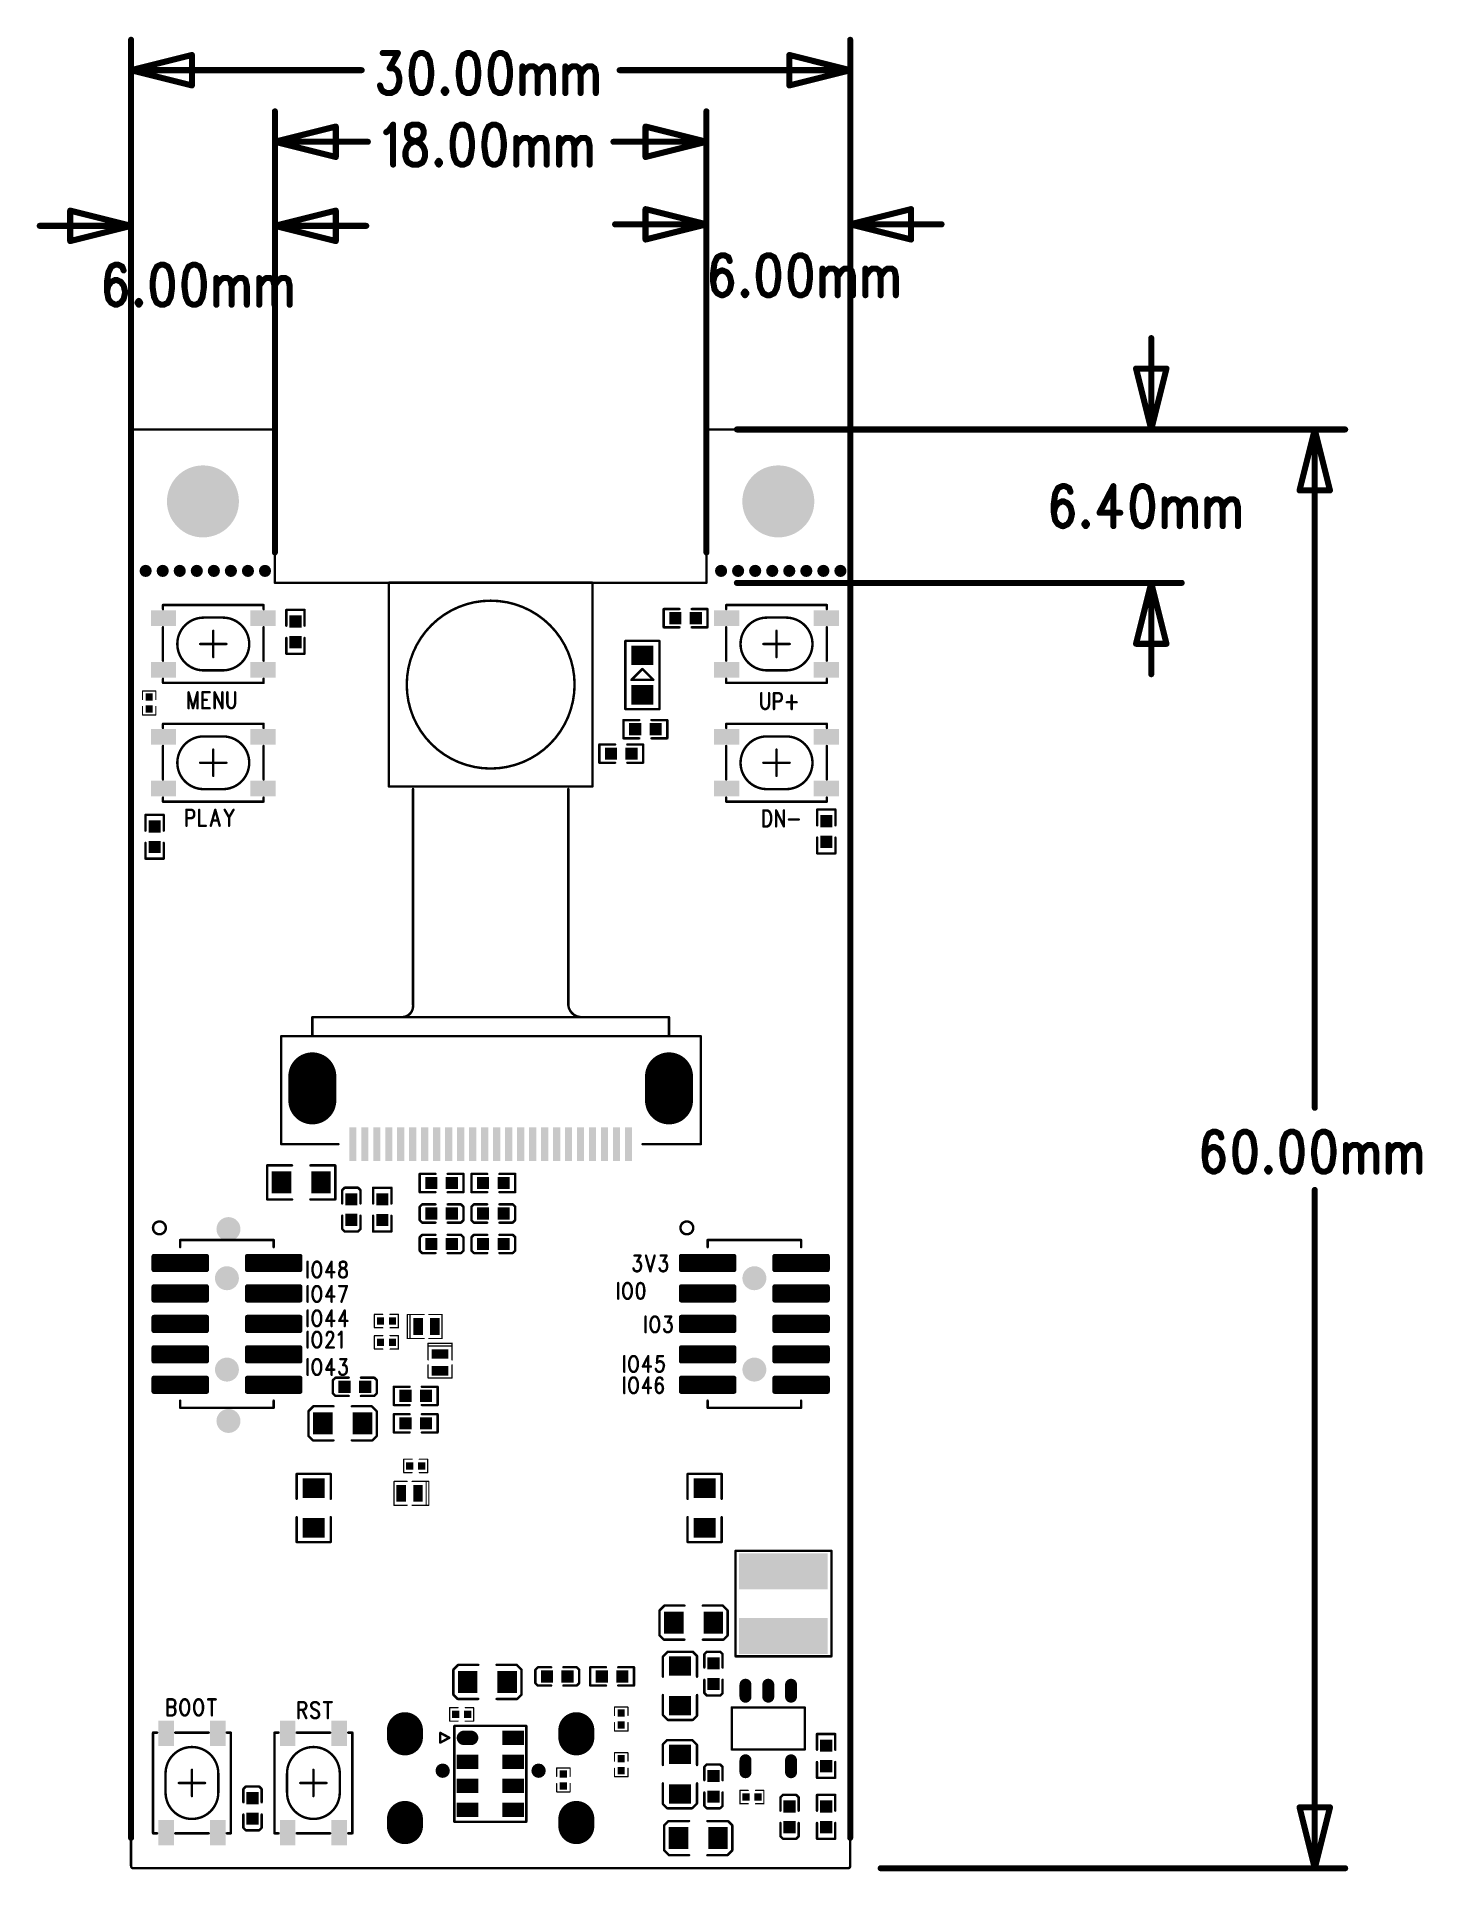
# Model space of a CAD drawing. Header units: millimetres. Extents: x 19.53 to 21.81, y 15.74 to 18.76.
import ezdxf

# ---------------------------------------------------------------- set-up
doc = ezdxf.new("R2010")
doc.units = ezdxf.units.MM
doc.layers.get('0').update_dxf_attribs({"linetype": 'CONTINUOUS', "lineweight": 0})
doc.layers.add('01_TOP_PHO', color=90, linetype='CONTINUOUS', lineweight=0)

# ---------------------------------------------------------------- blocks, each defined once
blk = doc.blocks.new('SQUARE_4')
blk.add_solid([(0.01, 0.01), (0.01, -0.01), (-0.01, 0.01), (-0.01, -0.01)])
blk = doc.blocks.new('RECTANGLE_6')
blk.add_solid([(0.016, 0.018), (0.016, -0.018), (-0.016, 0.018), (-0.016, -0.018)])
blk = doc.blocks.new('ROUND_7')
h = blk.add_hatch(color=256)
edge = h.paths.add_edge_path(flags=0)
edge.add_arc((0, 0), 0.0197, 0, 360)
blk = doc.blocks.new('RECTANGLE_12')
blk.add_solid([(0.018, 0.016), (0.018, -0.016), (-0.018, 0.016), (-0.018, -0.016)])
blk = doc.blocks.new('OBLONG_13')
at = {"lineweight": 211, "const_width": 0.0197}
blk.add_lwpolyline([(0, 0.0098), (0, -0.0098)], dxfattribs=at)
at = {"lineweight": 211, "const_width": 0.00984}
for points in [[(-0.0049, 0.0098), (-0.0049, 0.0098, 1), (0.0049, 0.0098, 1), (-0.0049, 0.0098)], [(-0.0049, -0.0098), (-0.0049, -0.0098, 1), (0.0049, -0.0098, 1), (-0.0049, -0.0098)]]:
    blk.add_lwpolyline(points, format="xyb", dxfattribs=at)
blk = doc.blocks.new('ROUND_15')
h = blk.add_hatch(color=256)
edge = h.paths.add_edge_path(flags=0)
edge.add_arc((0, 0), 0.01, 0, 360)
blk = doc.blocks.new('RECTANGLE_17')
blk.add_solid([(0.0138, 0.0079), (0.0138, -0.0079), (-0.0138, 0.0079), (-0.0138, -0.0079)])
blk = doc.blocks.new('SQUARE_18')
blk.add_solid([(0.0059, 0.0059), (0.0059, -0.0059), (-0.0059, 0.0059), (-0.0059, -0.0059)])
blk = doc.blocks.new('RECTANGLE_19')
blk.add_solid([(0.0728, 0.0295), (0.0728, -0.0295), (-0.0728, 0.0295), (-0.0728, -0.0295)])
blk = doc.blocks.new('RECTANGLE_20')
blk.add_solid([(0.0128, 0.0207), (0.0128, -0.0207), (-0.0128, 0.0207), (-0.0128, -0.0207)])
blk = doc.blocks.new('OBLONG_21')
at = {"lineweight": 211, "const_width": 0.0591}
blk.add_lwpolyline([(0, 0.0059), (0, -0.0059)], dxfattribs=at)
at = {"lineweight": 211, "const_width": 0.0295}
for points in [[(-0.0148, 0.0059), (-0.0148, 0.0059, 1), (0.0148, 0.0059, 1), (-0.0148, 0.0059)], [(-0.0148, -0.0059), (-0.0148, -0.0059, 1), (0.0148, -0.0059, 1), (-0.0148, -0.0059)]]:
    blk.add_lwpolyline(points, format="xyb", dxfattribs=at)
blk = doc.blocks.new('ROUND_23')
h = blk.add_hatch(color=256)
edge = h.paths.add_edge_path(flags=0)
edge.add_arc((0, 0), 0.0118, 0, 360)
blk = doc.blocks.new('RECTANGLE_24')
blk.add_solid([(0.0059, 0.0276), (0.0059, -0.0276), (-0.0059, 0.0276), (-0.0059, -0.0276)])
blk = doc.blocks.new('OBLONG_25')
at = {"lineweight": 211, "const_width": 0.0787}
blk.add_lwpolyline([(0, 0.0197), (0, -0.0197)], dxfattribs=at)
at = {"lineweight": 211, "const_width": 0.0394}
for points in [[(-0.0197, 0.0197), (-0.0197, 0.0197, 1), (0.0197, 0.0197, 1), (-0.0197, 0.0197)], [(-0.0197, -0.0197), (-0.0197, -0.0197, 1), (0.0197, -0.0197, 1), (-0.0197, -0.0197)]]:
    blk.add_lwpolyline(points, format="xyb", dxfattribs=at)
blk = doc.blocks.new('RECTANGLE_27')
blk.add_solid([(0.0207, 0.0128), (0.0207, -0.0128), (-0.0207, 0.0128), (-0.0207, -0.0128)])
blk = doc.blocks.new('OBLONG_28')
at = {"lineweight": 211, "const_width": 0.0236}
blk.add_lwpolyline([(0.0059, 0), (-0.0059, 0)], dxfattribs=at)
at = {"lineweight": 211, "const_width": 0.0118}
for points in [[(-0.0118, 0), (-0.0118, 0, 1), (0, 0, 1), (-0.0118, 0)], [(0, 0), (0, 0, 1), (0.0118, 0, 1), (0, 0)]]:
    blk.add_lwpolyline(points, format="xyb", dxfattribs=at)
blk = doc.blocks.new('RECTANGLE_29')
blk.add_solid([(0.0177, 0.0118), (0.0177, -0.0118), (-0.0177, 0.0118), (-0.0177, -0.0118)])
blk = doc.blocks.new('ROUND_30')
h = blk.add_hatch(color=256)
edge = h.paths.add_edge_path(flags=0)
edge.add_arc((0, 0), 0.0591, 0, 360)
blk = doc.blocks.new('RECTANGLE_31')
blk.add_solid([(0.0079, 0.0138), (0.0079, -0.0138), (-0.0079, 0.0138), (-0.0079, -0.0138)])
blk = doc.blocks.new('ROUND_14')
h = blk.add_hatch(color=256)
edge = h.paths.add_edge_path(flags=0)
edge.add_arc((0, 0), 0.0005, 0, 360)
blk = doc.blocks.new('ROUND_5')
h = blk.add_hatch(color=256)
edge = h.paths.add_edge_path(flags=0)
edge.add_arc((0, 0), 0.005, 0, 360)
blk = doc.blocks.new('ROUND_8')
h = blk.add_hatch(color=256)
edge = h.paths.add_edge_path(flags=0)
edge.add_arc((0, 0), 0.00393, 0, 360)
blk = doc.blocks.new('ROUND_10')
h = blk.add_hatch(color=256)
edge = h.paths.add_edge_path(flags=0)
edge.add_arc((0, 0), 0.00197, 0, 360)
blk = doc.blocks.new('ROUND_11')
h = blk.add_hatch(color=256)
edge = h.paths.add_edge_path(flags=0)
edge.add_arc((0, 0), 0.002, 0, 360)
blk = doc.blocks.new('ROUND_16')
h = blk.add_hatch(color=256)
edge = h.paths.add_edge_path(flags=0)
edge.add_arc((0, 0), 0.001, 0, 360)

msp = doc.modelspace()

# ---------------------------------------------------------------- linework, layer by layer
at = {"layer": '01_TOP_PHO', "lineweight": 211}
for points, const_width in [([(19.685, 15.798), (19.685, 18.75)], 0.01), ([(20.8661, 15.798), (20.8661, 18.75)], 0.01), ([(19.685, 18.7), (19.785, 18.725)], 0.01), ([(19.685, 18.7), (20.0638, 18.7)], 0.01), ([(19.785, 18.675), (19.685, 18.7)], 0.01), ([(19.785, 18.725), (19.785, 18.675)], 0.01), ([(20.0983, 18.7282), (20.1233, 18.7282)], 0.01), ([(20.1233, 18.7282), (20.1097, 18.7032)], 0.01), ([(20.1097, 18.7032), (20.1165, 18.7032)], 0.01), ([(20.1165, 18.7032), (20.121, 18.7)], 0.01), ([(20.121, 18.7), (20.1233, 18.6969)], 0.01), ([(20.1483, 18.7157), (20.146, 18.7)], 0.01), ([(20.146, 18.7), (20.146, 18.6907)], 0.01), ([(20.1529, 18.725), (20.1483, 18.7157)], 0.01), ([(20.1597, 18.7282), (20.1529, 18.725)], 0.01), ([(20.1642, 18.7282), (20.1597, 18.7282)], 0.01), ([(20.171, 18.725), (20.1642, 18.7282)], 0.01), ([(20.1756, 18.7157), (20.171, 18.725)], 0.01), ([(20.1779, 18.7), (20.1756, 18.7157)], 0.01), ([(20.1779, 18.6907), (20.1779, 18.7)], 0.01), ([(20.2256, 18.7157), (20.2233, 18.7)], 0.01), ([(20.2233, 18.7), (20.2233, 18.6907)], 0.01), ([(20.2301, 18.725), (20.2256, 18.7157)], 0.01), ([(20.2369, 18.7282), (20.2301, 18.725)], 0.01), ([(20.2415, 18.7282), (20.2369, 18.7282)], 0.01), ([(20.2483, 18.725), (20.2415, 18.7282)], 0.01), ([(20.2529, 18.7157), (20.2483, 18.725)], 0.01), ([(20.2551, 18.7), (20.2529, 18.7157)], 0.01), ([(20.2551, 18.6907), (20.2551, 18.7)], 0.01), ([(20.2779, 18.7157), (20.2756, 18.7)], 0.01), ([(20.2756, 18.7), (20.2756, 18.6907)], 0.01), ([(20.2824, 18.725), (20.2779, 18.7157)], 0.01), ([(20.2892, 18.7282), (20.2824, 18.725)], 0.01), ([(20.2938, 18.7282), (20.2892, 18.7282)], 0.01), ([(20.3006, 18.725), (20.2938, 18.7282)], 0.01), ([(20.3051, 18.7157), (20.3006, 18.725)], 0.01), ([(20.3074, 18.7), (20.3051, 18.7157)], 0.01), ([(20.3074, 18.6907), (20.3074, 18.7)], 0.01), ([(20.3279, 18.7063), (20.3279, 18.6625)], 0.01), ([(20.3279, 18.6938), (20.3347, 18.7032)], 0.01), ([(20.3347, 18.7032), (20.3392, 18.7063)], 0.01), ([(20.3392, 18.7063), (20.346, 18.7063)], 0.01), ([(20.346, 18.7063), (20.3506, 18.7032)], 0.01), ([(20.3506, 18.7032), (20.3529, 18.6938)], 0.01), ([(20.3529, 18.6938), (20.3597, 18.7032)], 0.01), ([(20.3597, 18.7032), (20.3642, 18.7063)], 0.01), ([(20.3642, 18.7063), (20.371, 18.7063)], 0.01), ([(20.371, 18.7063), (20.3756, 18.7032)], 0.01), ([(20.3756, 18.7032), (20.3779, 18.6938)], 0.01), ([(20.3983, 18.7063), (20.3983, 18.6625)], 0.01), ([(20.3983, 18.6938), (20.4051, 18.7032)], 0.01), ([(20.4051, 18.7032), (20.4097, 18.7063)], 0.01), ([(20.4097, 18.7063), (20.4165, 18.7063)], 0.01), ([(20.4165, 18.7063), (20.421, 18.7032)], 0.01), ([(20.421, 18.7032), (20.4233, 18.6938)], 0.01), ([(20.4233, 18.6938), (20.4301, 18.7032)], 0.01), ([(20.4301, 18.7032), (20.4347, 18.7063)], 0.01), ([(20.4347, 18.7063), (20.4415, 18.7063)], 0.01), ([(20.4415, 18.7063), (20.446, 18.7032)], 0.01), ([(20.446, 18.7032), (20.4483, 18.6938)], 0.01), ([(20.8661, 18.7), (20.4874, 18.7)], 0.01), ([(20.7661, 18.675), (20.7661, 18.725)], 0.01), ([(20.7661, 18.725), (20.8661, 18.7)], 0.01), ([(20.8661, 18.7), (20.7661, 18.675)], 0.01), ([(20.096, 18.6688), (20.0938, 18.675)], 0.01), ([(20.1233, 18.6719), (20.1188, 18.6657)], 0.01), ([(20.1233, 18.6969), (20.1256, 18.6875)], 0.01), ([(20.1256, 18.6813), (20.1233, 18.6719)], 0.01), ([(20.1256, 18.6875), (20.1256, 18.6813)], 0.01), ([(20.146, 18.6907), (20.1483, 18.675)], 0.01), ([(20.1483, 18.675), (20.1529, 18.6657)], 0.01), ([(20.171, 18.6657), (20.1756, 18.675)], 0.01), ([(20.1756, 18.675), (20.1779, 18.6907)], 0.01), ([(20.2233, 18.6907), (20.2256, 18.675)], 0.01), ([(20.2256, 18.675), (20.2301, 18.6657)], 0.01), ([(20.2483, 18.6657), (20.2529, 18.675)], 0.01), ([(20.2529, 18.675), (20.2551, 18.6907)], 0.01), ([(20.2756, 18.6907), (20.2779, 18.675)], 0.01), ([(20.2779, 18.675), (20.2824, 18.6657)], 0.01), ([(20.3006, 18.6657), (20.3051, 18.675)], 0.01), ([(20.3051, 18.675), (20.3074, 18.6907)], 0.01), ([(20.3529, 18.6938), (20.3529, 18.6625)], 0.01), ([(20.3779, 18.6938), (20.3779, 18.6625)], 0.01), ([(20.4233, 18.6938), (20.4233, 18.6625)], 0.01), ([(20.4483, 18.6938), (20.4483, 18.6625)], 0.01), ([(20.0983, 18.6657), (20.096, 18.6688)], 0.01), ([(20.1051, 18.6625), (20.0983, 18.6657)], 0.01), ([(20.1119, 18.6625), (20.1051, 18.6625)], 0.01), ([(20.1188, 18.6657), (20.1119, 18.6625)], 0.01), ([(20.1529, 18.6657), (20.1597, 18.6625)], 0.01), ([(20.1597, 18.6625), (20.1642, 18.6625)], 0.01), ([(20.1642, 18.6625), (20.171, 18.6657)], 0.01), ([(20.2006, 18.6688), (20.1983, 18.6657)], 0.01), ([(20.1983, 18.6657), (20.2006, 18.6625)], 0.01), ([(20.2029, 18.6657), (20.2006, 18.6688)], 0.01), ([(20.2006, 18.6625), (20.2029, 18.6657)], 0.01), ([(20.2301, 18.6657), (20.2369, 18.6625)], 0.01), ([(20.2369, 18.6625), (20.2415, 18.6625)], 0.01), ([(20.2415, 18.6625), (20.2483, 18.6657)], 0.01), ([(20.2824, 18.6657), (20.2892, 18.6625)], 0.01), ([(20.2892, 18.6625), (20.2938, 18.6625)], 0.01), ([(20.2938, 18.6625), (20.3006, 18.6657)], 0.01), ([(19.9213, 17.9083), (19.9213, 18.6325)], 0.01), ([(20.1085, 18.6013), (20.1154, 18.6107)], 0.01), ([(20.1154, 18.6107), (20.1154, 18.545)], 0.01), ([(20.1472, 18.6107), (20.1404, 18.6075)], 0.01), ([(20.1563, 18.6107), (20.1472, 18.6107)], 0.01), ([(20.1631, 18.6075), (20.1563, 18.6107)], 0.01), ([(20.2267, 18.6107), (20.2199, 18.6075)], 0.01), ([(20.2313, 18.6107), (20.2267, 18.6107)], 0.01), ([(20.2381, 18.6075), (20.2313, 18.6107)], 0.01), ([(20.279, 18.6107), (20.2722, 18.6075)], 0.01), ([(20.2835, 18.6107), (20.279, 18.6107)], 0.01), ([(20.2904, 18.6075), (20.2835, 18.6107)], 0.01), ([(20.6299, 17.9083), (20.6299, 18.6325)], 0.01), ([(19.9213, 18.5825), (20.0213, 18.6075)], 0.01), ([(19.9213, 18.5825), (20.074, 18.5825)], 0.01), ([(20.0213, 18.5575), (19.9213, 18.5825)], 0.01), ([(20.0213, 18.6075), (20.0213, 18.5575)], 0.01), ([(20.104, 18.5982), (20.1085, 18.6013)], 0.01), ([(20.1404, 18.6075), (20.1381, 18.6013)], 0.01), ([(20.1381, 18.6013), (20.1381, 18.595)], 0.01), ([(20.1381, 18.595), (20.1404, 18.5888)], 0.01), ([(20.1381, 18.5732), (20.1426, 18.5794)], 0.01), ([(20.1404, 18.5888), (20.1449, 18.5857)], 0.01), ([(20.1426, 18.5794), (20.1494, 18.5825)], 0.01), ([(20.1449, 18.5857), (20.154, 18.5825)], 0.01), ([(20.1494, 18.5825), (20.1585, 18.5857)], 0.01), ([(20.154, 18.5825), (20.1608, 18.5794)], 0.01), ([(20.1585, 18.5857), (20.1631, 18.5888)], 0.01), ([(20.1608, 18.5794), (20.1654, 18.5732)], 0.01), ([(20.1654, 18.6013), (20.1631, 18.6075)], 0.01), ([(20.1631, 18.5888), (20.1654, 18.595)], 0.01), ([(20.1654, 18.595), (20.1654, 18.6013)], 0.01), ([(20.2154, 18.5982), (20.2131, 18.5825)], 0.01), ([(20.2131, 18.5825), (20.2131, 18.5732)], 0.01), ([(20.2199, 18.6075), (20.2154, 18.5982)], 0.01), ([(20.2426, 18.5982), (20.2381, 18.6075)], 0.01), ([(20.2449, 18.5825), (20.2426, 18.5982)], 0.01), ([(20.2449, 18.5732), (20.2449, 18.5825)], 0.01), ([(20.2676, 18.5982), (20.2654, 18.5825)], 0.01), ([(20.2654, 18.5825), (20.2654, 18.5732)], 0.01), ([(20.2722, 18.6075), (20.2676, 18.5982)], 0.01), ([(20.2949, 18.5982), (20.2904, 18.6075)], 0.01), ([(20.2972, 18.5825), (20.2949, 18.5982)], 0.01), ([(20.2972, 18.5732), (20.2972, 18.5825)], 0.01), ([(20.3176, 18.5888), (20.3176, 18.545)], 0.01), ([(20.3176, 18.5763), (20.3244, 18.5857)], 0.01), ([(20.3244, 18.5857), (20.329, 18.5888)], 0.01), ([(20.329, 18.5888), (20.3358, 18.5888)], 0.01), ([(20.3358, 18.5888), (20.3404, 18.5857)], 0.01), ([(20.3404, 18.5857), (20.3426, 18.5763)], 0.01), ([(20.3426, 18.5763), (20.3494, 18.5857)], 0.01), ([(20.3494, 18.5857), (20.354, 18.5888)], 0.01), ([(20.354, 18.5888), (20.3608, 18.5888)], 0.01), ([(20.3608, 18.5888), (20.3654, 18.5857)], 0.01), ([(20.3654, 18.5857), (20.3676, 18.5763)], 0.01), ([(20.3881, 18.5888), (20.3881, 18.545)], 0.01), ([(20.3881, 18.5763), (20.3949, 18.5857)], 0.01), ([(20.3949, 18.5857), (20.3994, 18.5888)], 0.01), ([(20.3994, 18.5888), (20.4063, 18.5888)], 0.01), ([(20.4063, 18.5888), (20.4108, 18.5857)], 0.01), ([(20.4108, 18.5857), (20.4131, 18.5763)], 0.01), ([(20.4131, 18.5763), (20.4199, 18.5857)], 0.01), ([(20.4199, 18.5857), (20.4244, 18.5888)], 0.01), ([(20.4244, 18.5888), (20.4313, 18.5888)], 0.01), ([(20.4313, 18.5888), (20.4358, 18.5857)], 0.01), ([(20.4358, 18.5857), (20.4381, 18.5763)], 0.01), ([(20.6299, 18.5825), (20.4772, 18.5825)], 0.01), ([(20.5299, 18.5575), (20.5299, 18.6075)], 0.01), ([(20.5299, 18.6075), (20.6299, 18.5825)], 0.01), ([(20.6299, 18.5825), (20.5299, 18.5575)], 0.01), ([(20.1358, 18.5669), (20.1381, 18.5732)], 0.01), ([(20.1358, 18.5575), (20.1358, 18.5669)], 0.01), ([(20.1381, 18.5513), (20.1358, 18.5575)], 0.01), ([(20.1404, 18.5482), (20.1381, 18.5513)], 0.01), ([(20.1654, 18.5513), (20.1631, 18.5482)], 0.01), ([(20.1654, 18.5732), (20.1676, 18.5669)], 0.01), ([(20.1676, 18.5575), (20.1654, 18.5513)], 0.01), ([(20.1676, 18.5669), (20.1676, 18.5575)], 0.01), ([(20.1904, 18.5513), (20.1881, 18.5482)], 0.01), ([(20.1926, 18.5482), (20.1904, 18.5513)], 0.01), ([(20.2131, 18.5732), (20.2154, 18.5575)], 0.01), ([(20.2154, 18.5575), (20.2199, 18.5482)], 0.01), ([(20.2381, 18.5482), (20.2426, 18.5575)], 0.01), ([(20.2426, 18.5575), (20.2449, 18.5732)], 0.01), ([(20.2654, 18.5732), (20.2676, 18.5575)], 0.01), ([(20.2676, 18.5575), (20.2722, 18.5482)], 0.01), ([(20.2904, 18.5482), (20.2949, 18.5575)], 0.01), ([(20.2949, 18.5575), (20.2972, 18.5732)], 0.01), ([(20.3426, 18.5763), (20.3426, 18.545)], 0.01), ([(20.3676, 18.5763), (20.3676, 18.545)], 0.01), ([(20.4131, 18.5763), (20.4131, 18.545)], 0.01), ([(20.4381, 18.5763), (20.4381, 18.545)], 0.01), ([(20.1472, 18.545), (20.1404, 18.5482)], 0.01), ([(20.1563, 18.545), (20.1472, 18.545)], 0.01), ([(20.1631, 18.5482), (20.1563, 18.545)], 0.01), ([(20.1881, 18.5482), (20.1904, 18.545)], 0.01), ([(20.1904, 18.545), (20.1926, 18.5482)], 0.01), ([(20.2199, 18.5482), (20.2267, 18.545)], 0.01), ([(20.2267, 18.545), (20.2313, 18.545)], 0.01), ([(20.2313, 18.545), (20.2381, 18.5482)], 0.01), ([(20.2722, 18.5482), (20.279, 18.545)], 0.01), ([(20.279, 18.545), (20.2835, 18.545)], 0.01), ([(20.2835, 18.545), (20.2904, 18.5482)], 0.01), ([(19.685, 18.1602), (19.685, 18.4945)], 0.01), ([(19.9213, 18.1602), (19.9213, 18.4945)], 0.01), ([(20.6299, 18.1602), (20.6299, 18.497)], 0.01), ([(20.8661, 18.1602), (20.8661, 18.497)], 0.01), ([(19.585, 18.4195), (19.585, 18.4695)], 0.01), ([(19.585, 18.4695), (19.685, 18.4445)], 0.01), ([(19.9213, 18.4445), (20.0213, 18.4695)], 0.01), ([(20.0213, 18.4695), (20.0213, 18.4195)], 0.01), ([(20.5299, 18.422), (20.5299, 18.472)], 0.01), ([(20.5299, 18.472), (20.6299, 18.447)], 0.01), ([(20.8661, 18.447), (20.9661, 18.472)], 0.01), ([(20.9661, 18.472), (20.9661, 18.422)], 0.01), ([(19.685, 18.4445), (19.535, 18.4445)], 0.01), ([(19.685, 18.4445), (19.585, 18.4195)], 0.01), ([(19.9213, 18.4445), (20.0713, 18.4445)], 0.01), ([(20.0213, 18.4195), (19.9213, 18.4445)], 0.01), ([(20.6299, 18.447), (20.4799, 18.447)], 0.01), ([(20.6299, 18.447), (20.5299, 18.422)], 0.01), ([(20.8661, 18.447), (21.0161, 18.447)], 0.01), ([(20.9661, 18.422), (20.8661, 18.447)], 0.01), ([(19.6524, 18.3775), (19.6478, 18.3682)], 0.01), ([(19.6592, 18.3807), (19.6524, 18.3775)], 0.01), ([(19.6637, 18.3807), (19.6592, 18.3807)], 0.01), ([(19.6705, 18.3775), (19.6637, 18.3807)], 0.01), ([(19.6728, 18.3713), (19.6705, 18.3775)], 0.01), ([(19.7274, 18.3775), (19.7228, 18.3682)], 0.01), ([(19.7342, 18.3807), (19.7274, 18.3775)], 0.01), ([(19.7387, 18.3807), (19.7342, 18.3807)], 0.01), ([(19.7455, 18.3775), (19.7387, 18.3807)], 0.01), ([(19.7501, 18.3682), (19.7455, 18.3775)], 0.01), ([(19.7796, 18.3775), (19.7751, 18.3682)], 0.01), ([(19.7864, 18.3807), (19.7796, 18.3775)], 0.01), ([(19.791, 18.3807), (19.7864, 18.3807)], 0.01), ([(19.7978, 18.3775), (19.791, 18.3807)], 0.01), ([(19.8024, 18.3682), (19.7978, 18.3775)], 0.01), ([(20.6433, 18.3837), (20.641, 18.368)], 0.01), ([(20.6479, 18.393), (20.6433, 18.3837)], 0.01), ([(20.6547, 18.3962), (20.6479, 18.393)], 0.01), ([(20.6547, 18.3712), (20.6479, 18.368)], 0.01), ([(20.6592, 18.3962), (20.6547, 18.3962)], 0.01), ([(20.6569, 18.3712), (20.6547, 18.3712)], 0.01), ([(20.6638, 18.368), (20.6569, 18.3712)], 0.01), ([(20.666, 18.393), (20.6592, 18.3962)], 0.01), ([(20.6683, 18.3868), (20.666, 18.393)], 0.01), ([(20.7183, 18.3837), (20.716, 18.368)], 0.01), ([(20.7229, 18.393), (20.7183, 18.3837)], 0.01), ([(20.7297, 18.3962), (20.7229, 18.393)], 0.01), ([(20.7342, 18.3962), (20.7297, 18.3962)], 0.01), ([(20.741, 18.393), (20.7342, 18.3962)], 0.01), ([(20.7456, 18.3837), (20.741, 18.393)], 0.01), ([(20.7479, 18.368), (20.7456, 18.3837)], 0.01), ([(20.7706, 18.3837), (20.7683, 18.368)], 0.01), ([(20.7751, 18.393), (20.7706, 18.3837)], 0.01), ([(20.7819, 18.3962), (20.7751, 18.393)], 0.01), ([(20.7865, 18.3962), (20.7819, 18.3962)], 0.01), ([(20.7933, 18.393), (20.7865, 18.3962)], 0.01), ([(20.7979, 18.3837), (20.7933, 18.393)], 0.01), ([(20.8001, 18.368), (20.7979, 18.3837)], 0.01), ([(20.8206, 18.3743), (20.8206, 18.3305)], 0.01), ([(20.8206, 18.3618), (20.8274, 18.3712)], 0.01), ([(20.8274, 18.3712), (20.8319, 18.3743)], 0.01), ([(20.8319, 18.3743), (20.8388, 18.3743)], 0.01), ([(20.8388, 18.3743), (20.8433, 18.3712)], 0.01), ([(20.8433, 18.3712), (20.8456, 18.3618)], 0.01), ([(20.8456, 18.3618), (20.8524, 18.3712)], 0.01), ([(20.8524, 18.3712), (20.8569, 18.3743)], 0.01), ([(20.8569, 18.3743), (20.8638, 18.3743)], 0.01), ([(20.8638, 18.3743), (20.8683, 18.3712)], 0.01), ([(20.8683, 18.3712), (20.8706, 18.3618)], 0.01), ([(20.891, 18.3743), (20.891, 18.3305)], 0.01), ([(20.891, 18.3618), (20.8979, 18.3712)], 0.01), ([(20.8979, 18.3712), (20.9024, 18.3743)], 0.01), ([(20.9024, 18.3743), (20.9092, 18.3743)], 0.01), ([(20.9092, 18.3743), (20.9138, 18.3712)], 0.01), ([(20.9138, 18.3712), (20.916, 18.3618)], 0.01), ([(20.916, 18.3618), (20.9229, 18.3712)], 0.01), ([(20.9229, 18.3712), (20.9274, 18.3743)], 0.01), ([(20.9274, 18.3743), (20.9342, 18.3743)], 0.01), ([(20.9342, 18.3743), (20.9388, 18.3712)], 0.01), ([(20.9388, 18.3712), (20.941, 18.3618)], 0.01), ([(19.6478, 18.3682), (19.6455, 18.3525)], 0.01), ([(19.6455, 18.3525), (19.6455, 18.3369)], 0.01), ([(19.6478, 18.3463), (19.6455, 18.3369)], 0.01), ([(19.6524, 18.3525), (19.6478, 18.3463)], 0.01), ([(19.6592, 18.3557), (19.6524, 18.3525)], 0.01), ([(19.6614, 18.3557), (19.6592, 18.3557)], 0.01), ([(19.6683, 18.3525), (19.6614, 18.3557)], 0.01), ([(19.6728, 18.3463), (19.6683, 18.3525)], 0.01), ([(19.6751, 18.3369), (19.6728, 18.3463)], 0.01), ([(19.7228, 18.3682), (19.7205, 18.3525)], 0.01), ([(19.7205, 18.3525), (19.7205, 18.3432)], 0.01), ([(19.7205, 18.3432), (19.7228, 18.3275)], 0.01), ([(19.7524, 18.3525), (19.7501, 18.3682)], 0.01), ([(19.7501, 18.3275), (19.7524, 18.3432)], 0.01), ([(19.7524, 18.3432), (19.7524, 18.3525)], 0.01), ([(19.7751, 18.3682), (19.7728, 18.3525)], 0.01), ([(19.7728, 18.3525), (19.7728, 18.3432)], 0.01), ([(19.7728, 18.3432), (19.7751, 18.3275)], 0.01), ([(19.8046, 18.3525), (19.8024, 18.3682)], 0.01), ([(19.8024, 18.3275), (19.8046, 18.3432)], 0.01), ([(19.8046, 18.3432), (19.8046, 18.3525)], 0.01), ([(19.8251, 18.3588), (19.8251, 18.315)], 0.01), ([(19.8251, 18.3463), (19.8319, 18.3557)], 0.01), ([(19.8319, 18.3557), (19.8364, 18.3588)], 0.01), ([(19.8364, 18.3588), (19.8433, 18.3588)], 0.01), ([(19.8433, 18.3588), (19.8478, 18.3557)], 0.01), ([(19.8478, 18.3557), (19.8501, 18.3463)], 0.01), ([(19.8501, 18.3463), (19.8569, 18.3557)], 0.01), ([(19.8501, 18.3463), (19.8501, 18.315)], 0.01), ([(19.8569, 18.3557), (19.8614, 18.3588)], 0.01), ([(19.8614, 18.3588), (19.8683, 18.3588)], 0.01), ([(19.8683, 18.3588), (19.8728, 18.3557)], 0.01), ([(19.8728, 18.3557), (19.8751, 18.3463)], 0.01), ([(19.8751, 18.3463), (19.8751, 18.315)], 0.01), ([(19.8955, 18.3588), (19.8955, 18.315)], 0.01), ([(19.8955, 18.3463), (19.9024, 18.3557)], 0.01), ([(19.9024, 18.3557), (19.9069, 18.3588)], 0.01), ([(19.9069, 18.3588), (19.9137, 18.3588)], 0.01), ([(19.9137, 18.3588), (19.9183, 18.3557)], 0.01), ([(19.9183, 18.3557), (19.9205, 18.3463)], 0.01), ([(19.9205, 18.3463), (19.9274, 18.3557)], 0.01), ([(19.9205, 18.3463), (19.9205, 18.315)], 0.01), ([(19.9274, 18.3557), (19.9319, 18.3588)], 0.01), ([(19.9319, 18.3588), (19.9387, 18.3588)], 0.01), ([(19.9387, 18.3588), (19.9433, 18.3557)], 0.01), ([(19.9433, 18.3557), (19.9455, 18.3463)], 0.01), ([(19.9455, 18.3463), (19.9455, 18.315)], 0.01), ([(20.641, 18.368), (20.641, 18.3524)], 0.01), ([(20.6433, 18.3618), (20.641, 18.3524)], 0.01), ([(20.641, 18.3524), (20.6433, 18.3399)], 0.01), ([(20.6479, 18.368), (20.6433, 18.3618)], 0.01), ([(20.6433, 18.3399), (20.6479, 18.3337)], 0.01), ([(20.6683, 18.3618), (20.6638, 18.368)], 0.01), ([(20.6638, 18.3337), (20.6683, 18.3399)], 0.01), ([(20.6706, 18.3524), (20.6683, 18.3618)], 0.01), ([(20.6683, 18.3399), (20.6706, 18.3493)], 0.01), ([(20.6706, 18.3493), (20.6706, 18.3524)], 0.01), ([(20.716, 18.368), (20.716, 18.3587)], 0.01), ([(20.716, 18.3587), (20.7183, 18.343)], 0.01), ([(20.7183, 18.343), (20.7229, 18.3337)], 0.01), ([(20.741, 18.3337), (20.7456, 18.343)], 0.01), ([(20.7456, 18.343), (20.7479, 18.3587)], 0.01), ([(20.7479, 18.3587), (20.7479, 18.368)], 0.01), ([(20.7683, 18.368), (20.7683, 18.3587)], 0.01), ([(20.7683, 18.3587), (20.7706, 18.343)], 0.01), ([(20.7706, 18.343), (20.7751, 18.3337)], 0.01), ([(20.7933, 18.3337), (20.7979, 18.343)], 0.01), ([(20.7979, 18.343), (20.8001, 18.3587)], 0.01), ([(20.8001, 18.3587), (20.8001, 18.368)], 0.01), ([(20.8456, 18.3618), (20.8456, 18.3305)], 0.01), ([(20.8706, 18.3618), (20.8706, 18.3305)], 0.01), ([(20.916, 18.3618), (20.916, 18.3305)], 0.01), ([(20.941, 18.3618), (20.941, 18.3305)], 0.01), ([(19.6455, 18.3369), (19.6478, 18.3244)], 0.01), ([(19.6478, 18.3244), (19.6524, 18.3182)], 0.01), ([(19.6524, 18.3182), (19.6592, 18.315)], 0.01), ([(19.6592, 18.315), (19.6614, 18.315)], 0.01), ([(19.6614, 18.315), (19.6683, 18.3182)], 0.01), ([(19.6683, 18.3182), (19.6728, 18.3244)], 0.01), ([(19.6728, 18.3244), (19.6751, 18.3338)], 0.01), ([(19.6751, 18.3338), (19.6751, 18.3369)], 0.01), ([(19.6978, 18.3213), (19.6955, 18.3182)], 0.01), ([(19.6955, 18.3182), (19.6978, 18.315)], 0.01), ([(19.7001, 18.3182), (19.6978, 18.3213)], 0.01), ([(19.6978, 18.315), (19.7001, 18.3182)], 0.01), ([(19.7228, 18.3275), (19.7274, 18.3182)], 0.01), ([(19.7274, 18.3182), (19.7342, 18.315)], 0.01), ([(19.7342, 18.315), (19.7387, 18.315)], 0.01), ([(19.7387, 18.315), (19.7455, 18.3182)], 0.01), ([(19.7455, 18.3182), (19.7501, 18.3275)], 0.01), ([(19.7751, 18.3275), (19.7796, 18.3182)], 0.01), ([(19.7796, 18.3182), (19.7864, 18.315)], 0.01), ([(19.7864, 18.315), (19.791, 18.315)], 0.01), ([(19.791, 18.315), (19.7978, 18.3182)], 0.01), ([(19.7978, 18.3182), (19.8024, 18.3275)], 0.01), ([(20.6479, 18.3337), (20.6547, 18.3305)], 0.01), ([(20.6547, 18.3305), (20.6569, 18.3305)], 0.01), ([(20.6569, 18.3305), (20.6638, 18.3337)], 0.01), ([(20.6933, 18.3368), (20.691, 18.3337)], 0.01), ([(20.691, 18.3337), (20.6933, 18.3305)], 0.01), ([(20.6956, 18.3337), (20.6933, 18.3368)], 0.01), ([(20.6933, 18.3305), (20.6956, 18.3337)], 0.01), ([(20.7229, 18.3337), (20.7297, 18.3305)], 0.01), ([(20.7297, 18.3305), (20.7342, 18.3305)], 0.01), ([(20.7342, 18.3305), (20.741, 18.3337)], 0.01), ([(20.7751, 18.3337), (20.7819, 18.3305)], 0.01), ([(20.7819, 18.3305), (20.7865, 18.3305)], 0.01), ([(20.7865, 18.3305), (20.7933, 18.3337)], 0.01), ([(21.3605, 18.1102), (21.3605, 18.2602)], 0.01), ([(21.3605, 18.1102), (21.3355, 18.2102)], 0.01), ([(21.3355, 18.2102), (21.3855, 18.2102)], 0.01), ([(21.3855, 18.2102), (21.3605, 18.1102)], 0.01), ([(19.685, 18.1063), (19.685, 15.752)], 0.004), ([(19.685, 18.1102), (19.6851, 18.1102)], 0.001), ([(19.9213, 18.1102), (19.689, 18.1102)], 0.004), ([(19.9213, 17.8583), (19.9213, 18.1102)], 0.004), ([(19.9213, 18.1102), (19.9213, 18.1102)], 0.001), ([(20.8622, 18.1102), (20.6299, 18.1102)], 0.004), ([(20.6299, 18.1102), (20.6299, 17.8583)], 0.004), ([(20.6299, 18.1102), (20.6299, 18.1102)], 0.001), ([(20.6299, 18.1102), (20.6299, 18.1102)], 0.001), ([(20.6799, 18.1102), (21.4105, 18.1102)], 0.01), ([(20.8661, 15.752), (20.8661, 18.1063)], 0.004), ([(20.8661, 18.1102), (20.8662, 18.1102)], 0.001), ([(20.8661, 18.1102), (20.8662, 18.1102)], 0.001), ([(20.9161, 18.1102), (21.679, 18.1102)], 0.01), ([(21.604, 18.0102), (21.629, 18.1102)], 0.01), ([(21.629, 18.1102), (21.629, 16.9966)], 0.01), ([(21.629, 18.1102), (21.654, 18.0102)], 0.01), ([(21.2074, 18.014), (21.2028, 18.0047)], 0.01), ([(21.2142, 18.0172), (21.2074, 18.014)], 0.01), ([(21.2187, 18.0172), (21.2142, 18.0172)], 0.01), ([(21.2255, 18.014), (21.2187, 18.0172)], 0.01), ([(21.2278, 18.0078), (21.2255, 18.014)], 0.01), ([(21.2983, 18.0172), (21.2755, 17.9734)], 0.01), ([(21.2983, 18.0172), (21.2983, 17.9515)], 0.01), ([(21.3369, 18.014), (21.3324, 18.0047)], 0.01), ([(21.3437, 18.0172), (21.3369, 18.014)], 0.01), ([(21.3483, 18.0172), (21.3437, 18.0172)], 0.01), ([(21.3551, 18.014), (21.3483, 18.0172)], 0.01), ([(21.3596, 18.0047), (21.3551, 18.014)], 0.01), ([(21.654, 18.0102), (21.604, 18.0102)], 0.01), ([(21.2028, 18.0047), (21.2005, 17.989)], 0.01), ([(21.2005, 17.989), (21.2005, 17.9734)], 0.01), ([(21.2028, 17.9828), (21.2005, 17.9734)], 0.01), ([(21.2074, 17.989), (21.2028, 17.9828)], 0.01), ([(21.2142, 17.9922), (21.2074, 17.989)], 0.01), ([(21.2164, 17.9922), (21.2142, 17.9922)], 0.01), ([(21.2233, 17.989), (21.2164, 17.9922)], 0.01), ([(21.2278, 17.9828), (21.2233, 17.989)], 0.01), ([(21.2301, 17.9734), (21.2278, 17.9828)], 0.01), ([(21.3324, 18.0047), (21.3301, 17.989)], 0.01), ([(21.3301, 17.989), (21.3301, 17.9797)], 0.01), ([(21.3301, 17.9797), (21.3324, 17.964)], 0.01), ([(21.3619, 17.989), (21.3596, 18.0047)], 0.01), ([(21.3596, 17.964), (21.3619, 17.9797)], 0.01), ([(21.3619, 17.9797), (21.3619, 17.989)], 0.01), ([(21.3824, 17.9953), (21.3824, 17.9515)], 0.01), ([(21.3824, 17.9828), (21.3892, 17.9922)], 0.01), ([(21.3892, 17.9922), (21.3937, 17.9953)], 0.01), ([(21.3937, 17.9953), (21.4005, 17.9953)], 0.01), ([(21.4005, 17.9953), (21.4051, 17.9922)], 0.01), ([(21.4051, 17.9922), (21.4074, 17.9828)], 0.01), ([(21.4074, 17.9828), (21.4142, 17.9922)], 0.01), ([(21.4074, 17.9828), (21.4074, 17.9515)], 0.01), ([(21.4142, 17.9922), (21.4187, 17.9953)], 0.01), ([(21.4187, 17.9953), (21.4255, 17.9953)], 0.01), ([(21.4255, 17.9953), (21.4301, 17.9922)], 0.01), ([(21.4301, 17.9922), (21.4324, 17.9828)], 0.01), ([(21.4324, 17.9828), (21.4324, 17.9515)], 0.01), ([(21.4528, 17.9953), (21.4528, 17.9515)], 0.01), ([(21.4528, 17.9828), (21.4596, 17.9922)], 0.01), ([(21.4596, 17.9922), (21.4642, 17.9953)], 0.01), ([(21.4642, 17.9953), (21.471, 17.9953)], 0.01), ([(21.471, 17.9953), (21.4755, 17.9922)], 0.01), ([(21.4755, 17.9922), (21.4778, 17.9828)], 0.01), ([(21.4778, 17.9828), (21.4846, 17.9922)], 0.01), ([(21.4778, 17.9828), (21.4778, 17.9515)], 0.01), ([(21.4846, 17.9922), (21.4892, 17.9953)], 0.01), ([(21.4892, 17.9953), (21.496, 17.9953)], 0.01), ([(21.496, 17.9953), (21.5005, 17.9922)], 0.01), ([(21.5005, 17.9922), (21.5028, 17.9828)], 0.01), ([(21.5028, 17.9828), (21.5028, 17.9515)], 0.01), ([(21.2005, 17.9734), (21.2028, 17.9609)], 0.01), ([(21.2028, 17.9609), (21.2074, 17.9547)], 0.01), ([(21.2074, 17.9547), (21.2142, 17.9515)], 0.01), ([(21.2142, 17.9515), (21.2164, 17.9515)], 0.01), ([(21.2164, 17.9515), (21.2233, 17.9547)], 0.01), ([(21.2233, 17.9547), (21.2278, 17.9609)], 0.01), ([(21.2278, 17.9609), (21.2301, 17.9703)], 0.01), ([(21.2301, 17.9703), (21.2301, 17.9734)], 0.01), ([(21.2528, 17.9578), (21.2505, 17.9547)], 0.01), ([(21.2505, 17.9547), (21.2528, 17.9515)], 0.01), ([(21.2551, 17.9547), (21.2528, 17.9578)], 0.01), ([(21.2528, 17.9515), (21.2551, 17.9547)], 0.01), ([(21.2755, 17.9734), (21.3096, 17.9734)], 0.01), ([(21.3324, 17.964), (21.3369, 17.9547)], 0.01), ([(21.3369, 17.9547), (21.3437, 17.9515)], 0.01), ([(21.3437, 17.9515), (21.3483, 17.9515)], 0.01), ([(21.3483, 17.9515), (21.3551, 17.9547)], 0.01), ([(21.3551, 17.9547), (21.3596, 17.964)], 0.01), ([(20.6799, 17.8583), (21.4105, 17.8583)], 0.01), ([(21.3355, 17.7583), (21.3605, 17.8583)], 0.01), ([(21.3605, 17.8583), (21.3605, 17.7083)], 0.01), ([(21.3605, 17.8583), (21.3855, 17.7583)], 0.01), ([(20.6299, 17.8583), (19.9213, 17.8583)], 0.004), ([(19.9213, 17.8583), (19.9213, 17.8583)], 0.001), ([(20.1083, 17.8586), (20.4429, 17.8586)], 0.004), ([(20.1083, 17.524), (20.1083, 17.8586)], 0.004), ([(20.4429, 17.8586), (20.4429, 17.524)], 0.004), ([(20.6299, 17.8583), (20.6299, 17.8583)], 0.001), ([(20.6299, 17.8583), (20.6299, 17.8583)], 0.001), ([(19.9027, 17.822), (19.7374, 17.822)], 0.004), ([(19.7374, 17.822), (19.7374, 17.8151)], 0.004), ([(19.8043, 17.8013), (19.8358, 17.8013)], 0.004), ([(19.9027, 17.822), (19.9027, 17.8151)], 0.004), ([(19.94, 17.788), (19.94, 17.814)], 0.004), ([(19.94, 17.814), (19.97, 17.814)], 0.004), ([(19.97, 17.814), (19.97, 17.788)], 0.004), ([(20.5597, 17.7854), (20.5597, 17.8154)], 0.004), ([(20.5597, 17.8154), (20.5857, 17.8154)], 0.004), ([(20.6317, 17.8154), (20.6057, 17.8154)], 0.004), ([(20.6317, 17.7854), (20.6317, 17.8154)], 0.004), ([(20.8277, 17.822), (20.6624, 17.822)], 0.004), ([(20.6624, 17.822), (20.6624, 17.8151)], 0.004), ([(20.7293, 17.8013), (20.7608, 17.8013)], 0.004), ([(20.8277, 17.822), (20.8277, 17.8151)], 0.004), ([(19.7374, 17.7856), (19.7374, 17.7305)], 0.004), ([(19.82, 17.7797), (19.82, 17.7364)], 0.004), ([(19.9027, 17.7305), (19.9027, 17.7856)], 0.004), ([(20.5857, 17.7854), (20.5597, 17.7854)], 0.004), ([(20.6057, 17.7854), (20.6317, 17.7854)], 0.004), ([(20.6624, 17.7856), (20.6624, 17.7305)], 0.004), ([(20.745, 17.7797), (20.745, 17.7364)], 0.004), ([(20.8277, 17.7305), (20.8277, 17.7856)], 0.004), ([(19.7984, 17.758), (19.8417, 17.758)], 0.004), ([(19.94, 17.768), (19.94, 17.742)], 0.004), ([(19.94, 17.742), (19.97, 17.742)], 0.004), ([(19.97, 17.742), (19.97, 17.768)], 0.004), ([(20.4968, 17.651), (20.4968, 17.763)], 0.004), ([(20.4968, 17.763), (20.5528, 17.763)], 0.004), ([(20.5528, 17.763), (20.5528, 17.651)], 0.004), ([(20.7234, 17.758), (20.7667, 17.758)], 0.004), ([(21.3855, 17.7583), (21.3355, 17.7583)], 0.01), ([(19.8358, 17.7147), (19.8043, 17.7147)], 0.004), ([(20.5248, 17.717), (20.5068, 17.699)], 0.004), ([(20.5428, 17.699), (20.5248, 17.717)], 0.004), ([(20.7608, 17.7147), (20.7293, 17.7147)], 0.004), ([(19.7038, 17.667), (19.7038, 17.6808)], 0.002), ([(19.7038, 17.6808), (19.7258, 17.6808)], 0.002), ([(19.7258, 17.6808), (19.7258, 17.667)], 0.002), ([(19.7374, 17.7009), (19.7374, 17.6941)], 0.004), ([(19.7374, 17.6941), (19.9027, 17.6941)], 0.004), ([(19.7795, 17.6788), (19.7795, 17.6525)], 0.004), ([(19.7795, 17.6788), (19.7868, 17.6525)], 0.004), ([(19.7941, 17.6788), (19.7868, 17.6525)], 0.004), ([(19.7941, 17.6788), (19.7941, 17.6525)], 0.004), ([(19.8023, 17.6788), (19.8023, 17.6525)], 0.004), ([(19.8023, 17.6788), (19.8141, 17.6788)], 0.004), ([(19.8223, 17.6788), (19.8223, 17.6525)], 0.004), ([(19.8223, 17.6788), (19.835, 17.6525)], 0.004), ([(19.835, 17.6788), (19.835, 17.6525)], 0.004), ([(19.8432, 17.6788), (19.8432, 17.66)], 0.004), ([(19.8559, 17.66), (19.8559, 17.6788)], 0.004), ([(19.9027, 17.7009), (19.9027, 17.6941)], 0.004), ([(20.5068, 17.699), (20.5428, 17.699)], 0.004), ([(20.6624, 17.7009), (20.6624, 17.6941)], 0.004), ([(20.6624, 17.6941), (20.8277, 17.6941)], 0.004), ([(20.8277, 17.7009), (20.8277, 17.6941)], 0.004), ([(19.7038, 17.6552), (19.7038, 17.6415)], 0.002), ([(19.7258, 17.6415), (19.7258, 17.6552)], 0.002), ([(19.8023, 17.6663), (19.8095, 17.6663)], 0.004), ([(19.8023, 17.6525), (19.8141, 17.6525)], 0.004), ([(19.8432, 17.66), (19.8441, 17.6563)], 0.004), ([(19.8441, 17.6563), (19.8459, 17.6538)], 0.004), ([(19.8459, 17.6538), (19.8486, 17.6525)], 0.004), ([(19.8486, 17.6525), (19.8504, 17.6525)], 0.004), ([(19.8504, 17.6525), (19.8532, 17.6538)], 0.004), ([(19.8532, 17.6538), (19.855, 17.6563)], 0.004), ([(19.855, 17.6563), (19.8559, 17.66)], 0.004), ([(20.5528, 17.651), (20.4968, 17.651)], 0.004), ([(20.72, 17.6773), (20.72, 17.6585)], 0.004), ([(20.72, 17.6585), (20.7209, 17.6548)], 0.004), ([(20.7209, 17.6548), (20.7228, 17.6523)], 0.004), ([(20.7228, 17.6523), (20.7255, 17.651)], 0.004), ([(20.7255, 17.651), (20.7273, 17.651)], 0.004), ([(20.7273, 17.651), (20.73, 17.6523)], 0.004), ([(20.73, 17.6523), (20.7319, 17.6548)], 0.004), ([(20.7319, 17.6548), (20.7328, 17.6585)], 0.004), ([(20.7328, 17.6585), (20.7328, 17.6773)], 0.004), ([(20.7409, 17.6773), (20.7409, 17.651)], 0.004), ([(20.7409, 17.6773), (20.7491, 17.6773)], 0.004), ([(20.7491, 17.6635), (20.7409, 17.6635)], 0.004), ([(20.7491, 17.6773), (20.7519, 17.676)], 0.004), ([(20.7519, 17.6648), (20.7491, 17.6635)], 0.004), ([(20.7519, 17.676), (20.7528, 17.6748)], 0.004), ([(20.7528, 17.666), (20.7519, 17.6648)], 0.004), ([(20.7528, 17.6748), (20.7537, 17.6723)], 0.004), ([(20.7537, 17.6685), (20.7528, 17.666)], 0.004), ([(20.7537, 17.6723), (20.7537, 17.6685)], 0.004), ([(20.7619, 17.6623), (20.7782, 17.6623)], 0.004), ([(20.77, 17.6735), (20.77, 17.651)], 0.004), ([(19.7038, 17.6415), (19.7258, 17.6415)], 0.002), ([(19.9027, 17.627), (19.7374, 17.627)], 0.004), ([(19.7374, 17.6201), (19.7374, 17.627)], 0.004), ([(19.9027, 17.6201), (19.9027, 17.627)], 0.004), ([(20.5197, 17.6331), (20.4937, 17.6331)], 0.004), ([(20.4937, 17.6331), (20.4937, 17.6031)], 0.004), ([(20.5397, 17.6331), (20.5657, 17.6331)], 0.004), ([(20.5657, 17.6331), (20.5657, 17.6031)], 0.004), ([(20.8277, 17.627), (20.6624, 17.627)], 0.004), ([(20.6624, 17.6201), (20.6624, 17.627)], 0.004), ([(20.8277, 17.6201), (20.8277, 17.627)], 0.004), ([(19.7374, 17.5906), (19.7374, 17.5355)], 0.004), ([(19.8043, 17.6063), (19.8358, 17.6063)], 0.004), ([(19.9027, 17.5355), (19.9027, 17.5906)], 0.004), ([(20.454, 17.563), (20.454, 17.593)], 0.004), ([(20.454, 17.593), (20.48, 17.593)], 0.004), ([(20.4937, 17.6031), (20.5197, 17.6031)], 0.004), ([(20.526, 17.593), (20.5, 17.593)], 0.004), ([(20.526, 17.563), (20.526, 17.593)], 0.004), ([(20.5657, 17.6031), (20.5397, 17.6031)], 0.004), ([(20.6624, 17.5906), (20.6624, 17.5355)], 0.004), ([(20.7293, 17.6063), (20.7608, 17.6063)], 0.004), ([(20.8277, 17.5355), (20.8277, 17.5906)], 0.004), ([(19.8417, 17.563), (19.7984, 17.563)], 0.004), ([(19.82, 17.5414), (19.82, 17.5847)], 0.004), ([(20.48, 17.563), (20.454, 17.563)], 0.004), ([(20.5, 17.563), (20.526, 17.563)], 0.004), ([(20.7667, 17.563), (20.7234, 17.563)], 0.004), ([(20.745, 17.5414), (20.745, 17.5847)], 0.004), ([(19.7374, 17.4991), (19.7374, 17.5059)], 0.004), ([(19.7374, 17.4991), (19.9027, 17.4991)], 0.004), ([(19.8358, 17.5197), (19.8043, 17.5197)], 0.004), ([(19.9027, 17.4991), (19.9027, 17.5059)], 0.004), ([(20.4429, 17.524), (20.1083, 17.524)], 0.004), ([(20.1481, 17.1652), (20.1481, 17.52)], 0.004), ([(20.4031, 17.52), (20.4031, 17.1652)], 0.004), ([(20.6624, 17.4991), (20.6624, 17.5059)], 0.004), ([(20.6624, 17.4991), (20.8277, 17.4991)], 0.004), ([(20.7608, 17.5197), (20.7293, 17.5197)], 0.004), ([(20.8277, 17.4991), (20.8277, 17.5059)], 0.004), ([(19.7387, 17.4775), (19.7087, 17.4775)], 0.004), ([(19.7087, 17.4775), (19.7087, 17.4515)], 0.004), ([(19.7387, 17.4515), (19.7387, 17.4775)], 0.004), ([(19.776, 17.4858), (19.776, 17.4595)], 0.004), ([(19.776, 17.4858), (19.7842, 17.4858)], 0.004), ([(19.7842, 17.472), (19.776, 17.472)], 0.004), ([(19.7842, 17.4858), (19.7869, 17.4845)], 0.004), ([(19.7869, 17.4733), (19.7842, 17.472)], 0.004), ([(19.7869, 17.4845), (19.7879, 17.4833)], 0.004), ([(19.7879, 17.4745), (19.7869, 17.4733)], 0.004), ([(19.7879, 17.4833), (19.7888, 17.4808)], 0.004), ([(19.7888, 17.477), (19.7879, 17.4745)], 0.004), ([(19.7888, 17.4808), (19.7888, 17.477)], 0.004), ([(19.7969, 17.4858), (19.7969, 17.4595)], 0.004), ([(19.8233, 17.4858), (19.816, 17.4595)], 0.004), ([(19.8188, 17.4683), (19.8279, 17.4683)], 0.004), ([(19.8233, 17.4858), (19.8306, 17.4595)], 0.004), ([(19.8388, 17.4858), (19.846, 17.4733)], 0.004), ([(19.8533, 17.4858), (19.846, 17.4733)], 0.004), ([(19.846, 17.4733), (19.846, 17.4595)], 0.004), ([(20.7235, 17.4848), (20.7235, 17.4585)], 0.004), ([(20.7235, 17.4848), (20.7299, 17.4848)], 0.004), ([(20.7299, 17.4848), (20.7326, 17.4835)], 0.004), ([(20.7326, 17.4835), (20.7344, 17.481)], 0.004), ([(20.7344, 17.481), (20.7354, 17.4785)], 0.004), ([(20.7354, 17.4785), (20.7363, 17.4748)], 0.004), ([(20.7363, 17.4685), (20.7354, 17.4648)], 0.004), ([(20.7363, 17.4748), (20.7363, 17.4685)], 0.004), ([(20.7444, 17.4848), (20.7444, 17.4585)], 0.004), ([(20.7444, 17.4848), (20.7572, 17.4585)], 0.004), ([(20.7572, 17.4848), (20.7572, 17.4585)], 0.004), ([(20.7654, 17.4698), (20.7817, 17.4698)], 0.004), ([(20.8418, 17.4862), (20.8118, 17.4862)], 0.004), ([(20.8118, 17.4862), (20.8118, 17.4602)], 0.004), ([(20.8418, 17.4602), (20.8418, 17.4862)], 0.004), ([(19.7969, 17.4595), (19.8079, 17.4595)], 0.004), ([(20.7299, 17.4585), (20.7235, 17.4585)], 0.004), ([(20.7326, 17.4598), (20.7299, 17.4585)], 0.004), ([(20.7344, 17.4623), (20.7326, 17.4598)], 0.004), ([(20.7354, 17.4648), (20.7344, 17.4623)], 0.004), ([(20.8118, 17.4142), (20.8118, 17.4402)], 0.004), ([(20.8418, 17.4402), (20.8418, 17.4142)], 0.004), ([(19.7087, 17.4055), (19.7087, 17.4315)], 0.004), ([(19.7387, 17.4315), (19.7387, 17.4055)], 0.004), ([(20.8418, 17.4142), (20.8118, 17.4142)], 0.004), ([(19.7387, 17.4055), (19.7087, 17.4055)], 0.004), ([(19.9827, 17.114), (19.9827, 17.1455)], 0.004), ([(19.9827, 17.1455), (20.5685, 17.1455)], 0.004), ([(20.0333, 17.1455), (20.1317, 17.1455)], 0.004), ([(20.427, 17.1455), (20.5254, 17.1455)], 0.004), ([(20.5685, 17.1455), (20.5685, 17.114)], 0.004), ([(19.9315, 16.9368), (19.9315, 17.114)], 0.004), ([(19.9315, 17.114), (19.9827, 17.114)], 0.004), ([(20.5685, 17.114), (19.9827, 17.114)], 0.004), ([(20.5685, 17.114), (20.6209, 17.114)], 0.004), ([(20.6209, 17.114), (20.6209, 16.9368)], 0.004), ([(21.4552, 16.9541), (21.4506, 16.9448)], 0.01), ([(21.462, 16.9573), (21.4552, 16.9541)], 0.01), ([(21.4665, 16.9573), (21.462, 16.9573)], 0.01), ([(21.4734, 16.9541), (21.4665, 16.9573)], 0.01), ([(21.4756, 16.9479), (21.4734, 16.9541)], 0.01), ([(21.5052, 16.9541), (21.5006, 16.9448)], 0.01), ([(21.512, 16.9573), (21.5052, 16.9541)], 0.01), ([(21.5165, 16.9573), (21.512, 16.9573)], 0.01), ([(21.5234, 16.9541), (21.5165, 16.9573)], 0.01), ([(21.5279, 16.9448), (21.5234, 16.9541)], 0.01), ([(21.5824, 16.9541), (21.5779, 16.9448)], 0.01), ([(21.5893, 16.9573), (21.5824, 16.9541)], 0.01), ([(21.5938, 16.9573), (21.5893, 16.9573)], 0.01), ([(21.6006, 16.9541), (21.5938, 16.9573)], 0.01), ([(21.6052, 16.9448), (21.6006, 16.9541)], 0.01), ([(21.6347, 16.9541), (21.6302, 16.9448)], 0.01), ([(21.6415, 16.9573), (21.6347, 16.9541)], 0.01), ([(21.6461, 16.9573), (21.6415, 16.9573)], 0.01), ([(21.6529, 16.9541), (21.6461, 16.9573)], 0.01), ([(21.6574, 16.9448), (21.6529, 16.9541)], 0.01), ([(20.0256, 16.9368), (19.9315, 16.9368)], 0.004), ([(20.6209, 16.9368), (20.525, 16.9368)], 0.004), ([(21.4506, 16.9448), (21.4484, 16.9291)], 0.01), ([(21.4484, 16.9291), (21.4484, 16.9135)], 0.01), ([(21.4506, 16.9229), (21.4484, 16.9135)], 0.01), ([(21.4552, 16.9291), (21.4506, 16.9229)], 0.01), ([(21.462, 16.9323), (21.4552, 16.9291)], 0.01), ([(21.4643, 16.9323), (21.462, 16.9323)], 0.01), ([(21.4711, 16.9291), (21.4643, 16.9323)], 0.01), ([(21.4756, 16.9229), (21.4711, 16.9291)], 0.01), ([(21.4779, 16.9135), (21.4756, 16.9229)], 0.01), ([(21.5006, 16.9448), (21.4984, 16.9291)], 0.01), ([(21.4984, 16.9291), (21.4984, 16.9198)], 0.01), ([(21.5302, 16.9291), (21.5279, 16.9448)], 0.01), ([(21.5302, 16.9198), (21.5302, 16.9291)], 0.01), ([(21.5779, 16.9448), (21.5756, 16.9291)], 0.01), ([(21.5756, 16.9291), (21.5756, 16.9198)], 0.01), ([(21.6074, 16.9291), (21.6052, 16.9448)], 0.01), ([(21.6074, 16.9198), (21.6074, 16.9291)], 0.01), ([(21.6302, 16.9448), (21.6279, 16.9291)], 0.01), ([(21.6279, 16.9291), (21.6279, 16.9198)], 0.01), ([(21.6597, 16.9291), (21.6574, 16.9448)], 0.01), ([(21.6597, 16.9198), (21.6597, 16.9291)], 0.01), ([(21.6802, 16.9354), (21.6802, 16.8916)], 0.01), ([(21.6802, 16.9229), (21.687, 16.9323)], 0.01), ([(21.687, 16.9323), (21.6915, 16.9354)], 0.01), ([(21.6915, 16.9354), (21.6984, 16.9354)], 0.01), ([(21.6984, 16.9354), (21.7029, 16.9323)], 0.01), ([(21.7029, 16.9323), (21.7052, 16.9229)], 0.01), ([(21.7052, 16.9229), (21.712, 16.9323)], 0.01), ([(21.7052, 16.9229), (21.7052, 16.8916)], 0.01), ([(21.712, 16.9323), (21.7165, 16.9354)], 0.01), ([(21.7165, 16.9354), (21.7234, 16.9354)], 0.01), ([(21.7234, 16.9354), (21.7279, 16.9323)], 0.01), ([(21.7279, 16.9323), (21.7302, 16.9229)], 0.01), ([(21.7302, 16.9229), (21.7302, 16.8916)], 0.01), ([(21.7506, 16.9354), (21.7506, 16.8916)], 0.01), ([(21.7506, 16.9229), (21.7574, 16.9323)], 0.01), ([(21.7574, 16.9323), (21.762, 16.9354)], 0.01), ([(21.762, 16.9354), (21.7688, 16.9354)], 0.01), ([(21.7688, 16.9354), (21.7734, 16.9323)], 0.01), ([(21.7734, 16.9323), (21.7756, 16.9229)], 0.01), ([(21.7756, 16.9229), (21.7824, 16.9323)], 0.01), ([(21.7756, 16.9229), (21.7756, 16.8916)], 0.01), ([(21.7824, 16.9323), (21.787, 16.9354)], 0.01), ([(21.787, 16.9354), (21.7938, 16.9354)], 0.01), ([(21.7938, 16.9354), (21.7984, 16.9323)], 0.01), ([(21.7984, 16.9323), (21.8006, 16.9229)], 0.01), ([(21.8006, 16.9229), (21.8006, 16.8916)], 0.01), ([(19.9085, 16.846), (19.9085, 16.902)], 0.004), ([(19.9085, 16.902), (19.9495, 16.902)], 0.004), ([(20.0205, 16.902), (19.9795, 16.902)], 0.004), ([(20.0205, 16.846), (20.0205, 16.902)], 0.004), ([(21.4484, 16.9135), (21.4506, 16.901)], 0.01), ([(21.4506, 16.901), (21.4552, 16.8948)], 0.01), ([(21.4552, 16.8948), (21.462, 16.8916)], 0.01), ([(21.4643, 16.8916), (21.4711, 16.8948)], 0.01), ([(21.4711, 16.8948), (21.4756, 16.901)], 0.01), ([(21.4756, 16.901), (21.4779, 16.9104)], 0.01), ([(21.4779, 16.9104), (21.4779, 16.9135)], 0.01), ([(21.4984, 16.9198), (21.5006, 16.9041)], 0.01), ([(21.5006, 16.9041), (21.5052, 16.8948)], 0.01), ([(21.5052, 16.8948), (21.512, 16.8916)], 0.01), ([(21.5165, 16.8916), (21.5234, 16.8948)], 0.01), ([(21.5234, 16.8948), (21.5279, 16.9041)], 0.01), ([(21.5279, 16.9041), (21.5302, 16.9198)], 0.01), ([(21.5529, 16.8979), (21.5506, 16.8948)], 0.01), ([(21.5506, 16.8948), (21.5529, 16.8916)], 0.01), ([(21.5552, 16.8948), (21.5529, 16.8979)], 0.01), ([(21.5529, 16.8916), (21.5552, 16.8948)], 0.01), ([(21.5756, 16.9198), (21.5779, 16.9041)], 0.01), ([(21.5779, 16.9041), (21.5824, 16.8948)], 0.01), ([(21.5824, 16.8948), (21.5893, 16.8916)], 0.01), ([(21.5938, 16.8916), (21.6006, 16.8948)], 0.01), ([(21.6006, 16.8948), (21.6052, 16.9041)], 0.01), ([(21.6052, 16.9041), (21.6074, 16.9198)], 0.01), ([(21.6279, 16.9198), (21.6302, 16.9041)], 0.01), ([(21.6302, 16.9041), (21.6347, 16.8948)], 0.01), ([(21.6347, 16.8948), (21.6415, 16.8916)], 0.01), ([(21.6461, 16.8916), (21.6529, 16.8948)], 0.01), ([(21.6529, 16.8948), (21.6574, 16.9041)], 0.01), ([(21.6574, 16.9041), (21.6597, 16.9198)], 0.01), ([(20.0358, 16.8654), (20.0318, 16.8614)], 0.004), ([(20.0578, 16.8654), (20.0358, 16.8654)], 0.004), ([(20.0618, 16.8614), (20.0578, 16.8654)], 0.004), ([(20.0826, 16.8393), (20.0826, 16.8653)], 0.004), ([(20.0826, 16.8653), (20.1126, 16.8653)], 0.004), ([(20.1126, 16.8653), (20.1126, 16.8393)], 0.004), ([(20.185, 16.888), (20.159, 16.888)], 0.004), ([(20.159, 16.888), (20.159, 16.858)], 0.004), ([(20.205, 16.888), (20.231, 16.888)], 0.004), ([(20.231, 16.888), (20.231, 16.858)], 0.004), ([(20.244, 16.858), (20.244, 16.888)], 0.004), ([(20.244, 16.888), (20.27, 16.888)], 0.004), ([(20.316, 16.888), (20.29, 16.888)], 0.004), ([(20.316, 16.858), (20.316, 16.888)], 0.004), ([(21.462, 16.8916), (21.4643, 16.8916)], 0.01), ([(21.512, 16.8916), (21.5165, 16.8916)], 0.01), ([(21.5893, 16.8916), (21.5938, 16.8916)], 0.01), ([(21.6415, 16.8916), (21.6461, 16.8916)], 0.01), ([(19.9495, 16.846), (19.9085, 16.846)], 0.004), ([(19.9795, 16.846), (20.0205, 16.846)], 0.004), ([(20.0318, 16.8614), (20.0318, 16.8394)], 0.004), ([(20.0618, 16.8394), (20.0618, 16.8614)], 0.004), ([(20.159, 16.858), (20.185, 16.858)], 0.004), ([(20.159, 16.8339), (20.1632, 16.838)], 0.004), ([(20.1632, 16.838), (20.185, 16.838)], 0.004), ([(20.231, 16.858), (20.205, 16.858)], 0.004), ([(20.227, 16.838), (20.205, 16.838)], 0.004), ([(20.231, 16.834), (20.227, 16.838)], 0.004), ([(20.27, 16.858), (20.244, 16.858)], 0.004), ([(20.248, 16.838), (20.244, 16.834)], 0.004), ([(20.27, 16.838), (20.248, 16.838)], 0.004), ([(20.29, 16.858), (20.316, 16.858)], 0.004), ([(20.29, 16.838), (20.312, 16.838)], 0.004), ([(20.312, 16.838), (20.316, 16.834)], 0.004), ([(21.629, 15.748), (21.629, 16.8616)], 0.01), ([(20.0318, 16.7975), (20.0318, 16.8194)], 0.004), ([(20.0618, 16.8194), (20.0618, 16.7974)], 0.004), ([(20.0826, 16.8193), (20.0826, 16.7933)], 0.004), ([(20.1126, 16.7933), (20.1126, 16.8193)], 0.004), ([(20.159, 16.812), (20.159, 16.8339)], 0.004), ([(20.163, 16.808), (20.159, 16.812)], 0.004), ([(20.185, 16.808), (20.163, 16.808)], 0.004), ([(20.205, 16.808), (20.227, 16.808)], 0.004), ([(20.227, 16.808), (20.231, 16.812)], 0.004), ([(20.231, 16.812), (20.231, 16.834)], 0.004), ([(20.244, 16.834), (20.244, 16.812)], 0.004), ([(20.244, 16.812), (20.248, 16.808)], 0.004), ([(20.248, 16.808), (20.27, 16.808)], 0.004), ([(20.3119, 16.808), (20.29, 16.808)], 0.004), ([(20.316, 16.8122), (20.3119, 16.808)], 0.004), ([(20.316, 16.834), (20.316, 16.8122)], 0.004), ([(19.9193, 16.7795), (19.7657, 16.7795)], 0.004), ([(19.7657, 16.7795), (19.7657, 16.7677)], 0.004), ([(19.9193, 16.7677), (19.9193, 16.7795)], 0.004), ([(20.0359, 16.7934), (20.0318, 16.7975)], 0.004), ([(20.0578, 16.7934), (20.0359, 16.7934)], 0.004), ([(20.0618, 16.7974), (20.0578, 16.7934)], 0.004), ([(20.0826, 16.7933), (20.1126, 16.7933)], 0.004), ([(20.159, 16.7839), (20.1632, 16.788)], 0.004), ([(20.159, 16.762), (20.159, 16.7839)], 0.004), ([(20.1632, 16.788), (20.185, 16.788)], 0.004), ([(20.227, 16.788), (20.205, 16.788)], 0.004), ([(20.231, 16.784), (20.227, 16.788)], 0.004), ([(20.231, 16.762), (20.231, 16.784)], 0.004), ([(20.248, 16.788), (20.244, 16.784)], 0.004), ([(20.244, 16.784), (20.244, 16.762)], 0.004), ([(20.27, 16.788), (20.248, 16.788)], 0.004), ([(20.29, 16.788), (20.312, 16.788)], 0.004), ([(20.312, 16.788), (20.316, 16.784)], 0.004), ([(20.316, 16.784), (20.316, 16.7622)], 0.004), ([(20.7854, 16.7795), (20.6319, 16.7795)], 0.004), ([(20.6319, 16.7795), (20.6319, 16.7677)], 0.004), ([(20.7854, 16.7677), (20.7854, 16.7795)], 0.004), ([(19.7224, 16.7307), (19.7224, 16.7528)], 0.00787), ([(19.7224, 16.7528), (19.8091, 16.7528)], 0.00787), ([(19.7224, 16.748), (19.8091, 16.748)], 0.00787), ([(19.7244, 16.7307), (19.7244, 16.7528)], 0.00787), ([(19.7323, 16.7307), (19.7323, 16.7528)], 0.00787), ([(19.7402, 16.7307), (19.7402, 16.7528)], 0.00787), ([(19.748, 16.7307), (19.748, 16.7528)], 0.00787), ([(19.7559, 16.7307), (19.7559, 16.7528)], 0.00787), ([(19.7638, 16.7307), (19.7638, 16.7528)], 0.00787), ([(19.7716, 16.7307), (19.7716, 16.7528)], 0.00787), ([(19.7795, 16.7307), (19.7795, 16.7528)], 0.00787), ([(19.7874, 16.7307), (19.7874, 16.7528)], 0.00787), ([(19.7953, 16.7307), (19.7953, 16.7528)], 0.00787), ([(19.8031, 16.7307), (19.8031, 16.7528)], 0.00787), ([(19.8091, 16.7528), (19.8091, 16.7307)], 0.00787), ([(19.876, 16.7307), (19.876, 16.7528)], 0.00787), ([(19.876, 16.7528), (19.9626, 16.7528)], 0.00787), ([(19.876, 16.748), (19.9626, 16.748)], 0.00787), ([(19.8819, 16.7307), (19.8819, 16.7528)], 0.00787), ([(19.8898, 16.7307), (19.8898, 16.7528)], 0.00787), ([(19.8976, 16.7307), (19.8976, 16.7528)], 0.00787), ([(19.9055, 16.7307), (19.9055, 16.7528)], 0.00787), ([(19.9134, 16.7307), (19.9134, 16.7528)], 0.00787), ([(19.9213, 16.7307), (19.9213, 16.7528)], 0.00787), ([(19.9291, 16.7307), (19.9291, 16.7528)], 0.00787), ([(19.937, 16.7307), (19.937, 16.7528)], 0.00787), ([(19.9449, 16.7307), (19.9449, 16.7528)], 0.00787), ([(19.9528, 16.7307), (19.9528, 16.7528)], 0.00787), ([(19.9606, 16.7307), (19.9606, 16.7528)], 0.00787), ([(19.9626, 16.7528), (19.9626, 16.7307)], 0.00787), ([(20.163, 16.758), (20.159, 16.762)], 0.004), ([(20.185, 16.758), (20.163, 16.758)], 0.004), ([(20.205, 16.758), (20.227, 16.758)], 0.004), ([(20.227, 16.758), (20.231, 16.762)], 0.004), ([(20.244, 16.762), (20.248, 16.758)], 0.004), ([(20.248, 16.758), (20.27, 16.758)], 0.004), ([(20.3119, 16.758), (20.29, 16.758)], 0.004), ([(20.316, 16.7622), (20.3119, 16.758)], 0.004), ([(20.5118, 16.7539), (20.5217, 16.7539)], 0.00394), ([(20.5217, 16.7539), (20.5163, 16.744)], 0.00394), ([(20.5306, 16.7539), (20.5378, 16.728)], 0.00394), ([(20.5449, 16.7539), (20.5378, 16.728)], 0.00394), ([(20.5548, 16.7539), (20.5646, 16.7539)], 0.00394), ([(20.5646, 16.7539), (20.5592, 16.744)], 0.00394), ([(20.5886, 16.7307), (20.5886, 16.7528)], 0.00787), ([(20.5886, 16.7528), (20.6752, 16.7528)], 0.00787), ([(20.5886, 16.748), (20.6752, 16.748)], 0.00787), ([(20.5905, 16.7307), (20.5905, 16.7528)], 0.00787), ([(20.5984, 16.7307), (20.5984, 16.7528)], 0.00787), ([(20.6063, 16.7307), (20.6063, 16.7528)], 0.00787), ([(20.6142, 16.7307), (20.6142, 16.7528)], 0.00787), ([(20.622, 16.7307), (20.622, 16.7528)], 0.00787), ([(20.6299, 16.7307), (20.6299, 16.7528)], 0.00787), ([(20.6378, 16.7307), (20.6378, 16.7528)], 0.00787), ([(20.6457, 16.7307), (20.6457, 16.7528)], 0.00787), ([(20.6535, 16.7307), (20.6535, 16.7528)], 0.00787), ([(20.6614, 16.7307), (20.6614, 16.7528)], 0.00787), ([(20.6693, 16.7307), (20.6693, 16.7528)], 0.00787), ([(20.6752, 16.7528), (20.6752, 16.7307)], 0.00787), ([(20.7421, 16.7307), (20.7421, 16.7528)], 0.00787), ([(20.7421, 16.7528), (20.8287, 16.7528)], 0.00787), ([(20.7421, 16.748), (20.8287, 16.748)], 0.00787), ([(20.748, 16.7307), (20.748, 16.7528)], 0.00787), ([(20.7559, 16.7307), (20.7559, 16.7528)], 0.00787), ([(20.7638, 16.7307), (20.7638, 16.7528)], 0.00787), ([(20.7716, 16.7307), (20.7716, 16.7528)], 0.00787), ([(20.7795, 16.7307), (20.7795, 16.7528)], 0.00787), ([(20.7874, 16.7307), (20.7874, 16.7528)], 0.00787), ([(20.7953, 16.7307), (20.7953, 16.7528)], 0.00787), ([(20.8031, 16.7307), (20.8031, 16.7528)], 0.00787), ([(20.811, 16.7307), (20.811, 16.7528)], 0.00787), ([(20.8189, 16.7307), (20.8189, 16.7528)], 0.00787), ([(20.8268, 16.7307), (20.8268, 16.7528)], 0.00787), ([(20.8287, 16.7528), (20.8287, 16.7307)], 0.00787), ([(19.7224, 16.7402), (19.8091, 16.7402)], 0.00787), ([(19.7224, 16.7323), (19.8091, 16.7323)], 0.00787), ([(19.8091, 16.7307), (19.7224, 16.7307)], 0.00787), ([(19.876, 16.7402), (19.9626, 16.7402)], 0.00787), ([(19.876, 16.7323), (19.9626, 16.7323)], 0.00787), ([(19.9626, 16.7307), (19.876, 16.7307)], 0.00787), ([(19.975, 16.7439), (19.975, 16.718)], 0.00394), ([(19.984, 16.7377), (19.9831, 16.734)], 0.00394), ([(19.9831, 16.734), (19.9831, 16.7279)], 0.00394), ([(19.9831, 16.7279), (19.984, 16.7242)], 0.00394), ([(19.9849, 16.7402), (19.984, 16.7377)], 0.00394), ([(19.984, 16.7242), (19.9849, 16.7217)], 0.00394), ([(19.9867, 16.7426), (19.9849, 16.7402)], 0.00394), ([(19.9849, 16.7217), (19.9867, 16.7193)], 0.00394), ([(19.9885, 16.7439), (19.9867, 16.7426)], 0.00394), ([(19.9867, 16.7193), (19.9885, 16.718)], 0.00394), ([(19.992, 16.7439), (19.9885, 16.7439)], 0.00394), ([(19.9885, 16.718), (19.992, 16.718)], 0.00394), ([(19.9938, 16.7426), (19.992, 16.7439)], 0.00394), ([(19.992, 16.718), (19.9938, 16.7193)], 0.00394), ([(19.9956, 16.7402), (19.9938, 16.7426)], 0.00394), ([(19.9938, 16.7193), (19.9956, 16.7217)], 0.00394), ([(19.9965, 16.7377), (19.9956, 16.7402)], 0.00394), ([(19.9956, 16.7217), (19.9965, 16.7242)], 0.00394), ([(19.9974, 16.734), (19.9965, 16.7377)], 0.00394), ([(19.9965, 16.7242), (19.9974, 16.7279)], 0.00394), ([(19.9974, 16.7279), (19.9974, 16.734)], 0.00394), ([(20.0144, 16.7439), (20.0055, 16.7266)], 0.00394), ([(20.0055, 16.7266), (20.0189, 16.7266)], 0.00394), ([(20.0144, 16.7439), (20.0144, 16.718)], 0.00394), ([(20.0269, 16.7266), (20.0278, 16.7291)], 0.00394), ([(20.0269, 16.723), (20.0269, 16.7266)], 0.00394), ([(20.0278, 16.7205), (20.0269, 16.723)], 0.00394), ([(20.0287, 16.7426), (20.0278, 16.7402)], 0.00394), ([(20.0278, 16.7402), (20.0278, 16.7377)], 0.00394), ([(20.0278, 16.7377), (20.0287, 16.7353)], 0.00394), ([(20.0278, 16.7291), (20.0296, 16.7316)], 0.00394), ([(20.0287, 16.7193), (20.0278, 16.7205)], 0.00394), ([(20.0314, 16.7439), (20.0287, 16.7426)], 0.00394), ([(20.0287, 16.7353), (20.0305, 16.734)], 0.00394), ([(20.0314, 16.718), (20.0287, 16.7193)], 0.00394), ([(20.0296, 16.7316), (20.0323, 16.7328)], 0.00394), ([(20.0305, 16.734), (20.0341, 16.7328)], 0.00394), ([(20.035, 16.7439), (20.0314, 16.7439)], 0.00394), ([(20.035, 16.718), (20.0314, 16.718)], 0.00394), ([(20.0323, 16.7328), (20.0359, 16.734)], 0.00394), ([(20.0341, 16.7328), (20.0368, 16.7316)], 0.00394), ([(20.0377, 16.7426), (20.035, 16.7439)], 0.00394), ([(20.0377, 16.7193), (20.035, 16.718)], 0.00394), ([(20.0359, 16.734), (20.0377, 16.7353)], 0.00394), ([(20.0368, 16.7316), (20.0386, 16.7291)], 0.00394), ([(20.0386, 16.7402), (20.0377, 16.7426)], 0.00394), ([(20.0377, 16.7353), (20.0386, 16.7377)], 0.00394), ([(20.0386, 16.7205), (20.0377, 16.7193)], 0.00394), ([(20.0386, 16.7377), (20.0386, 16.7402)], 0.00394), ([(20.0386, 16.7291), (20.0395, 16.7266)], 0.00394), ([(20.0395, 16.723), (20.0386, 16.7205)], 0.00394), ([(20.0395, 16.7266), (20.0395, 16.723)], 0.00394), ([(20.5109, 16.7305), (20.51, 16.733)], 0.00394), ([(20.5118, 16.7293), (20.5109, 16.7305)], 0.00394), ([(20.5145, 16.728), (20.5118, 16.7293)], 0.00394), ([(20.5172, 16.728), (20.5145, 16.728)], 0.00394), ([(20.5163, 16.744), (20.519, 16.744)], 0.00394), ([(20.5199, 16.7293), (20.5172, 16.728)], 0.00394), ([(20.519, 16.744), (20.5208, 16.7428)], 0.00394), ([(20.5217, 16.7317), (20.5199, 16.7293)], 0.00394), ([(20.5208, 16.7428), (20.5217, 16.7416)], 0.00394), ([(20.5217, 16.7416), (20.5226, 16.7379)], 0.00394), ([(20.5226, 16.7354), (20.5217, 16.7317)], 0.00394), ([(20.5226, 16.7379), (20.5226, 16.7354)], 0.00394), ([(20.5539, 16.7305), (20.553, 16.733)], 0.00394), ([(20.5548, 16.7293), (20.5539, 16.7305)], 0.00394), ([(20.5575, 16.728), (20.5548, 16.7293)], 0.00394), ([(20.5601, 16.728), (20.5575, 16.728)], 0.00394), ([(20.5592, 16.744), (20.5619, 16.744)], 0.00394), ([(20.5628, 16.7293), (20.5601, 16.728)], 0.00394), ([(20.5619, 16.744), (20.5637, 16.7428)], 0.00394), ([(20.5646, 16.7317), (20.5628, 16.7293)], 0.00394), ([(20.5637, 16.7428), (20.5646, 16.7416)], 0.00394), ([(20.5646, 16.7416), (20.5655, 16.7379)], 0.00394), ([(20.5655, 16.7354), (20.5646, 16.7317)], 0.00394), ([(20.5655, 16.7379), (20.5655, 16.7354)], 0.00394), ([(20.5886, 16.7402), (20.6752, 16.7402)], 0.00787), ([(20.5886, 16.7323), (20.6752, 16.7323)], 0.00787), ([(20.6752, 16.7307), (20.5886, 16.7307)], 0.00787), ([(20.7421, 16.7402), (20.8287, 16.7402)], 0.00787), ([(20.7421, 16.7323), (20.8287, 16.7323)], 0.00787), ([(20.8287, 16.7307), (20.7421, 16.7307)], 0.00787), ([(19.7224, 16.6807), (19.7224, 16.7028)], 0.00787), ([(19.7224, 16.7028), (19.8091, 16.7028)], 0.00787), ([(19.7224, 16.7008), (19.8091, 16.7008)], 0.00787), ([(19.7224, 16.6929), (19.8091, 16.6929)], 0.00787), ([(19.7224, 16.685), (19.8091, 16.685)], 0.00787), ([(19.7244, 16.6807), (19.7244, 16.7028)], 0.00787), ([(19.7323, 16.6807), (19.7323, 16.7028)], 0.00787), ([(19.7402, 16.6807), (19.7402, 16.7028)], 0.00787), ([(19.748, 16.6807), (19.748, 16.7028)], 0.00787), ([(19.7559, 16.6807), (19.7559, 16.7028)], 0.00787), ([(19.7638, 16.6807), (19.7638, 16.7028)], 0.00787), ([(19.7716, 16.6807), (19.7716, 16.7028)], 0.00787), ([(19.7795, 16.6807), (19.7795, 16.7028)], 0.00787), ([(19.7874, 16.6807), (19.7874, 16.7028)], 0.00787), ([(19.7953, 16.6807), (19.7953, 16.7028)], 0.00787), ([(19.8031, 16.6807), (19.8031, 16.7028)], 0.00787), ([(19.8091, 16.7028), (19.8091, 16.6807)], 0.00787), ([(19.876, 16.6807), (19.876, 16.7028)], 0.00787), ([(19.876, 16.7028), (19.9626, 16.7028)], 0.00787), ([(19.876, 16.7008), (19.9626, 16.7008)], 0.00787), ([(19.876, 16.6929), (19.9626, 16.6929)], 0.00787), ([(19.876, 16.685), (19.9626, 16.685)], 0.00787), ([(19.8819, 16.6807), (19.8819, 16.7028)], 0.00787), ([(19.8898, 16.6807), (19.8898, 16.7028)], 0.00787), ([(19.8976, 16.6807), (19.8976, 16.7028)], 0.00787), ([(19.9055, 16.6807), (19.9055, 16.7028)], 0.00787), ([(19.9134, 16.6807), (19.9134, 16.7028)], 0.00787), ([(19.9213, 16.6807), (19.9213, 16.7028)], 0.00787), ([(19.9291, 16.6807), (19.9291, 16.7028)], 0.00787), ([(19.937, 16.6807), (19.937, 16.7028)], 0.00787), ([(19.9449, 16.6807), (19.9449, 16.7028)], 0.00787), ([(19.9528, 16.6807), (19.9528, 16.7028)], 0.00787), ([(19.9606, 16.6807), (19.9606, 16.7028)], 0.00787), ([(19.9626, 16.7028), (19.9626, 16.6807)], 0.00787), ([(19.975, 16.7039), (19.975, 16.678)], 0.00394), ([(19.984, 16.6977), (19.9831, 16.694)], 0.00394), ([(19.9831, 16.694), (19.9831, 16.6879)], 0.00394), ([(19.9831, 16.6879), (19.984, 16.6842)], 0.00394), ([(19.9849, 16.7002), (19.984, 16.6977)], 0.00394), ([(19.9867, 16.7026), (19.9849, 16.7002)], 0.00394), ([(19.9885, 16.7039), (19.9867, 16.7026)], 0.00394), ([(19.992, 16.7039), (19.9885, 16.7039)], 0.00394), ([(19.9938, 16.7026), (19.992, 16.7039)], 0.00394), ([(19.9956, 16.7002), (19.9938, 16.7026)], 0.00394), ([(19.9965, 16.6977), (19.9956, 16.7002)], 0.00394), ([(19.9974, 16.694), (19.9965, 16.6977)], 0.00394), ([(19.9965, 16.6842), (19.9974, 16.6879)], 0.00394), ([(19.9974, 16.6879), (19.9974, 16.694)], 0.00394), ([(20.0144, 16.7039), (20.0055, 16.6866)], 0.00394), ([(20.0055, 16.6866), (20.0189, 16.6866)], 0.00394), ([(20.0144, 16.7039), (20.0144, 16.678)], 0.00394), ([(20.0269, 16.7039), (20.0395, 16.7039)], 0.00394), ([(20.0395, 16.7039), (20.0305, 16.678)], 0.00394), ([(20.485, 16.7089), (20.485, 16.683)], 0.00394), ([(20.494, 16.7027), (20.4931, 16.699)], 0.00394), ([(20.4931, 16.699), (20.4931, 16.6929)], 0.00394), ([(20.4931, 16.6929), (20.494, 16.6892)], 0.00394), ([(20.4949, 16.7052), (20.494, 16.7027)], 0.00394), ([(20.494, 16.6892), (20.4949, 16.6867)], 0.00394), ([(20.4967, 16.7076), (20.4949, 16.7052)], 0.00394), ([(20.4949, 16.6867), (20.4967, 16.6843)], 0.00394), ([(20.4985, 16.7089), (20.4967, 16.7076)], 0.00394), ([(20.502, 16.7089), (20.4985, 16.7089)], 0.00394), ([(20.5038, 16.7076), (20.502, 16.7089)], 0.00394), ([(20.5056, 16.7052), (20.5038, 16.7076)], 0.00394), ([(20.5038, 16.6843), (20.5056, 16.6867)], 0.00394), ([(20.5065, 16.7027), (20.5056, 16.7052)], 0.00394), ([(20.5056, 16.6867), (20.5065, 16.6892)], 0.00394), ([(20.5074, 16.699), (20.5065, 16.7027)], 0.00394), ([(20.5065, 16.6892), (20.5074, 16.6929)], 0.00394), ([(20.5074, 16.6929), (20.5074, 16.699)], 0.00394), ([(20.5164, 16.704), (20.5155, 16.6978)], 0.00394), ([(20.5155, 16.6978), (20.5155, 16.6941)], 0.00394), ([(20.5155, 16.6941), (20.5164, 16.688)], 0.00394), ([(20.5181, 16.7076), (20.5164, 16.704)], 0.00394), ([(20.5164, 16.688), (20.5181, 16.6843)], 0.00394), ([(20.5208, 16.7089), (20.5181, 16.7076)], 0.00394), ([(20.5226, 16.7089), (20.5208, 16.7089)], 0.00394), ([(20.5253, 16.7076), (20.5226, 16.7089)], 0.00394), ([(20.5271, 16.704), (20.5253, 16.7076)], 0.00394), ([(20.5253, 16.6843), (20.5271, 16.688)], 0.00394), ([(20.528, 16.6978), (20.5271, 16.704)], 0.00394), ([(20.5271, 16.688), (20.528, 16.6941)], 0.00394), ([(20.528, 16.6941), (20.528, 16.6978)], 0.00394), ([(20.5886, 16.6807), (20.5886, 16.7028)], 0.00787), ([(20.5886, 16.7028), (20.6752, 16.7028)], 0.00787), ([(20.5886, 16.7008), (20.6752, 16.7008)], 0.00787), ([(20.5886, 16.6929), (20.6752, 16.6929)], 0.00787), ([(20.5886, 16.685), (20.6752, 16.685)], 0.00787), ([(20.5905, 16.6807), (20.5905, 16.7028)], 0.00787), ([(20.5984, 16.6807), (20.5984, 16.7028)], 0.00787), ([(20.6063, 16.6807), (20.6063, 16.7028)], 0.00787), ([(20.6142, 16.6807), (20.6142, 16.7028)], 0.00787), ([(20.622, 16.6807), (20.622, 16.7028)], 0.00787), ([(20.6299, 16.6807), (20.6299, 16.7028)], 0.00787), ([(20.6378, 16.6807), (20.6378, 16.7028)], 0.00787), ([(20.6457, 16.6807), (20.6457, 16.7028)], 0.00787), ([(20.6535, 16.6807), (20.6535, 16.7028)], 0.00787), ([(20.6614, 16.6807), (20.6614, 16.7028)], 0.00787), ([(20.6693, 16.6807), (20.6693, 16.7028)], 0.00787), ([(20.6752, 16.7028), (20.6752, 16.6807)], 0.00787), ([(20.7421, 16.6807), (20.7421, 16.7028)], 0.00787), ([(20.7421, 16.7028), (20.8287, 16.7028)], 0.00787), ([(20.7421, 16.7008), (20.8287, 16.7008)], 0.00787), ([(20.7421, 16.6929), (20.8287, 16.6929)], 0.00787), ([(20.7421, 16.685), (20.8287, 16.685)], 0.00787), ([(20.748, 16.6807), (20.748, 16.7028)], 0.00787), ([(20.7559, 16.6807), (20.7559, 16.7028)], 0.00787), ([(20.7638, 16.6807), (20.7638, 16.7028)], 0.00787), ([(20.7716, 16.6807), (20.7716, 16.7028)], 0.00787), ([(20.7795, 16.6807), (20.7795, 16.7028)], 0.00787), ([(20.7874, 16.6807), (20.7874, 16.7028)], 0.00787), ([(20.7953, 16.6807), (20.7953, 16.7028)], 0.00787), ([(20.8031, 16.6807), (20.8031, 16.7028)], 0.00787), ([(20.811, 16.6807), (20.811, 16.7028)], 0.00787), ([(20.8189, 16.6807), (20.8189, 16.7028)], 0.00787), ([(20.8268, 16.6807), (20.8268, 16.7028)], 0.00787), ([(20.8287, 16.7028), (20.8287, 16.6807)], 0.00787), ([(19.8091, 16.6807), (19.7224, 16.6807)], 0.00787), ([(19.7224, 16.6307), (19.7224, 16.6528)], 0.00787), ([(19.7224, 16.6528), (19.8091, 16.6528)], 0.00787), ([(19.7244, 16.6307), (19.7244, 16.6528)], 0.00787), ([(19.7323, 16.6307), (19.7323, 16.6528)], 0.00787), ([(19.7402, 16.6307), (19.7402, 16.6528)], 0.00787), ([(19.748, 16.6307), (19.748, 16.6528)], 0.00787), ([(19.7559, 16.6307), (19.7559, 16.6528)], 0.00787), ([(19.7638, 16.6307), (19.7638, 16.6528)], 0.00787), ([(19.7716, 16.6307), (19.7716, 16.6528)], 0.00787), ([(19.7795, 16.6307), (19.7795, 16.6528)], 0.00787), ([(19.7874, 16.6307), (19.7874, 16.6528)], 0.00787), ([(19.7953, 16.6307), (19.7953, 16.6528)], 0.00787), ([(19.8031, 16.6307), (19.8031, 16.6528)], 0.00787), ([(19.8091, 16.6528), (19.8091, 16.6307)], 0.00787), ([(19.9626, 16.6807), (19.876, 16.6807)], 0.00787), ([(19.876, 16.6307), (19.876, 16.6528)], 0.00787), ([(19.876, 16.6528), (19.9626, 16.6528)], 0.00787), ([(19.8819, 16.6307), (19.8819, 16.6528)], 0.00787), ([(19.8898, 16.6307), (19.8898, 16.6528)], 0.00787), ([(19.8976, 16.6307), (19.8976, 16.6528)], 0.00787), ([(19.9055, 16.6307), (19.9055, 16.6528)], 0.00787), ([(19.9134, 16.6307), (19.9134, 16.6528)], 0.00787), ([(19.9213, 16.6307), (19.9213, 16.6528)], 0.00787), ([(19.9291, 16.6307), (19.9291, 16.6528)], 0.00787), ([(19.937, 16.6307), (19.937, 16.6528)], 0.00787), ([(19.9449, 16.6307), (19.9449, 16.6528)], 0.00787), ([(19.9528, 16.6307), (19.9528, 16.6528)], 0.00787), ([(19.9606, 16.6307), (19.9606, 16.6528)], 0.00787), ([(19.9626, 16.6528), (19.9626, 16.6307)], 0.00787), ([(19.975, 16.6639), (19.975, 16.638)], 0.00394), ([(19.984, 16.6577), (19.9831, 16.654)], 0.00394), ([(19.984, 16.6842), (19.9849, 16.6817)], 0.00394), ([(19.9849, 16.6602), (19.984, 16.6577)], 0.00394), ([(19.9849, 16.6817), (19.9867, 16.6793)], 0.00394), ([(19.9867, 16.6626), (19.9849, 16.6602)], 0.00394), ([(19.9867, 16.6793), (19.9885, 16.678)], 0.00394), ([(19.9885, 16.6639), (19.9867, 16.6626)], 0.00394), ([(19.9885, 16.678), (19.992, 16.678)], 0.00394), ([(19.992, 16.6639), (19.9885, 16.6639)], 0.00394), ([(19.992, 16.678), (19.9938, 16.6793)], 0.00394), ([(19.9938, 16.6626), (19.992, 16.6639)], 0.00394), ([(19.9938, 16.6793), (19.9956, 16.6817)], 0.00394), ([(19.9956, 16.6602), (19.9938, 16.6626)], 0.00394), ([(19.9956, 16.6817), (19.9965, 16.6842)], 0.00394), ([(19.9965, 16.6577), (19.9956, 16.6602)], 0.00394), ([(19.9974, 16.654), (19.9965, 16.6577)], 0.00394), ([(20.0144, 16.6639), (20.0055, 16.6466)], 0.00394), ([(20.0144, 16.6639), (20.0144, 16.638)], 0.00394), ([(20.0359, 16.6639), (20.0269, 16.6466)], 0.00394), ([(20.0359, 16.6639), (20.0359, 16.638)], 0.00394), ([(20.0847, 16.6354), (20.0847, 16.6575)], 0.002), ([(20.0847, 16.6575), (20.0985, 16.6575)], 0.002), ([(20.1241, 16.6575), (20.1103, 16.6575)], 0.002), ([(20.1241, 16.6354), (20.1241, 16.6575)], 0.002), ([(20.1662, 16.6571), (20.1387, 16.6571)], 0.002), ([(20.1387, 16.6571), (20.1387, 16.6177)], 0.002), ([(20.1431, 16.6177), (20.1431, 16.6571)], 0.002), ([(20.1958, 16.6571), (20.1741, 16.6571)], 0.002), ([(20.1958, 16.6177), (20.1958, 16.6571)], 0.002), ([(20.4967, 16.6843), (20.4985, 16.683)], 0.00394), ([(20.4985, 16.683), (20.502, 16.683)], 0.00394), ([(20.502, 16.683), (20.5038, 16.6843)], 0.00394), ([(20.5181, 16.6843), (20.5208, 16.683)], 0.00394), ([(20.5208, 16.683), (20.5226, 16.683)], 0.00394), ([(20.5226, 16.683), (20.5253, 16.6843)], 0.00394), ([(20.6752, 16.6807), (20.5886, 16.6807)], 0.00787), ([(20.5886, 16.6307), (20.5886, 16.6528)], 0.00787), ([(20.5886, 16.6528), (20.6752, 16.6528)], 0.00787), ([(20.5905, 16.6307), (20.5905, 16.6528)], 0.00787), ([(20.5984, 16.6307), (20.5984, 16.6528)], 0.00787), ([(20.6063, 16.6307), (20.6063, 16.6528)], 0.00787), ([(20.6142, 16.6307), (20.6142, 16.6528)], 0.00787), ([(20.622, 16.6307), (20.622, 16.6528)], 0.00787), ([(20.6299, 16.6307), (20.6299, 16.6528)], 0.00787), ([(20.6378, 16.6307), (20.6378, 16.6528)], 0.00787), ([(20.6457, 16.6307), (20.6457, 16.6528)], 0.00787), ([(20.6535, 16.6307), (20.6535, 16.6528)], 0.00787), ([(20.6614, 16.6307), (20.6614, 16.6528)], 0.00787), ([(20.6693, 16.6307), (20.6693, 16.6528)], 0.00787), ([(20.6752, 16.6528), (20.6752, 16.6307)], 0.00787), ([(20.8287, 16.6807), (20.7421, 16.6807)], 0.00787), ([(20.7421, 16.6307), (20.7421, 16.6528)], 0.00787), ([(20.7421, 16.6528), (20.8287, 16.6528)], 0.00787), ([(20.748, 16.6307), (20.748, 16.6528)], 0.00787), ([(20.7559, 16.6307), (20.7559, 16.6528)], 0.00787), ([(20.7638, 16.6307), (20.7638, 16.6528)], 0.00787), ([(20.7716, 16.6307), (20.7716, 16.6528)], 0.00787), ([(20.7795, 16.6307), (20.7795, 16.6528)], 0.00787), ([(20.7874, 16.6307), (20.7874, 16.6528)], 0.00787), ([(20.7953, 16.6307), (20.7953, 16.6528)], 0.00787), ([(20.8031, 16.6307), (20.8031, 16.6528)], 0.00787), ([(20.811, 16.6307), (20.811, 16.6528)], 0.00787), ([(20.8189, 16.6307), (20.8189, 16.6528)], 0.00787), ([(20.8268, 16.6307), (20.8268, 16.6528)], 0.00787), ([(20.8287, 16.6528), (20.8287, 16.6307)], 0.00787), ([(19.7224, 16.6457), (19.8091, 16.6457)], 0.00787), ([(19.7224, 16.6378), (19.8091, 16.6378)], 0.00787), ([(19.8091, 16.6307), (19.7224, 16.6307)], 0.00787), ([(19.876, 16.6457), (19.9626, 16.6457)], 0.00787), ([(19.876, 16.6378), (19.9626, 16.6378)], 0.00787), ([(19.9626, 16.6307), (19.876, 16.6307)], 0.00787), ([(19.975, 16.6289), (19.975, 16.603)], 0.00394), ([(19.9831, 16.654), (19.9831, 16.6479)], 0.00394), ([(19.9831, 16.6479), (19.984, 16.6442)], 0.00394), ([(19.984, 16.6442), (19.9849, 16.6417)], 0.00394), ([(19.9849, 16.6252), (19.984, 16.6227)], 0.00394), ([(19.9849, 16.6417), (19.9867, 16.6393)], 0.00394), ([(19.9867, 16.6276), (19.9849, 16.6252)], 0.00394), ([(19.9867, 16.6393), (19.9885, 16.638)], 0.00394), ([(19.9885, 16.6289), (19.9867, 16.6276)], 0.00394), ([(19.9885, 16.638), (19.992, 16.638)], 0.00394), ([(19.992, 16.6289), (19.9885, 16.6289)], 0.00394), ([(19.992, 16.638), (19.9938, 16.6393)], 0.00394), ([(19.9938, 16.6276), (19.992, 16.6289)], 0.00394), ([(19.9938, 16.6393), (19.9956, 16.6417)], 0.00394), ([(19.9956, 16.6252), (19.9938, 16.6276)], 0.00394), ([(19.9956, 16.6417), (19.9965, 16.6442)], 0.00394), ([(19.9965, 16.6227), (19.9956, 16.6252)], 0.00394), ([(19.9965, 16.6442), (19.9974, 16.6479)], 0.00394), ([(19.9974, 16.6479), (19.9974, 16.654)], 0.00394), ([(20.0055, 16.6466), (20.0189, 16.6466)], 0.00394), ([(20.0064, 16.624), (20.0072, 16.6264)], 0.00394), ([(20.0072, 16.6264), (20.0081, 16.6276)], 0.00394), ([(20.0081, 16.6276), (20.0099, 16.6289)], 0.00394), ([(20.0099, 16.6289), (20.0135, 16.6289)], 0.00394), ([(20.0135, 16.6289), (20.0153, 16.6276)], 0.00394), ([(20.0153, 16.6276), (20.0162, 16.6264)], 0.00394), ([(20.0162, 16.6264), (20.0171, 16.624)], 0.00394), ([(20.026, 16.624), (20.0278, 16.6252)], 0.00394), ([(20.0269, 16.6466), (20.0404, 16.6466)], 0.00394), ([(20.0278, 16.6252), (20.0305, 16.6289)], 0.00394), ([(20.0305, 16.6289), (20.0305, 16.603)], 0.00394), ([(20.0985, 16.6354), (20.0847, 16.6354)], 0.002), ([(20.1103, 16.6354), (20.1241, 16.6354)], 0.002), ([(20.53, 16.6539), (20.53, 16.628)], 0.00394), ([(20.539, 16.6477), (20.5381, 16.644)], 0.00394), ([(20.5381, 16.644), (20.5381, 16.6379)], 0.00394), ([(20.5381, 16.6379), (20.539, 16.6342)], 0.00394), ([(20.5399, 16.6502), (20.539, 16.6477)], 0.00394), ([(20.539, 16.6342), (20.5399, 16.6317)], 0.00394), ([(20.5417, 16.6526), (20.5399, 16.6502)], 0.00394), ([(20.5399, 16.6317), (20.5417, 16.6293)], 0.00394), ([(20.5435, 16.6539), (20.5417, 16.6526)], 0.00394), ([(20.5417, 16.6293), (20.5435, 16.628)], 0.00394), ([(20.547, 16.6539), (20.5435, 16.6539)], 0.00394), ([(20.5435, 16.628), (20.547, 16.628)], 0.00394), ([(20.5488, 16.6526), (20.547, 16.6539)], 0.00394), ([(20.547, 16.628), (20.5488, 16.6293)], 0.00394), ([(20.5506, 16.6502), (20.5488, 16.6526)], 0.00394), ([(20.5488, 16.6293), (20.5506, 16.6317)], 0.00394), ([(20.5515, 16.6477), (20.5506, 16.6502)], 0.00394), ([(20.5506, 16.6317), (20.5515, 16.6342)], 0.00394), ([(20.5524, 16.644), (20.5515, 16.6477)], 0.00394), ([(20.5515, 16.6342), (20.5524, 16.6379)], 0.00394), ([(20.5524, 16.6379), (20.5524, 16.644)], 0.00394), ([(20.5614, 16.6305), (20.5605, 16.633)], 0.00394), ([(20.5622, 16.6293), (20.5614, 16.6305)], 0.00394), ([(20.5622, 16.6539), (20.5721, 16.6539)], 0.00394), ([(20.5649, 16.628), (20.5622, 16.6293)], 0.00394), ([(20.5676, 16.628), (20.5649, 16.628)], 0.00394), ([(20.5721, 16.6539), (20.5667, 16.644)], 0.00394), ([(20.5667, 16.644), (20.5694, 16.644)], 0.00394), ([(20.5703, 16.6293), (20.5676, 16.628)], 0.00394), ([(20.5694, 16.644), (20.5712, 16.6428)], 0.00394), ([(20.5721, 16.6317), (20.5703, 16.6293)], 0.00394), ([(20.5712, 16.6428), (20.5721, 16.6416)], 0.00394), ([(20.5721, 16.6416), (20.573, 16.6379)], 0.00394), ([(20.573, 16.6354), (20.5721, 16.6317)], 0.00394), ([(20.573, 16.6379), (20.573, 16.6354)], 0.00394), ([(20.5886, 16.6457), (20.6752, 16.6457)], 0.00787), ([(20.5886, 16.6378), (20.6752, 16.6378)], 0.00787), ([(20.6752, 16.6307), (20.5886, 16.6307)], 0.00787), ([(20.7421, 16.6457), (20.8287, 16.6457)], 0.00787), ([(20.7421, 16.6378), (20.8287, 16.6378)], 0.00787), ([(20.8287, 16.6307), (20.7421, 16.6307)], 0.00787), ([(19.7224, 16.5807), (19.7224, 16.6028)], 0.00787), ([(19.7224, 16.6028), (19.8091, 16.6028)], 0.00787), ([(19.7224, 16.5984), (19.8091, 16.5984)], 0.00787), ([(19.7244, 16.5807), (19.7244, 16.6028)], 0.00787), ([(19.7323, 16.5807), (19.7323, 16.6028)], 0.00787), ([(19.7402, 16.5807), (19.7402, 16.6028)], 0.00787), ([(19.748, 16.5807), (19.748, 16.6028)], 0.00787), ([(19.7559, 16.5807), (19.7559, 16.6028)], 0.00787), ([(19.7638, 16.5807), (19.7638, 16.6028)], 0.00787), ([(19.7716, 16.5807), (19.7716, 16.6028)], 0.00787), ([(19.7795, 16.5807), (19.7795, 16.6028)], 0.00787), ([(19.7874, 16.5807), (19.7874, 16.6028)], 0.00787), ([(19.7953, 16.5807), (19.7953, 16.6028)], 0.00787), ([(19.8031, 16.5807), (19.8031, 16.6028)], 0.00787), ([(19.8091, 16.6028), (19.8091, 16.5807)], 0.00787), ([(19.876, 16.5807), (19.876, 16.6028)], 0.00787), ([(19.876, 16.6028), (19.9626, 16.6028)], 0.00787), ([(19.876, 16.5984), (19.9626, 16.5984)], 0.00787), ([(19.8819, 16.5807), (19.8819, 16.6028)], 0.00787), ([(19.8898, 16.5807), (19.8898, 16.6028)], 0.00787), ([(19.8976, 16.5807), (19.8976, 16.6028)], 0.00787), ([(19.9055, 16.5807), (19.9055, 16.6028)], 0.00787), ([(19.9134, 16.5807), (19.9134, 16.6028)], 0.00787), ([(19.9213, 16.5807), (19.9213, 16.6028)], 0.00787), ([(19.9291, 16.5807), (19.9291, 16.6028)], 0.00787), ([(19.937, 16.5807), (19.937, 16.6028)], 0.00787), ([(19.9449, 16.5807), (19.9449, 16.6028)], 0.00787), ([(19.9528, 16.5807), (19.9528, 16.6028)], 0.00787), ([(19.9606, 16.5807), (19.9606, 16.6028)], 0.00787), ([(19.9626, 16.6028), (19.9626, 16.5807)], 0.00787), ([(19.984, 16.6227), (19.9831, 16.619)], 0.00394), ([(19.9831, 16.619), (19.9831, 16.6129)], 0.00394), ([(19.9831, 16.6129), (19.984, 16.6092)], 0.00394), ([(19.984, 16.6092), (19.9849, 16.6067)], 0.00394), ([(19.9849, 16.6067), (19.9867, 16.6043)], 0.00394), ([(19.9867, 16.6043), (19.9885, 16.603)], 0.00394), ([(19.9885, 16.603), (19.992, 16.603)], 0.00394), ([(19.992, 16.603), (19.9938, 16.6043)], 0.00394), ([(19.9938, 16.6043), (19.9956, 16.6067)], 0.00394), ([(19.9956, 16.6067), (19.9965, 16.6092)], 0.00394), ([(19.9974, 16.619), (19.9965, 16.6227)], 0.00394), ([(19.9965, 16.6092), (19.9974, 16.6129)], 0.00394), ([(19.9974, 16.6129), (19.9974, 16.619)], 0.00394), ([(20.0144, 16.6153), (20.0055, 16.603)], 0.00394), ([(20.0055, 16.603), (20.018, 16.603)], 0.00394), ([(20.0064, 16.6227), (20.0064, 16.624)], 0.00394), ([(20.0162, 16.619), (20.0144, 16.6153)], 0.00394), ([(20.0171, 16.6215), (20.0162, 16.619)], 0.00394), ([(20.0171, 16.624), (20.0171, 16.6215)], 0.00394), ([(20.0847, 16.6004), (20.0847, 16.6225)], 0.002), ([(20.0847, 16.6225), (20.0985, 16.6225)], 0.002), ([(20.0985, 16.6004), (20.0847, 16.6004)], 0.002), ([(20.1241, 16.6225), (20.1103, 16.6225)], 0.002), ([(20.1103, 16.6004), (20.1241, 16.6004)], 0.002), ([(20.1241, 16.6004), (20.1241, 16.6225)], 0.002), ([(20.1387, 16.6177), (20.1662, 16.6177)], 0.002), ([(20.2122, 16.61), (20.1728, 16.61)], 0.002), ([(20.1728, 16.61), (20.1728, 16.5825)], 0.002), ([(20.1728, 16.6056), (20.2122, 16.6056)], 0.002), ([(20.1741, 16.6177), (20.1958, 16.6177)], 0.002), ([(20.2122, 16.5825), (20.2122, 16.61)], 0.002), ([(20.5886, 16.5807), (20.5886, 16.6028)], 0.00787), ([(20.5886, 16.6028), (20.6752, 16.6028)], 0.00787), ([(20.5886, 16.5984), (20.6752, 16.5984)], 0.00787), ([(20.5905, 16.5807), (20.5905, 16.6028)], 0.00787), ([(20.5984, 16.5807), (20.5984, 16.6028)], 0.00787), ([(20.6063, 16.5807), (20.6063, 16.6028)], 0.00787), ([(20.6142, 16.5807), (20.6142, 16.6028)], 0.00787), ([(20.622, 16.5807), (20.622, 16.6028)], 0.00787), ([(20.6299, 16.5807), (20.6299, 16.6028)], 0.00787), ([(20.6378, 16.5807), (20.6378, 16.6028)], 0.00787), ([(20.6457, 16.5807), (20.6457, 16.6028)], 0.00787), ([(20.6535, 16.5807), (20.6535, 16.6028)], 0.00787), ([(20.6614, 16.5807), (20.6614, 16.6028)], 0.00787), ([(20.6693, 16.5807), (20.6693, 16.6028)], 0.00787), ([(20.6752, 16.6028), (20.6752, 16.5807)], 0.00787), ([(20.7421, 16.5807), (20.7421, 16.6028)], 0.00787), ([(20.7421, 16.6028), (20.8287, 16.6028)], 0.00787), ([(20.7421, 16.5984), (20.8287, 16.5984)], 0.00787), ([(20.748, 16.5807), (20.748, 16.6028)], 0.00787), ([(20.7559, 16.5807), (20.7559, 16.6028)], 0.00787), ([(20.7638, 16.5807), (20.7638, 16.6028)], 0.00787), ([(20.7716, 16.5807), (20.7716, 16.6028)], 0.00787), ([(20.7795, 16.5807), (20.7795, 16.6028)], 0.00787), ([(20.7874, 16.5807), (20.7874, 16.6028)], 0.00787), ([(20.7953, 16.5807), (20.7953, 16.6028)], 0.00787), ([(20.8031, 16.5807), (20.8031, 16.6028)], 0.00787), ([(20.811, 16.5807), (20.811, 16.6028)], 0.00787), ([(20.8189, 16.5807), (20.8189, 16.6028)], 0.00787), ([(20.8268, 16.5807), (20.8268, 16.6028)], 0.00787), ([(20.8287, 16.6028), (20.8287, 16.5807)], 0.00787), ([(19.7224, 16.5906), (19.8091, 16.5906)], 0.00787), ([(19.7224, 16.5827), (19.8091, 16.5827)], 0.00787), ([(19.8091, 16.5807), (19.7224, 16.5807)], 0.00787), ([(19.876, 16.5906), (19.9626, 16.5906)], 0.00787), ([(19.876, 16.5827), (19.9626, 16.5827)], 0.00787), ([(19.9626, 16.5807), (19.876, 16.5807)], 0.00787), ([(19.975, 16.5839), (19.975, 16.558)], 0.00394), ([(19.984, 16.5777), (19.9831, 16.574)], 0.00394), ([(19.9831, 16.574), (19.9831, 16.5679)], 0.00394), ([(19.9831, 16.5679), (19.984, 16.5642)], 0.00394), ([(19.9849, 16.5802), (19.984, 16.5777)], 0.00394), ([(19.984, 16.5642), (19.9849, 16.5617)], 0.00394), ([(19.9867, 16.5826), (19.9849, 16.5802)], 0.00394), ([(19.9885, 16.5839), (19.9867, 16.5826)], 0.00394), ([(19.992, 16.5839), (19.9885, 16.5839)], 0.00394), ([(19.9938, 16.5826), (19.992, 16.5839)], 0.00394), ([(19.9956, 16.5802), (19.9938, 16.5826)], 0.00394), ([(19.9965, 16.5777), (19.9956, 16.5802)], 0.00394), ([(19.9956, 16.5617), (19.9965, 16.5642)], 0.00394), ([(19.9974, 16.574), (19.9965, 16.5777)], 0.00394), ([(19.9965, 16.5642), (19.9974, 16.5679)], 0.00394), ([(19.9974, 16.5679), (19.9974, 16.574)], 0.00394), ([(20.0144, 16.5839), (20.0055, 16.5666)], 0.00394), ([(20.0055, 16.5666), (20.0189, 16.5666)], 0.00394), ([(20.0144, 16.5839), (20.0144, 16.558)], 0.00394), ([(20.0287, 16.5839), (20.0386, 16.5839)], 0.00394), ([(20.0386, 16.5839), (20.0332, 16.574)], 0.00394), ([(20.0332, 16.574), (20.0359, 16.574)], 0.00394), ([(20.0359, 16.574), (20.0377, 16.5728)], 0.00394), ([(20.0377, 16.5728), (20.0386, 16.5716)], 0.00394), ([(20.0386, 16.5716), (20.0395, 16.5679)], 0.00394), ([(20.0395, 16.5654), (20.0386, 16.5617)], 0.00394), ([(20.0395, 16.5679), (20.0395, 16.5654)], 0.00394), ([(20.1728, 16.5746), (20.1728, 16.5529)], 0.002), ([(20.2122, 16.5529), (20.2122, 16.5746)], 0.002), ([(20.495, 16.5889), (20.495, 16.563)], 0.00394), ([(20.504, 16.5827), (20.5031, 16.579)], 0.00394), ([(20.5031, 16.579), (20.5031, 16.5729)], 0.00394), ([(20.5031, 16.5729), (20.504, 16.5692)], 0.00394), ([(20.5049, 16.5852), (20.504, 16.5827)], 0.00394), ([(20.504, 16.5692), (20.5049, 16.5667)], 0.00394), ([(20.5067, 16.5876), (20.5049, 16.5852)], 0.00394), ([(20.5049, 16.5667), (20.5067, 16.5643)], 0.00394), ([(20.5085, 16.5889), (20.5067, 16.5876)], 0.00394), ([(20.5067, 16.5643), (20.5085, 16.563)], 0.00394), ([(20.512, 16.5889), (20.5085, 16.5889)], 0.00394), ([(20.5138, 16.5876), (20.512, 16.5889)], 0.00394), ([(20.512, 16.563), (20.5138, 16.5643)], 0.00394), ([(20.5156, 16.5852), (20.5138, 16.5876)], 0.00394), ([(20.5138, 16.5643), (20.5156, 16.5667)], 0.00394), ([(20.5165, 16.5827), (20.5156, 16.5852)], 0.00394), ([(20.5156, 16.5667), (20.5165, 16.5692)], 0.00394), ([(20.5174, 16.579), (20.5165, 16.5827)], 0.00394), ([(20.5165, 16.5692), (20.5174, 16.5729)], 0.00394), ([(20.5174, 16.5729), (20.5174, 16.579)], 0.00394), ([(20.5344, 16.5889), (20.5255, 16.5716)], 0.00394), ([(20.5255, 16.5716), (20.5389, 16.5716)], 0.00394), ([(20.5344, 16.5889), (20.5344, 16.563)], 0.00394), ([(20.5478, 16.5655), (20.5469, 16.568)], 0.00394), ([(20.5487, 16.5643), (20.5478, 16.5655)], 0.00394), ([(20.5496, 16.5889), (20.5487, 16.5778)], 0.00394), ([(20.5487, 16.5778), (20.5496, 16.579)], 0.00394), ([(20.5514, 16.563), (20.5487, 16.5643)], 0.00394), ([(20.5586, 16.5889), (20.5496, 16.5889)], 0.00394), ([(20.5496, 16.579), (20.5523, 16.5803)], 0.00394), ([(20.5523, 16.5803), (20.555, 16.5803)], 0.00394), ([(20.5568, 16.5643), (20.5541, 16.563)], 0.00394), ([(20.555, 16.5803), (20.5577, 16.579)], 0.00394), ([(20.5586, 16.5667), (20.5568, 16.5643)], 0.00394), ([(20.5577, 16.579), (20.5595, 16.5766)], 0.00394), ([(20.5595, 16.5704), (20.5586, 16.5667)], 0.00394), ([(20.5595, 16.5766), (20.5604, 16.5729)], 0.00394), ([(20.5604, 16.5729), (20.5595, 16.5704)], 0.00394), ([(20.5886, 16.5906), (20.6752, 16.5906)], 0.00787), ([(20.5886, 16.5827), (20.6752, 16.5827)], 0.00787), ([(20.6752, 16.5807), (20.5886, 16.5807)], 0.00787), ([(20.7421, 16.5906), (20.8287, 16.5906)], 0.00787), ([(20.7421, 16.5827), (20.8287, 16.5827)], 0.00787), ([(20.8287, 16.5807), (20.7421, 16.5807)], 0.00787), ([(19.7224, 16.5307), (19.7224, 16.5528)], 0.00787), ([(19.7224, 16.5528), (19.8091, 16.5528)], 0.00787), ([(19.7224, 16.5512), (19.8091, 16.5512)], 0.00787), ([(19.7224, 16.5433), (19.8091, 16.5433)], 0.00787), ([(19.7224, 16.5354), (19.8091, 16.5354)], 0.00787), ([(19.7244, 16.5307), (19.7244, 16.5528)], 0.00787), ([(19.7323, 16.5307), (19.7323, 16.5528)], 0.00787), ([(19.7402, 16.5307), (19.7402, 16.5528)], 0.00787), ([(19.748, 16.5307), (19.748, 16.5528)], 0.00787), ([(19.7559, 16.5307), (19.7559, 16.5528)], 0.00787), ([(19.7638, 16.5307), (19.7638, 16.5528)], 0.00787), ([(19.7716, 16.5307), (19.7716, 16.5528)], 0.00787), ([(19.7795, 16.5307), (19.7795, 16.5528)], 0.00787), ([(19.7874, 16.5307), (19.7874, 16.5528)], 0.00787), ([(19.7953, 16.5307), (19.7953, 16.5528)], 0.00787), ([(19.8031, 16.5307), (19.8031, 16.5528)], 0.00787), ([(19.8091, 16.5528), (19.8091, 16.5307)], 0.00787), ([(19.876, 16.5307), (19.876, 16.5528)], 0.00787), ([(19.876, 16.5528), (19.9626, 16.5528)], 0.00787), ([(19.876, 16.5512), (19.9626, 16.5512)], 0.00787), ([(19.876, 16.5433), (19.9626, 16.5433)], 0.00787), ([(19.876, 16.5354), (19.9626, 16.5354)], 0.00787), ([(19.8819, 16.5307), (19.8819, 16.5528)], 0.00787), ([(19.8898, 16.5307), (19.8898, 16.5528)], 0.00787), ([(19.8976, 16.5307), (19.8976, 16.5528)], 0.00787), ([(19.9055, 16.5307), (19.9055, 16.5528)], 0.00787), ([(19.9134, 16.5307), (19.9134, 16.5528)], 0.00787), ([(19.9213, 16.5307), (19.9213, 16.5528)], 0.00787), ([(19.9291, 16.5307), (19.9291, 16.5528)], 0.00787), ([(19.937, 16.5307), (19.937, 16.5528)], 0.00787), ([(19.9449, 16.5307), (19.9449, 16.5528)], 0.00787), ([(19.9528, 16.5307), (19.9528, 16.5528)], 0.00787), ([(19.9606, 16.5307), (19.9606, 16.5528)], 0.00787), ([(19.9626, 16.5528), (19.9626, 16.5307)], 0.00787), ([(19.9849, 16.5617), (19.9867, 16.5593)], 0.00394), ([(19.9867, 16.5593), (19.9885, 16.558)], 0.00394), ([(19.9885, 16.558), (19.992, 16.558)], 0.00394), ([(19.992, 16.558), (19.9938, 16.5593)], 0.00394), ([(19.9938, 16.5593), (19.9956, 16.5617)], 0.00394), ([(20.0165, 16.5494), (20.0207, 16.5535)], 0.004), ([(20.0165, 16.5275), (20.0165, 16.5494)], 0.004), ([(20.0207, 16.5535), (20.0425, 16.5535)], 0.004), ([(20.0278, 16.5605), (20.0269, 16.563)], 0.00394), ([(20.0287, 16.5593), (20.0278, 16.5605)], 0.00394), ([(20.0314, 16.558), (20.0287, 16.5593)], 0.00394), ([(20.0341, 16.558), (20.0314, 16.558)], 0.00394), ([(20.0368, 16.5593), (20.0341, 16.558)], 0.00394), ([(20.0386, 16.5617), (20.0368, 16.5593)], 0.00394), ([(20.0845, 16.5535), (20.0625, 16.5535)], 0.004), ([(20.0885, 16.5495), (20.0845, 16.5535)], 0.004), ([(20.0885, 16.5275), (20.0885, 16.5495)], 0.004), ([(20.1425, 16.5385), (20.1165, 16.5385)], 0.004), ([(20.1165, 16.5385), (20.1165, 16.5085)], 0.004), ([(20.1625, 16.5385), (20.1885, 16.5385)], 0.004), ([(20.1728, 16.5529), (20.2122, 16.5529)], 0.002), ([(20.1885, 16.5385), (20.1885, 16.5085)], 0.004), ([(20.495, 16.5539), (20.495, 16.528)], 0.00394), ([(20.504, 16.5477), (20.5031, 16.544)], 0.00394), ([(20.5031, 16.544), (20.5031, 16.5379)], 0.00394), ([(20.5031, 16.5379), (20.504, 16.5342)], 0.00394), ([(20.5049, 16.5502), (20.504, 16.5477)], 0.00394), ([(20.504, 16.5342), (20.5049, 16.5317)], 0.00394), ([(20.5067, 16.5526), (20.5049, 16.5502)], 0.00394), ([(20.5085, 16.5539), (20.5067, 16.5526)], 0.00394), ([(20.5085, 16.563), (20.512, 16.563)], 0.00394), ([(20.512, 16.5539), (20.5085, 16.5539)], 0.00394), ([(20.5138, 16.5526), (20.512, 16.5539)], 0.00394), ([(20.5156, 16.5502), (20.5138, 16.5526)], 0.00394), ([(20.5165, 16.5477), (20.5156, 16.5502)], 0.00394), ([(20.5156, 16.5317), (20.5165, 16.5342)], 0.00394), ([(20.5174, 16.544), (20.5165, 16.5477)], 0.00394), ([(20.5165, 16.5342), (20.5174, 16.5379)], 0.00394), ([(20.5174, 16.5379), (20.5174, 16.544)], 0.00394), ([(20.5344, 16.5539), (20.5255, 16.5366)], 0.00394), ([(20.5255, 16.5366), (20.5389, 16.5366)], 0.00394), ([(20.5344, 16.5539), (20.5344, 16.528)], 0.00394), ([(20.5478, 16.549), (20.5469, 16.5428)], 0.00394), ([(20.5469, 16.5428), (20.5469, 16.5366)], 0.00394), ([(20.5478, 16.5403), (20.5469, 16.5366)], 0.00394), ([(20.5469, 16.5366), (20.5478, 16.5317)], 0.00394), ([(20.5496, 16.5526), (20.5478, 16.549)], 0.00394), ([(20.5496, 16.5428), (20.5478, 16.5403)], 0.00394), ([(20.5523, 16.5539), (20.5496, 16.5526)], 0.00394), ([(20.5523, 16.544), (20.5496, 16.5428)], 0.00394), ([(20.5541, 16.563), (20.5514, 16.563)], 0.00394), ([(20.5541, 16.5539), (20.5523, 16.5539)], 0.00394), ([(20.5532, 16.544), (20.5523, 16.544)], 0.00394), ([(20.5559, 16.5428), (20.5532, 16.544)], 0.00394), ([(20.5568, 16.5526), (20.5541, 16.5539)], 0.00394), ([(20.5577, 16.5403), (20.5559, 16.5428)], 0.00394), ([(20.5577, 16.5502), (20.5568, 16.5526)], 0.00394), ([(20.5586, 16.5366), (20.5577, 16.5403)], 0.00394), ([(20.5577, 16.5317), (20.5586, 16.5354)], 0.00394), ([(20.5586, 16.5354), (20.5586, 16.5366)], 0.00394), ([(20.5886, 16.5307), (20.5886, 16.5528)], 0.00787), ([(20.5886, 16.5528), (20.6752, 16.5528)], 0.00787), ([(20.5886, 16.5512), (20.6752, 16.5512)], 0.00787), ([(20.5886, 16.5433), (20.6752, 16.5433)], 0.00787), ([(20.5886, 16.5354), (20.6752, 16.5354)], 0.00787), ([(20.5905, 16.5307), (20.5905, 16.5528)], 0.00787), ([(20.5984, 16.5307), (20.5984, 16.5528)], 0.00787), ([(20.6063, 16.5307), (20.6063, 16.5528)], 0.00787), ([(20.6142, 16.5307), (20.6142, 16.5528)], 0.00787), ([(20.622, 16.5307), (20.622, 16.5528)], 0.00787), ([(20.6299, 16.5307), (20.6299, 16.5528)], 0.00787), ([(20.6378, 16.5307), (20.6378, 16.5528)], 0.00787), ([(20.6457, 16.5307), (20.6457, 16.5528)], 0.00787), ([(20.6535, 16.5307), (20.6535, 16.5528)], 0.00787), ([(20.6614, 16.5307), (20.6614, 16.5528)], 0.00787), ([(20.6693, 16.5307), (20.6693, 16.5528)], 0.00787), ([(20.6752, 16.5528), (20.6752, 16.5307)], 0.00787), ([(20.7421, 16.5307), (20.7421, 16.5528)], 0.00787), ([(20.7421, 16.5528), (20.8287, 16.5528)], 0.00787), ([(20.7421, 16.5512), (20.8287, 16.5512)], 0.00787), ([(20.7421, 16.5433), (20.8287, 16.5433)], 0.00787), ([(20.7421, 16.5354), (20.8287, 16.5354)], 0.00787), ([(20.748, 16.5307), (20.748, 16.5528)], 0.00787), ([(20.7559, 16.5307), (20.7559, 16.5528)], 0.00787), ([(20.7638, 16.5307), (20.7638, 16.5528)], 0.00787), ([(20.7716, 16.5307), (20.7716, 16.5528)], 0.00787), ([(20.7795, 16.5307), (20.7795, 16.5528)], 0.00787), ([(20.7874, 16.5307), (20.7874, 16.5528)], 0.00787), ([(20.7953, 16.5307), (20.7953, 16.5528)], 0.00787), ([(20.8031, 16.5307), (20.8031, 16.5528)], 0.00787), ([(20.811, 16.5307), (20.811, 16.5528)], 0.00787), ([(20.8189, 16.5307), (20.8189, 16.5528)], 0.00787), ([(20.8268, 16.5307), (20.8268, 16.5528)], 0.00787), ([(20.8287, 16.5528), (20.8287, 16.5307)], 0.00787), ([(19.8091, 16.5307), (19.7224, 16.5307)], 0.00787), ([(19.7657, 16.5039), (19.7657, 16.5158)], 0.004), ([(19.9193, 16.5039), (19.7657, 16.5039)], 0.004), ([(19.9626, 16.5307), (19.876, 16.5307)], 0.00787), ([(19.9193, 16.5158), (19.9193, 16.5039)], 0.004), ([(19.9765, 16.4985), (19.9845, 16.5065)], 0.004), ([(19.9845, 16.5065), (20.0175, 16.5065)], 0.004), ([(20.0205, 16.5235), (20.0165, 16.5275)], 0.004), ([(20.0425, 16.5235), (20.0205, 16.5235)], 0.004), ([(20.0805, 16.5065), (20.0475, 16.5065)], 0.004), ([(20.0625, 16.5235), (20.0845, 16.5235)], 0.004), ([(20.0885, 16.4985), (20.0805, 16.5065)], 0.004), ([(20.0845, 16.5235), (20.0885, 16.5275)], 0.004), ([(20.1165, 16.5085), (20.1425, 16.5085)], 0.004), ([(20.1885, 16.5085), (20.1625, 16.5085)], 0.004), ([(20.5049, 16.5317), (20.5067, 16.5293)], 0.00394), ([(20.5067, 16.5293), (20.5085, 16.528)], 0.00394), ([(20.5085, 16.528), (20.512, 16.528)], 0.00394), ([(20.512, 16.528), (20.5138, 16.5293)], 0.00394), ([(20.5138, 16.5293), (20.5156, 16.5317)], 0.00394), ([(20.5478, 16.5317), (20.5496, 16.5293)], 0.00394), ([(20.5496, 16.5293), (20.5523, 16.528)], 0.00394), ([(20.5523, 16.528), (20.5532, 16.528)], 0.00394), ([(20.5532, 16.528), (20.5559, 16.5293)], 0.00394), ([(20.5559, 16.5293), (20.5577, 16.5317)], 0.00394), ([(20.6752, 16.5307), (20.5886, 16.5307)], 0.00787), ([(20.6319, 16.5039), (20.6319, 16.5158)], 0.004), ([(20.7854, 16.5039), (20.6319, 16.5039)], 0.004), ([(20.8287, 16.5307), (20.7421, 16.5307)], 0.00787), ([(20.7854, 16.5158), (20.7854, 16.5039)], 0.004), ([(19.9765, 16.4575), (19.9765, 16.4985)], 0.004), ([(20.0885, 16.4575), (20.0885, 16.4985)], 0.004), ([(20.1165, 16.4635), (20.1165, 16.4935)], 0.004), ([(20.1165, 16.4935), (20.1425, 16.4935)], 0.004), ([(20.1885, 16.4935), (20.1625, 16.4935)], 0.004), ([(20.1885, 16.4635), (20.1885, 16.4935)], 0.004), ([(19.9835, 16.4505), (19.9765, 16.4575)], 0.004), ([(20.0175, 16.4505), (19.9835, 16.4505)], 0.004), ([(20.0475, 16.4505), (20.0815, 16.4505)], 0.004), ([(20.0815, 16.4505), (20.0885, 16.4575)], 0.004), ([(20.1425, 16.4635), (20.1165, 16.4635)], 0.004), ([(20.1625, 16.4635), (20.1885, 16.4635)], 0.004), ([(20.1328, 16.3975), (20.1328, 16.4196)], 0.002), ([(20.1328, 16.4196), (20.1466, 16.4196)], 0.002), ([(20.1722, 16.4196), (20.1584, 16.4196)], 0.002), ([(20.1722, 16.3975), (20.1722, 16.4196)], 0.002), ([(20.013, 16.3955), (19.957, 16.3955)], 0.004), ([(19.957, 16.3955), (19.957, 16.3545)], 0.004), ([(20.013, 16.3545), (20.013, 16.3955)], 0.004), ([(20.1466, 16.3975), (20.1328, 16.3975)], 0.002), ([(20.1584, 16.3975), (20.1722, 16.3975)], 0.002), ([(20.655, 16.3955), (20.599, 16.3955)], 0.004), ([(20.599, 16.3955), (20.599, 16.3545)], 0.004), ([(20.655, 16.3545), (20.655, 16.3955)], 0.004), ([(20.1386, 16.3832), (20.1169, 16.3832)], 0.002), ([(20.1169, 16.3832), (20.1169, 16.3439)], 0.002), ([(20.174, 16.3832), (20.1465, 16.3832)], 0.002), ([(20.1696, 16.3832), (20.1696, 16.3439)], 0.002), ([(20.174, 16.3439), (20.174, 16.3832)], 0.002), ([(19.957, 16.2835), (19.957, 16.3245)], 0.004), ([(20.013, 16.3245), (20.013, 16.2835)], 0.004), ([(20.1169, 16.3439), (20.1386, 16.3439)], 0.002), ([(20.1465, 16.3439), (20.174, 16.3439)], 0.002), ([(20.599, 16.2835), (20.599, 16.3245)], 0.004), ([(20.655, 16.3245), (20.655, 16.2835)], 0.004), ([(20.013, 16.2835), (19.957, 16.2835)], 0.004), ([(20.655, 16.2835), (20.599, 16.2835)], 0.004), ([(20.6778, 16.0959), (20.6778, 16.2692)], 0.004), ([(20.6778, 16.2692), (20.8353, 16.2692)], 0.004), ([(20.8353, 16.2692), (20.8353, 16.0959)], 0.004), ([(20.5529, 16.1713), (20.5609, 16.1793)], 0.004), ([(20.5609, 16.1793), (20.5939, 16.1793)], 0.004), ([(20.6569, 16.1793), (20.6239, 16.1793)], 0.004), ([(20.6649, 16.1713), (20.6569, 16.1793)], 0.004), ([(20.5529, 16.1303), (20.5529, 16.1713)], 0.004), ([(20.6649, 16.1303), (20.6649, 16.1713)], 0.004), ([(20.5599, 16.1233), (20.5529, 16.1303)], 0.004), ([(20.5939, 16.1233), (20.5599, 16.1233)], 0.004), ([(20.6239, 16.1233), (20.6579, 16.1233)], 0.004), ([(20.6579, 16.1233), (20.6649, 16.1303)], 0.004), ([(20.5665, 16.1035), (20.5585, 16.0955)], 0.004), ([(20.5585, 16.0955), (20.5585, 16.0625)], 0.004), ([(20.6075, 16.1035), (20.5665, 16.1035)], 0.004), ([(20.6145, 16.0965), (20.6075, 16.1035)], 0.004), ([(20.6145, 16.0625), (20.6145, 16.0965)], 0.004), ([(20.6305, 16.1035), (20.6265, 16.0995)], 0.004), ([(20.6265, 16.0995), (20.6265, 16.0775)], 0.004), ([(20.6525, 16.1035), (20.6305, 16.1035)], 0.004), ([(20.6565, 16.0995), (20.6525, 16.1035)], 0.004), ([(20.6565, 16.0775), (20.6565, 16.0995)], 0.004), ([(20.8353, 16.0959), (20.6778, 16.0959)], 0.004), ([(20.2143, 16.074), (20.2223, 16.082)], 0.004), ([(20.2143, 16.033), (20.2143, 16.074)], 0.004), ([(20.2223, 16.082), (20.2553, 16.082)], 0.004), ([(20.3183, 16.082), (20.2853, 16.082)], 0.004), ([(20.3263, 16.074), (20.3183, 16.082)], 0.004), ([(20.3263, 16.033), (20.3263, 16.074)], 0.004), ([(20.349, 16.0739), (20.3532, 16.078)], 0.004), ([(20.349, 16.052), (20.349, 16.0739)], 0.004), ([(20.353, 16.048), (20.349, 16.052)], 0.004), ([(20.3532, 16.078), (20.375, 16.078)], 0.004), ([(20.417, 16.078), (20.395, 16.078)], 0.004), ([(20.421, 16.074), (20.417, 16.078)], 0.004), ([(20.417, 16.048), (20.421, 16.052)], 0.004), ([(20.421, 16.052), (20.421, 16.074)], 0.004), ([(20.465, 16.078), (20.439, 16.078)], 0.004), ([(20.439, 16.078), (20.439, 16.048)], 0.004), ([(20.485, 16.078), (20.511, 16.078)], 0.004), ([(20.511, 16.078), (20.511, 16.048)], 0.004), ([(20.6265, 16.0357), (20.6265, 16.0575)], 0.004), ([(20.6565, 16.0575), (20.6565, 16.0355)], 0.004), ([(19.745, 16.0253), (19.745, 15.999)], 0.004), ([(19.745, 16.0253), (19.7532, 16.0253)], 0.004), ([(19.7532, 16.0253), (19.7559, 16.024)], 0.004), ([(19.7559, 16.024), (19.7569, 16.0228)], 0.004), ([(19.7569, 16.0228), (19.7578, 16.0203)], 0.004), ([(19.7696, 16.024), (19.7678, 16.0215)], 0.004), ([(19.7714, 16.0253), (19.7696, 16.024)], 0.004), ([(19.775, 16.0253), (19.7714, 16.0253)], 0.004), ([(19.7769, 16.024), (19.775, 16.0253)], 0.004), ([(19.7787, 16.0215), (19.7769, 16.024)], 0.004), ([(19.7923, 16.024), (19.7905, 16.0215)], 0.004), ([(19.7941, 16.0253), (19.7923, 16.024)], 0.004), ([(19.7978, 16.0253), (19.7941, 16.0253)], 0.004), ([(19.7996, 16.024), (19.7978, 16.0253)], 0.004), ([(19.8014, 16.0215), (19.7996, 16.024)], 0.004), ([(19.8114, 16.0253), (19.8241, 16.0253)], 0.004), ([(19.8178, 16.0253), (19.8178, 15.999)], 0.004), ([(20.2213, 16.026), (20.2143, 16.033)], 0.004), ([(20.2553, 16.026), (20.2213, 16.026)], 0.004), ([(20.2853, 16.026), (20.3193, 16.026)], 0.004), ([(20.3193, 16.026), (20.3263, 16.033)], 0.004), ([(20.375, 16.048), (20.353, 16.048)], 0.004), ([(20.395, 16.048), (20.417, 16.048)], 0.004), ([(20.439, 16.048), (20.465, 16.048)], 0.004), ([(20.511, 16.048), (20.485, 16.048)], 0.004), ([(20.5585, 15.9995), (20.5585, 16.0325)], 0.004), ([(20.6145, 16.0325), (20.6145, 15.9985)], 0.004), ([(20.6307, 16.0315), (20.6265, 16.0357)], 0.004), ([(20.6525, 16.0315), (20.6307, 16.0315)], 0.004), ([(20.6565, 16.0355), (20.6525, 16.0315)], 0.004), ([(19.745, 16.0128), (19.7532, 16.0128)], 0.004), ([(19.7532, 15.999), (19.745, 15.999)], 0.004), ([(19.7559, 16.014), (19.7532, 16.0128)], 0.004), ([(19.7532, 16.0128), (19.7559, 16.0115)], 0.004), ([(19.7559, 16.0003), (19.7532, 15.999)], 0.004), ([(19.7569, 16.0153), (19.7559, 16.014)], 0.004), ([(19.7559, 16.0115), (19.7569, 16.0103)], 0.004), ([(19.7569, 16.0015), (19.7559, 16.0003)], 0.004), ([(19.7578, 16.0178), (19.7569, 16.0153)], 0.004), ([(19.7569, 16.0103), (19.7578, 16.0078)], 0.004), ([(19.7578, 16.004), (19.7569, 16.0015)], 0.004), ([(19.7578, 16.0203), (19.7578, 16.0178)], 0.004), ([(19.7578, 16.0078), (19.7578, 16.004)], 0.004), ([(19.7669, 16.019), (19.7659, 16.0153)], 0.004), ([(19.7659, 16.0153), (19.7659, 16.009)], 0.004), ([(19.7659, 16.009), (19.7669, 16.0053)], 0.004), ([(19.7678, 16.0215), (19.7669, 16.019)], 0.004), ([(19.7669, 16.0053), (19.7678, 16.0028)], 0.004), ([(19.7678, 16.0028), (19.7696, 16.0003)], 0.004), ([(19.7696, 16.0003), (19.7714, 15.999)], 0.004), ([(19.7714, 15.999), (19.775, 15.999)], 0.004), ([(19.775, 15.999), (19.7769, 16.0003)], 0.004), ([(19.7769, 16.0003), (19.7787, 16.0028)], 0.004), ([(19.7796, 16.019), (19.7787, 16.0215)], 0.004), ([(19.7787, 16.0028), (19.7796, 16.0053)], 0.004), ([(19.7805, 16.0153), (19.7796, 16.019)], 0.004), ([(19.7796, 16.0053), (19.7805, 16.009)], 0.004), ([(19.7805, 16.009), (19.7805, 16.0153)], 0.004), ([(19.7896, 16.019), (19.7887, 16.0153)], 0.004), ([(19.7887, 16.0153), (19.7887, 16.009)], 0.004), ([(19.7887, 16.009), (19.7896, 16.0053)], 0.004), ([(19.7905, 16.0215), (19.7896, 16.019)], 0.004), ([(19.7896, 16.0053), (19.7905, 16.0028)], 0.004), ([(19.7905, 16.0028), (19.7923, 16.0003)], 0.004), ([(19.7923, 16.0003), (19.7941, 15.999)], 0.004), ([(19.7941, 15.999), (19.7978, 15.999)], 0.004), ([(19.7978, 15.999), (19.7996, 16.0003)], 0.004), ([(19.7996, 16.0003), (19.8014, 16.0028)], 0.004), ([(19.8023, 16.019), (19.8014, 16.0215)], 0.004), ([(19.8014, 16.0028), (19.8023, 16.0053)], 0.004), ([(19.8032, 16.0153), (19.8023, 16.019)], 0.004), ([(19.8023, 16.0053), (19.8032, 16.009)], 0.004), ([(19.8032, 16.009), (19.8032, 16.0153)], 0.004), ([(19.96, 16.0208), (19.96, 15.9945)], 0.004), ([(19.96, 16.0208), (19.9682, 16.0208)], 0.004), ([(19.9682, 16.0083), (19.96, 16.0083)], 0.004), ([(19.9664, 16.0083), (19.9728, 15.9945)], 0.004), ([(19.9682, 16.0208), (19.9709, 16.0195)], 0.004), ([(19.9709, 16.0095), (19.9682, 16.0083)], 0.004), ([(19.9709, 16.0195), (19.9719, 16.0183)], 0.004), ([(19.9719, 16.0108), (19.9709, 16.0095)], 0.004), ([(19.9719, 16.0183), (19.9728, 16.0158)], 0.004), ([(19.9728, 16.0133), (19.9719, 16.0108)], 0.004), ([(19.9728, 16.0158), (19.9728, 16.0133)], 0.004), ([(19.9828, 16.0195), (19.9809, 16.017)], 0.004), ([(19.9809, 16.017), (19.9809, 16.0145)], 0.004), ([(19.9809, 16.0145), (19.9819, 16.012)], 0.004), ([(19.9828, 15.9958), (19.9809, 15.9983)], 0.004), ([(19.9819, 16.012), (19.9828, 16.0108)], 0.004), ([(19.9855, 16.0208), (19.9828, 16.0195)], 0.004), ([(19.9828, 16.0108), (19.9846, 16.0095)], 0.004), ([(19.9855, 15.9945), (19.9828, 15.9958)], 0.004), ([(19.9846, 16.0095), (19.99, 16.007)], 0.004), ([(19.9891, 16.0208), (19.9855, 16.0208)], 0.004), ([(19.9891, 15.9945), (19.9855, 15.9945)], 0.004), ([(19.9919, 16.0195), (19.9891, 16.0208)], 0.004), ([(19.9919, 15.9958), (19.9891, 15.9945)], 0.004), ([(19.99, 16.007), (19.9919, 16.0058)], 0.004), ([(19.9937, 16.017), (19.9919, 16.0195)], 0.004), ([(19.9919, 16.0058), (19.9928, 16.0045)], 0.004), ([(19.9937, 15.9983), (19.9919, 15.9958)], 0.004), ([(19.9928, 16.0045), (19.9937, 16.002)], 0.004), ([(19.9937, 16.002), (19.9937, 15.9983)], 0.004), ([(20.0019, 16.0208), (20.0146, 16.0208)], 0.004), ([(20.0082, 16.0208), (20.0082, 15.9945)], 0.004), ([(20.222, 16.0117), (20.2082, 16.0117)], 0.002), ([(20.2082, 16.0117), (20.2082, 15.9896)], 0.002), ([(20.2338, 16.0117), (20.2476, 16.0117)], 0.002), ([(20.2476, 16.0117), (20.2476, 15.9896)], 0.002), ([(20.5011, 16.0127), (20.479, 16.0127)], 0.002), ([(20.479, 16.0127), (20.479, 15.9989)], 0.002), ([(20.5011, 15.9989), (20.5011, 16.0127)], 0.002), ([(20.5665, 15.9915), (20.5585, 15.9995)], 0.004), ([(20.6145, 15.9985), (20.6075, 15.9915)], 0.004), ([(20.7916, 16.012), (20.6715, 16.012)], 0.004), ([(20.6715, 16.012), (20.6715, 15.9431)], 0.004), ([(20.7916, 15.9431), (20.7916, 16.012)], 0.004), ([(19.7211, 15.9707), (19.7211, 15.8054)], 0.004), ([(19.7211, 15.9707), (19.7279, 15.9707)], 0.004), ([(19.8126, 15.9707), (19.7575, 15.9707)], 0.004), ([(19.8421, 15.9707), (19.849, 15.9707)], 0.004), ([(19.849, 15.8054), (19.849, 15.9707)], 0.004), ([(19.9206, 15.9707), (19.9206, 15.8054)], 0.004), ([(19.9206, 15.9707), (19.9274, 15.9707)], 0.004), ([(20.0121, 15.9707), (19.957, 15.9707)], 0.004), ([(20.0416, 15.9707), (20.0485, 15.9707)], 0.004), ([(20.0485, 15.8054), (20.0485, 15.9707)], 0.004), ([(20.2078, 15.9623), (20.1928, 15.9703)], 0.004), ([(20.1928, 15.9703), (20.1928, 15.9543)], 0.004), ([(20.1928, 15.9543), (20.2078, 15.9623)], 0.004), ([(20.2082, 15.9896), (20.222, 15.9896)], 0.002), ([(20.216, 15.9818), (20.216, 15.8243)], 0.004), ([(20.3341, 15.9818), (20.216, 15.9818)], 0.004), ([(20.2476, 15.9896), (20.2338, 15.9896)], 0.002), ([(20.3341, 15.8243), (20.3341, 15.9818)], 0.004), ([(20.3341, 15.9818), (20.3341, 15.9818)], 0.004), ([(20.479, 15.9734), (20.479, 15.9871)], 0.002), ([(20.5011, 15.9734), (20.479, 15.9734)], 0.002), ([(20.5011, 15.9871), (20.5011, 15.9734)], 0.002), ([(20.6075, 15.9915), (20.5665, 15.9915)], 0.004), ([(20.8115, 15.9425), (20.8115, 15.9685)], 0.004), ([(20.8115, 15.9685), (20.8415, 15.9685)], 0.004), ([(20.8415, 15.9685), (20.8415, 15.9425)], 0.004), ([(20.479, 15.9239), (20.479, 15.9377)], 0.002), ([(20.479, 15.9377), (20.5011, 15.9377)], 0.002), ([(20.5011, 15.9377), (20.5011, 15.9239)], 0.002), ([(20.5585, 15.9515), (20.5655, 15.9585)], 0.004), ([(20.5585, 15.9175), (20.5585, 15.9515)], 0.004), ([(20.5655, 15.9585), (20.6065, 15.9585)], 0.004), ([(20.6065, 15.9585), (20.6145, 15.9505)], 0.004), ([(20.6145, 15.9505), (20.6145, 15.9175)], 0.004), ([(20.6715, 15.9431), (20.7916, 15.9431)], 0.004), ([(19.7417, 15.8723), (19.7417, 15.9038)], 0.004), ([(19.785, 15.8664), (19.785, 15.9097)], 0.004), ([(19.8283, 15.9038), (19.8283, 15.8723)], 0.004), ([(19.9412, 15.8723), (19.9412, 15.9038)], 0.004), ([(19.9845, 15.8664), (19.9845, 15.9097)], 0.004), ([(20.0278, 15.9038), (20.0278, 15.8723)], 0.004), ([(20.384, 15.8989), (20.384, 15.9127)], 0.002), ([(20.384, 15.9127), (20.4061, 15.9127)], 0.002), ([(20.4061, 15.9127), (20.4061, 15.8989)], 0.002), ([(20.479, 15.9121), (20.479, 15.8984)], 0.002), ([(20.5011, 15.8984), (20.5011, 15.9121)], 0.002), ([(20.6265, 15.9145), (20.6305, 15.9185)], 0.004), ([(20.6265, 15.8925), (20.6265, 15.9145)], 0.004), ([(20.6305, 15.9185), (20.6524, 15.9185)], 0.004), ([(20.6524, 15.9185), (20.6565, 15.9144)], 0.004), ([(20.6565, 15.9144), (20.6565, 15.8925)], 0.004), ([(20.8115, 15.9225), (20.8115, 15.8965)], 0.004), ([(20.8415, 15.8965), (20.8415, 15.9225)], 0.004), ([(19.7634, 15.888), (19.8067, 15.888)], 0.004), ([(19.8695, 15.8783), (19.8735, 15.8823)], 0.004), ([(19.8695, 15.8563), (19.8695, 15.8783)], 0.004), ([(19.8735, 15.8823), (19.8954, 15.8823)], 0.004), ([(19.8954, 15.8823), (19.8995, 15.8782)], 0.004), ([(19.8995, 15.8782), (19.8995, 15.8563)], 0.004), ([(19.9629, 15.888), (20.0062, 15.888)], 0.004), ([(20.384, 15.8871), (20.384, 15.8734)], 0.002), ([(20.384, 15.8734), (20.4061, 15.8734)], 0.002), ([(20.4061, 15.8734), (20.4061, 15.8871)], 0.002), ([(20.479, 15.8984), (20.5011, 15.8984)], 0.002), ([(20.5585, 15.8875), (20.5585, 15.8535)], 0.004), ([(20.6145, 15.8545), (20.6145, 15.8875)], 0.004), ([(20.6265, 15.8725), (20.6265, 15.8505)], 0.004), ([(20.6565, 15.8505), (20.6565, 15.8725)], 0.004), ([(20.6987, 15.8759), (20.6849, 15.8759)], 0.002), ([(20.6849, 15.8759), (20.6849, 15.8539)], 0.002), ([(20.7105, 15.8759), (20.7243, 15.8759)], 0.002), ([(20.7243, 15.8759), (20.7243, 15.8539)], 0.002), ([(20.8115, 15.8965), (20.8415, 15.8965)], 0.004), ([(20.5585, 15.8535), (20.5655, 15.8465)], 0.004), ([(20.5655, 15.8465), (20.6065, 15.8465)], 0.004), ([(20.6065, 15.8465), (20.6145, 15.8545)], 0.004), ([(20.6265, 15.8505), (20.6305, 15.8465)], 0.004), ([(20.6305, 15.8465), (20.6525, 15.8465)], 0.004), ([(20.6525, 15.8465), (20.6565, 15.8505)], 0.004), ([(20.6849, 15.8539), (20.6987, 15.8539)], 0.002), ([(20.7243, 15.8539), (20.7105, 15.8539)], 0.002), ([(20.7515, 15.8645), (20.7555, 15.8685)], 0.004), ([(20.7515, 15.8425), (20.7515, 15.8645)], 0.004), ([(20.7555, 15.8685), (20.7774, 15.8685)], 0.004), ([(20.7774, 15.8685), (20.7815, 15.8644)], 0.004), ([(20.7815, 15.8644), (20.7815, 15.8425)], 0.004), ([(20.8115, 15.8425), (20.8115, 15.8685)], 0.004), ([(20.8115, 15.8685), (20.8415, 15.8685)], 0.004), ([(20.8415, 15.8685), (20.8415, 15.8425)], 0.004), ([(21.629, 15.748), (21.604, 15.848)], 0.01), ([(21.604, 15.848), (21.654, 15.848)], 0.01), ([(21.654, 15.848), (21.629, 15.748)], 0.01), ([(19.8695, 15.8363), (19.8695, 15.8143)], 0.004), ([(19.8695, 15.8143), (19.8735, 15.8103)], 0.004), ([(19.8955, 15.8103), (19.8995, 15.8143)], 0.004), ([(19.8995, 15.8143), (19.8995, 15.8363)], 0.004), ([(20.216, 15.8243), (20.3341, 15.8243)], 0.004), ([(20.3341, 15.8243), (20.3341, 15.8243)], 0.004), ([(20.5675, 15.8255), (20.5605, 15.8185)], 0.004), ([(20.5605, 15.8185), (20.5605, 15.7775)], 0.004), ([(20.6015, 15.8255), (20.5675, 15.8255)], 0.004), ([(20.6315, 15.8255), (20.6655, 15.8255)], 0.004), ([(20.6655, 15.8255), (20.6725, 15.8185)], 0.004), ([(20.6725, 15.8185), (20.6725, 15.7775)], 0.004), ([(20.7515, 15.8225), (20.7515, 15.8005)], 0.004), ([(20.7815, 15.8005), (20.7815, 15.8225)], 0.004), ([(20.8115, 15.8225), (20.8115, 15.7965)], 0.004), ([(20.8415, 15.7965), (20.8415, 15.8225)], 0.004), ([(19.7211, 15.8054), (19.7279, 15.8054)], 0.004), ([(19.7575, 15.8054), (19.8126, 15.8054)], 0.004), ([(19.8421, 15.8054), (19.849, 15.8054)], 0.004), ([(19.8735, 15.8103), (19.8955, 15.8103)], 0.004), ([(19.9206, 15.8054), (19.9274, 15.8054)], 0.004), ([(19.957, 15.8054), (20.0121, 15.8054)], 0.004), ([(20.0416, 15.8054), (20.0485, 15.8054)], 0.004), ([(20.7515, 15.8005), (20.7555, 15.7965)], 0.004), ([(20.7555, 15.7965), (20.7775, 15.7965)], 0.004), ([(20.7775, 15.7965), (20.7815, 15.8005)], 0.004), ([(20.8115, 15.7965), (20.8415, 15.7965)], 0.004), ([(20.5605, 15.7775), (20.5685, 15.7695)], 0.004), ([(20.5685, 15.7695), (20.6015, 15.7695)], 0.004), ([(20.6645, 15.7695), (20.6315, 15.7695)], 0.004), ([(20.6725, 15.7775), (20.6645, 15.7695)], 0.004), ([(20.9161, 15.748), (21.679, 15.748)], 0.01), ([(19.685, 15.748), (19.6851, 15.748)], 0.001), ([(19.689, 15.748), (20.8622, 15.748)], 0.004), ([(20.8661, 15.748), (20.8662, 15.748)], 0.001), ([(20.8661, 15.748), (20.8662, 15.748)], 0.001)]:
    msp.add_lwpolyline(points, dxfattribs=dict(at, const_width=const_width))
at = {"layer": '01_TOP_PHO', "lineweight": 211, "const_width": 0.004}
for points in [[(19.689, 18.1102, 0.414214), (19.685, 18.1063)], [(20.8661, 18.1063, 0.414214), (20.8622, 18.1102)], [(20.1378, 17.6913), (20.1378, 17.6913, 1), (20.4134, 17.6913, 1), (20.1378, 17.6913)], [(19.8043, 17.8013, 1), (19.8043, 17.7147)], [(19.8358, 17.7147, 1), (19.8358, 17.8013)], [(20.7293, 17.8013, 1), (20.7293, 17.7147)], [(20.7608, 17.7147, 1), (20.7608, 17.8013)], [(19.8043, 17.6063, 1), (19.8043, 17.5197)], [(19.8358, 17.5197, 1), (19.8358, 17.6063)], [(20.7293, 17.6063, 1), (20.7293, 17.5197)], [(20.7608, 17.5197, 1), (20.7608, 17.6063)], [(20.1317, 17.1455, 0.413731), (20.1481, 17.1652)], [(20.4031, 17.1652, 0.414214), (20.427, 17.1455)], [(19.7211, 16.7994), (19.7211, 16.7994, 1), (19.7421, 16.7994, 1), (19.7211, 16.7994)], [(20.5873, 16.7994), (20.5873, 16.7994, 1), (20.6083, 16.7994, 1), (20.5873, 16.7994)], [(19.8283, 15.9038, 1), (19.7417, 15.9038)], [(20.0278, 15.9038, 1), (19.9412, 15.9038)], [(19.7417, 15.8723, 1), (19.8283, 15.8723)], [(19.9412, 15.8723, 1), (20.0278, 15.8723)], [(19.685, 15.752, 0.414214), (19.689, 15.748)], [(20.8622, 15.748, 0.414214), (20.8661, 15.752)]]:
    msp.add_lwpolyline(points, format="xyb", dxfattribs=at)

# ---------------------------------------------------------------- block references
at = {"layer": '01_TOP_PHO'}
for name, p in [('ROUND_5', (19.685, 18.75)), ('ROUND_5', (20.8661, 18.75)), ('ROUND_5', (19.685, 18.7)), ('ROUND_5', (19.685, 18.7)), ('ROUND_5', (19.685, 18.7)), ('ROUND_5', (19.785, 18.725)), ('ROUND_5', (20.0638, 18.7)), ('ROUND_5', (20.0983, 18.7282)), ('ROUND_5', (20.1097, 18.7032)), ('ROUND_5', (20.1165, 18.7032)), ('ROUND_5', (20.121, 18.7)), ('ROUND_5', (20.1233, 18.7282)), ('ROUND_5', (20.146, 18.7)), ('ROUND_5', (20.1483, 18.7157)), ('ROUND_5', (20.1529, 18.725)), ('ROUND_5', (20.1597, 18.7282)), ('ROUND_5', (20.1597, 18.7282)), ('ROUND_5', (20.1642, 18.7282)), ('ROUND_5', (20.171, 18.725)), ('ROUND_5', (20.1756, 18.7157)), ('ROUND_5', (20.1779, 18.7)), ('ROUND_5', (20.2233, 18.7)), ('ROUND_5', (20.2256, 18.7157)), ('ROUND_5', (20.2301, 18.725)), ('ROUND_5', (20.2369, 18.7282)), ('ROUND_5', (20.2369, 18.7282)), ('ROUND_5', (20.2415, 18.7282)), ('ROUND_5', (20.2483, 18.725)), ('ROUND_5', (20.2529, 18.7157)), ('ROUND_5', (20.2551, 18.7)), ('ROUND_5', (20.2756, 18.7)), ('ROUND_5', (20.2779, 18.7157)), ('ROUND_5', (20.2824, 18.725)), ('ROUND_5', (20.2892, 18.7282)), ('ROUND_5', (20.2892, 18.7282)), ('ROUND_5', (20.2938, 18.7282)), ('ROUND_5', (20.3006, 18.725)), ('ROUND_5', (20.3051, 18.7157)), ('ROUND_5', (20.3074, 18.7)), ('ROUND_5', (20.3279, 18.7063)), ('ROUND_5', (20.3347, 18.7032)), ('ROUND_5', (20.3392, 18.7063)), ('ROUND_5', (20.346, 18.7063)), ('ROUND_5', (20.3506, 18.7032)), ('ROUND_5', (20.3597, 18.7032)), ('ROUND_5', (20.3642, 18.7063)), ('ROUND_5', (20.371, 18.7063)), ('ROUND_5', (20.3756, 18.7032)), ('ROUND_5', (20.3983, 18.7063)), ('ROUND_5', (20.4051, 18.7032)), ('ROUND_5', (20.4097, 18.7063)), ('ROUND_5', (20.4165, 18.7063)), ('ROUND_5', (20.421, 18.7032)), ('ROUND_5', (20.4301, 18.7032)), ('ROUND_5', (20.4347, 18.7063)), ('ROUND_5', (20.4415, 18.7063)), ('ROUND_5', (20.446, 18.7032)), ('ROUND_5', (20.4874, 18.7)), ('ROUND_5', (20.7661, 18.725)), ('ROUND_5', (20.8661, 18.7)), ('ROUND_5', (20.8661, 18.7)), ('ROUND_5', (20.8661, 18.7)), ('ROUND_5', (19.785, 18.675)), ('ROUND_5', (20.0938, 18.675)), ('ROUND_5', (20.1233, 18.6969)), ('ROUND_5', (20.1233, 18.6719)), ('ROUND_5', (20.1256, 18.6875)), ('ROUND_5', (20.1256, 18.6813)), ('ROUND_5', (20.146, 18.6907)), ('ROUND_5', (20.1483, 18.675)), ('ROUND_5', (20.1756, 18.675)), ('ROUND_5', (20.1779, 18.6907)), ('ROUND_5', (20.2233, 18.6907)), ('ROUND_5', (20.2256, 18.675)), ('ROUND_5', (20.2529, 18.675)), ('ROUND_5', (20.2551, 18.6907)), ('ROUND_5', (20.2756, 18.6907)), ('ROUND_5', (20.2779, 18.675)), ('ROUND_5', (20.3051, 18.675)), ('ROUND_5', (20.3074, 18.6907)), ('ROUND_5', (20.3279, 18.6938)), ('ROUND_5', (20.3529, 18.6938)), ('ROUND_5', (20.3529, 18.6938)), ('ROUND_5', (20.3779, 18.6938)), ('ROUND_5', (20.3983, 18.6938)), ('ROUND_5', (20.4233, 18.6938)), ('ROUND_5', (20.4233, 18.6938)), ('ROUND_5', (20.4483, 18.6938)), ('ROUND_5', (20.7661, 18.675)), ('ROUND_5', (20.096, 18.6688)), ('ROUND_5', (20.0983, 18.6657)), ('ROUND_5', (20.1051, 18.6625)), ('ROUND_5', (20.1119, 18.6625)), ('ROUND_5', (20.1188, 18.6657)), ('ROUND_5', (20.1529, 18.6657)), ('ROUND_5', (20.1597, 18.6625)), ('ROUND_5', (20.1642, 18.6625)), ('ROUND_5', (20.171, 18.6657)), ('ROUND_5', (20.1983, 18.6657)), ('ROUND_5', (20.2006, 18.6688)), ('ROUND_5', (20.2006, 18.6688)), ('ROUND_5', (20.2006, 18.6625)), ('ROUND_5', (20.2029, 18.6657)), ('ROUND_5', (20.2301, 18.6657)), ('ROUND_5', (20.2369, 18.6625)), ('ROUND_5', (20.2415, 18.6625)), ('ROUND_5', (20.2483, 18.6657)), ('ROUND_5', (20.2824, 18.6657)), ('ROUND_5', (20.2892, 18.6625)), ('ROUND_5', (20.2938, 18.6625)), ('ROUND_5', (20.3006, 18.6657)), ('ROUND_5', (20.3279, 18.6625)), ('ROUND_5', (20.3529, 18.6625)), ('ROUND_5', (20.3779, 18.6625)), ('ROUND_5', (20.3983, 18.6625)), ('ROUND_5', (20.4233, 18.6625)), ('ROUND_5', (20.4483, 18.6625)), ('ROUND_5', (19.9213, 18.6325)), ('ROUND_5', (20.1154, 18.6107)), ('ROUND_5', (20.1472, 18.6107)), ('ROUND_5', (20.1472, 18.6107)), ('ROUND_5', (20.1563, 18.6107)), ('ROUND_5', (20.2267, 18.6107)), ('ROUND_5', (20.2267, 18.6107)), ('ROUND_5', (20.2313, 18.6107)), ('ROUND_5', (20.279, 18.6107)), ('ROUND_5', (20.279, 18.6107)), ('ROUND_5', (20.2835, 18.6107)), ('ROUND_5', (20.6299, 18.6325)), ('ROUND_5', (19.9213, 18.5825)), ('ROUND_5', (19.9213, 18.5825)), ('ROUND_5', (19.9213, 18.5825)), ('ROUND_5', (20.0213, 18.6075)), ('ROUND_5', (20.074, 18.5825)), ('ROUND_5', (20.104, 18.5982)), ('ROUND_5', (20.1085, 18.6013)), ('ROUND_5', (20.1381, 18.6013)), ('ROUND_5', (20.1381, 18.595)), ('ROUND_5', (20.1404, 18.6075)), ('ROUND_5', (20.1404, 18.5888)), ('ROUND_5', (20.1426, 18.5794)), ('ROUND_5', (20.1449, 18.5857)), ('ROUND_5', (20.1494, 18.5825)), ('ROUND_5', (20.154, 18.5825)), ('ROUND_5', (20.1585, 18.5857)), ('ROUND_5', (20.1608, 18.5794)), ('ROUND_5', (20.1631, 18.6075)), ('ROUND_5', (20.1631, 18.5888)), ('ROUND_5', (20.1654, 18.6013)), ('ROUND_5', (20.1654, 18.595)), ('ROUND_5', (20.2131, 18.5825)), ('ROUND_5', (20.2154, 18.5982)), ('ROUND_5', (20.2199, 18.6075)), ('ROUND_5', (20.2381, 18.6075)), ('ROUND_5', (20.2426, 18.5982)), ('ROUND_5', (20.2449, 18.5825)), ('ROUND_5', (20.2654, 18.5825)), ('ROUND_5', (20.2676, 18.5982)), ('ROUND_5', (20.2722, 18.6075)), ('ROUND_5', (20.2904, 18.6075)), ('ROUND_5', (20.2949, 18.5982)), ('ROUND_5', (20.2972, 18.5825)), ('ROUND_5', (20.3176, 18.5888)), ('ROUND_5', (20.3244, 18.5857)), ('ROUND_5', (20.329, 18.5888)), ('ROUND_5', (20.3358, 18.5888)), ('ROUND_5', (20.3404, 18.5857)), ('ROUND_5', (20.3494, 18.5857)), ('ROUND_5', (20.354, 18.5888)), ('ROUND_5', (20.3608, 18.5888)), ('ROUND_5', (20.3654, 18.5857)), ('ROUND_5', (20.3881, 18.5888)), ('ROUND_5', (20.3949, 18.5857)), ('ROUND_5', (20.3994, 18.5888)), ('ROUND_5', (20.4063, 18.5888)), ('ROUND_5', (20.4108, 18.5857)), ('ROUND_5', (20.4199, 18.5857)), ('ROUND_5', (20.4244, 18.5888)), ('ROUND_5', (20.4313, 18.5888)), ('ROUND_5', (20.4358, 18.5857)), ('ROUND_5', (20.4772, 18.5825)), ('ROUND_5', (20.5299, 18.6075)), ('ROUND_5', (20.6299, 18.5825)), ('ROUND_5', (20.6299, 18.5825)), ('ROUND_5', (20.6299, 18.5825)), ('ROUND_5', (20.0213, 18.5575)), ('ROUND_5', (20.1358, 18.5669)), ('ROUND_5', (20.1358, 18.5575)), ('ROUND_5', (20.1381, 18.5732)), ('ROUND_5', (20.1381, 18.5513)), ('ROUND_5', (20.1654, 18.5732)), ('ROUND_5', (20.1654, 18.5513)), ('ROUND_5', (20.1676, 18.5669)), ('ROUND_5', (20.1676, 18.5575)), ('ROUND_5', (20.1904, 18.5513)), ('ROUND_5', (20.1904, 18.5513)), ('ROUND_5', (20.2131, 18.5732)), ('ROUND_5', (20.2154, 18.5575)), ('ROUND_5', (20.2426, 18.5575)), ('ROUND_5', (20.2449, 18.5732)), ('ROUND_5', (20.2654, 18.5732)), ('ROUND_5', (20.2676, 18.5575)), ('ROUND_5', (20.2949, 18.5575)), ('ROUND_5', (20.2972, 18.5732)), ('ROUND_5', (20.3176, 18.5763)), ('ROUND_5', (20.3426, 18.5763)), ('ROUND_5', (20.3426, 18.5763)), ('ROUND_5', (20.3676, 18.5763)), ('ROUND_5', (20.3881, 18.5763)), ('ROUND_5', (20.4131, 18.5763)), ('ROUND_5', (20.4131, 18.5763)), ('ROUND_5', (20.4381, 18.5763)), ('ROUND_5', (20.5299, 18.5575)), ('ROUND_5', (20.1154, 18.545)), ('ROUND_5', (20.1404, 18.5482)), ('ROUND_5', (20.1472, 18.545)), ('ROUND_5', (20.1563, 18.545)), ('ROUND_5', (20.1631, 18.5482)), ('ROUND_5', (20.1881, 18.5482)), ('ROUND_5', (20.1904, 18.545)), ('ROUND_5', (20.1926, 18.5482)), ('ROUND_5', (20.2199, 18.5482)), ('ROUND_5', (20.2267, 18.545)), ('ROUND_5', (20.2313, 18.545)), ('ROUND_5', (20.2381, 18.5482)), ('ROUND_5', (20.2722, 18.5482)), ('ROUND_5', (20.279, 18.545)), ('ROUND_5', (20.2835, 18.545)), ('ROUND_5', (20.2904, 18.5482)), ('ROUND_5', (20.3176, 18.545)), ('ROUND_5', (20.3426, 18.545)), ('ROUND_5', (20.3676, 18.545)), ('ROUND_5', (20.3881, 18.545)), ('ROUND_5', (20.4131, 18.545)), ('ROUND_5', (20.4381, 18.545)), ('ROUND_5', (19.685, 18.4945)), ('ROUND_5', (19.9213, 18.4945)), ('ROUND_5', (20.6299, 18.497)), ('ROUND_5', (20.8661, 18.497)), ('ROUND_5', (19.585, 18.4695)), ('ROUND_5', (20.0213, 18.4695)), ('ROUND_5', (20.5299, 18.472)), ('ROUND_5', (20.9661, 18.472)), ('ROUND_5', (19.535, 18.4445)), ('ROUND_5', (19.685, 18.4445)), ('ROUND_5', (19.685, 18.4445)), ('ROUND_5', (19.685, 18.4445)), ('ROUND_5', (19.9213, 18.4445)), ('ROUND_5', (19.9213, 18.4445)), ('ROUND_5', (19.9213, 18.4445)), ('ROUND_5', (20.0713, 18.4445)), ('ROUND_5', (20.4799, 18.447)), ('ROUND_5', (20.6299, 18.447)), ('ROUND_5', (20.6299, 18.447)), ('ROUND_5', (20.6299, 18.447)), ('ROUND_5', (20.8661, 18.447)), ('ROUND_5', (20.8661, 18.447)), ('ROUND_5', (20.8661, 18.447)), ('ROUND_5', (21.0161, 18.447)), ('ROUND_5', (19.585, 18.4195)), ('ROUND_5', (20.0213, 18.4195)), ('ROUND_5', (20.5299, 18.422)), ('ROUND_5', (20.9661, 18.422)), ('ROUND_5', (19.6524, 18.3775)), ('ROUND_5', (19.6592, 18.3807)), ('ROUND_5', (19.6637, 18.3807)), ('ROUND_5', (19.6705, 18.3775)), ('ROUND_5', (19.6728, 18.3713)), ('ROUND_5', (19.7274, 18.3775)), ('ROUND_5', (19.7342, 18.3807)), ('ROUND_5', (19.7342, 18.3807)), ('ROUND_5', (19.7387, 18.3807)), ('ROUND_5', (19.7455, 18.3775)), ('ROUND_5', (19.7796, 18.3775)), ('ROUND_5', (19.7864, 18.3807)), ('ROUND_5', (19.7864, 18.3807)), ('ROUND_5', (19.791, 18.3807)), ('ROUND_5', (19.7978, 18.3775)), ('ROUND_5', (20.6433, 18.3837)), ('ROUND_5', (20.6479, 18.393)), ('ROUND_5', (20.6547, 18.3962)), ('ROUND_5', (20.6547, 18.3712)), ('ROUND_5', (20.6569, 18.3712)), ('ROUND_5', (20.6592, 18.3962)), ('ROUND_5', (20.666, 18.393)), ('ROUND_5', (20.6683, 18.3868)), ('ROUND_5', (20.7183, 18.3837)), ('ROUND_5', (20.7229, 18.393)), ('ROUND_5', (20.7297, 18.3962)), ('ROUND_5', (20.7297, 18.3962)), ('ROUND_5', (20.7342, 18.3962)), ('ROUND_5', (20.741, 18.393)), ('ROUND_5', (20.7456, 18.3837)), ('ROUND_5', (20.7706, 18.3837)), ('ROUND_5', (20.7751, 18.393)), ('ROUND_5', (20.7819, 18.3962)), ('ROUND_5', (20.7819, 18.3962)), ('ROUND_5', (20.7865, 18.3962)), ('ROUND_5', (20.7933, 18.393)), ('ROUND_5', (20.7979, 18.3837)), ('ROUND_5', (20.8206, 18.3743)), ('ROUND_5', (20.8274, 18.3712)), ('ROUND_5', (20.8319, 18.3743)), ('ROUND_5', (20.8388, 18.3743)), ('ROUND_5', (20.8433, 18.3712)), ('ROUND_5', (20.8524, 18.3712)), ('ROUND_5', (20.8569, 18.3743)), ('ROUND_5', (20.8638, 18.3743)), ('ROUND_5', (20.8683, 18.3712)), ('ROUND_5', (20.891, 18.3743)), ('ROUND_5', (20.8979, 18.3712)), ('ROUND_5', (20.9024, 18.3743)), ('ROUND_5', (20.9092, 18.3743)), ('ROUND_5', (20.9138, 18.3712)), ('ROUND_5', (20.9229, 18.3712)), ('ROUND_5', (20.9274, 18.3743)), ('ROUND_5', (20.9342, 18.3743)), ('ROUND_5', (20.9388, 18.3712)), ('ROUND_5', (19.6455, 18.3525)), ('ROUND_5', (19.6478, 18.3682)), ('ROUND_5', (19.6478, 18.3463)), ('ROUND_5', (19.6524, 18.3525)), ('ROUND_5', (19.6592, 18.3557)), ('ROUND_5', (19.6614, 18.3557)), ('ROUND_5', (19.6683, 18.3525)), ('ROUND_5', (19.6728, 18.3463)), ('ROUND_5', (19.7205, 18.3525)), ('ROUND_5', (19.7205, 18.3432)), ('ROUND_5', (19.7228, 18.3682)), ('ROUND_5', (19.7501, 18.3682)), ('ROUND_5', (19.7524, 18.3525)), ('ROUND_5', (19.7524, 18.3432)), ('ROUND_5', (19.7728, 18.3525)), ('ROUND_5', (19.7728, 18.3432)), ('ROUND_5', (19.7751, 18.3682)), ('ROUND_5', (19.8024, 18.3682)), ('ROUND_5', (19.8046, 18.3525)), ('ROUND_5', (19.8046, 18.3432)), ('ROUND_5', (19.8251, 18.3588)), ('ROUND_5', (19.8251, 18.3463)), ('ROUND_5', (19.8319, 18.3557)), ('ROUND_5', (19.8364, 18.3588)), ('ROUND_5', (19.8433, 18.3588)), ('ROUND_5', (19.8478, 18.3557)), ('ROUND_5', (19.8501, 18.3463)), ('ROUND_5', (19.8501, 18.3463)), ('ROUND_5', (19.8569, 18.3557)), ('ROUND_5', (19.8614, 18.3588)), ('ROUND_5', (19.8683, 18.3588)), ('ROUND_5', (19.8728, 18.3557)), ('ROUND_5', (19.8751, 18.3463)), ('ROUND_5', (19.8955, 18.3588)), ('ROUND_5', (19.8955, 18.3463)), ('ROUND_5', (19.9024, 18.3557)), ('ROUND_5', (19.9069, 18.3588)), ('ROUND_5', (19.9137, 18.3588)), ('ROUND_5', (19.9183, 18.3557)), ('ROUND_5', (19.9205, 18.3463)), ('ROUND_5', (19.9205, 18.3463)), ('ROUND_5', (19.9274, 18.3557)), ('ROUND_5', (19.9319, 18.3588)), ('ROUND_5', (19.9387, 18.3588)), ('ROUND_5', (19.9433, 18.3557)), ('ROUND_5', (19.9455, 18.3463)), ('ROUND_5', (20.641, 18.368)), ('ROUND_5', (20.641, 18.3524)), ('ROUND_5', (20.641, 18.3524)), ('ROUND_5', (20.6433, 18.3618)), ('ROUND_5', (20.6433, 18.3399)), ('ROUND_5', (20.6479, 18.368)), ('ROUND_5', (20.6638, 18.368)), ('ROUND_5', (20.6683, 18.3618)), ('ROUND_5', (20.6683, 18.3399)), ('ROUND_5', (20.6706, 18.3524)), ('ROUND_5', (20.6706, 18.3493)), ('ROUND_5', (20.716, 18.368)), ('ROUND_5', (20.716, 18.3587)), ('ROUND_5', (20.7183, 18.343)), ('ROUND_5', (20.7456, 18.343)), ('ROUND_5', (20.7479, 18.368)), ('ROUND_5', (20.7479, 18.3587)), ('ROUND_5', (20.7683, 18.368)), ('ROUND_5', (20.7683, 18.3587)), ('ROUND_5', (20.7706, 18.343)), ('ROUND_5', (20.7979, 18.343)), ('ROUND_5', (20.8001, 18.368)), ('ROUND_5', (20.8001, 18.3587)), ('ROUND_5', (20.8206, 18.3618)), ('ROUND_5', (20.8456, 18.3618)), ('ROUND_5', (20.8456, 18.3618)), ('ROUND_5', (20.8706, 18.3618)), ('ROUND_5', (20.891, 18.3618)), ('ROUND_5', (20.916, 18.3618)), ('ROUND_5', (20.916, 18.3618)), ('ROUND_5', (20.941, 18.3618)), ('ROUND_5', (19.6455, 18.3369)), ('ROUND_5', (19.6455, 18.3369)), ('ROUND_5', (19.6478, 18.3244)), ('ROUND_5', (19.6524, 18.3182)), ('ROUND_5', (19.6592, 18.315)), ('ROUND_5', (19.6614, 18.315)), ('ROUND_5', (19.6683, 18.3182)), ('ROUND_5', (19.6728, 18.3244)), ('ROUND_5', (19.6751, 18.3369)), ('ROUND_5', (19.6751, 18.3338)), ('ROUND_5', (19.6955, 18.3182)), ('ROUND_5', (19.6978, 18.3213)), ('ROUND_5', (19.6978, 18.3213)), ('ROUND_5', (19.6978, 18.315)), ('ROUND_5', (19.7001, 18.3182)), ('ROUND_5', (19.7228, 18.3275)), ('ROUND_5', (19.7274, 18.3182)), ('ROUND_5', (19.7342, 18.315)), ('ROUND_5', (19.7387, 18.315)), ('ROUND_5', (19.7455, 18.3182)), ('ROUND_5', (19.7501, 18.3275)), ('ROUND_5', (19.7751, 18.3275)), ('ROUND_5', (19.7796, 18.3182)), ('ROUND_5', (19.7864, 18.315)), ('ROUND_5', (19.791, 18.315)), ('ROUND_5', (19.7978, 18.3182)), ('ROUND_5', (19.8024, 18.3275)), ('ROUND_5', (19.8251, 18.315)), ('ROUND_5', (19.8501, 18.315)), ('ROUND_5', (19.8751, 18.315)), ('ROUND_5', (19.8955, 18.315)), ('ROUND_5', (19.9205, 18.315)), ('ROUND_5', (19.9455, 18.315)), ('ROUND_5', (20.6479, 18.3337)), ('ROUND_5', (20.6547, 18.3305)), ('ROUND_5', (20.6569, 18.3305)), ('ROUND_5', (20.6638, 18.3337)), ('ROUND_5', (20.691, 18.3337)), ('ROUND_5', (20.6933, 18.3368)), ('ROUND_5', (20.6933, 18.3368)), ('ROUND_5', (20.6933, 18.3305)), ('ROUND_5', (20.6956, 18.3337)), ('ROUND_5', (20.7229, 18.3337)), ('ROUND_5', (20.7297, 18.3305)), ('ROUND_5', (20.7342, 18.3305)), ('ROUND_5', (20.741, 18.3337)), ('ROUND_5', (20.7751, 18.3337)), ('ROUND_5', (20.7819, 18.3305)), ('ROUND_5', (20.7865, 18.3305)), ('ROUND_5', (20.7933, 18.3337)), ('ROUND_5', (20.8206, 18.3305)), ('ROUND_5', (20.8456, 18.3305)), ('ROUND_5', (20.8706, 18.3305)), ('ROUND_5', (20.891, 18.3305)), ('ROUND_5', (20.916, 18.3305)), ('ROUND_5', (20.941, 18.3305)), ('ROUND_5', (21.3605, 18.2602)), ('ROUND_5', (21.3355, 18.2102)), ('ROUND_5', (21.3855, 18.2102)), ('ROUND_5', (19.685, 18.1602)), ('ROUND_5', (19.9213, 18.1602)), ('ROUND_5', (20.6299, 18.1602)), ('ROUND_5', (20.8661, 18.1602)), ('ROUND_11', (19.685, 18.1063)), ('ROUND_11', (19.685, 18.1063)), ('ROUND_14', (19.685, 18.1102)), ('ROUND_14', (19.6851, 18.1102)), ('ROUND_11', (19.689, 18.1102)), ('ROUND_11', (19.689, 18.1102)), ('ROUND_11', (19.9213, 18.1102)), ('ROUND_14', (19.9213, 18.1102)), ('ROUND_14', (19.9213, 18.1102)), ('ROUND_11', (20.6299, 18.1102)), ('ROUND_14', (20.6299, 18.1102)), ('ROUND_14', (20.6299, 18.1102)), ('ROUND_14', (20.6299, 18.1102)), ('ROUND_14', (20.6299, 18.1102)), ('ROUND_5', (20.6799, 18.1102)), ('ROUND_11', (20.8622, 18.1102)), ('ROUND_11', (20.8622, 18.1102)), ('ROUND_11', (20.8661, 18.1063)), ('ROUND_11', (20.8661, 18.1063)), ('ROUND_14', (20.8661, 18.1102)), ('ROUND_14', (20.8661, 18.1102)), ('ROUND_14', (20.8662, 18.1102)), ('ROUND_14', (20.8662, 18.1102)), ('ROUND_5', (20.9161, 18.1102)), ('ROUND_5', (21.3605, 18.1102)), ('ROUND_5', (21.3605, 18.1102)), ('ROUND_5', (21.3605, 18.1102)), ('ROUND_5', (21.4105, 18.1102)), ('ROUND_5', (21.629, 18.1102)), ('ROUND_5', (21.629, 18.1102)), ('ROUND_5', (21.629, 18.1102)), ('ROUND_5', (21.679, 18.1102)), ('ROUND_30', (19.8031, 17.9921)), ('ROUND_30', (20.748, 17.9921)), ('ROUND_5', (21.2074, 18.014)), ('ROUND_5', (21.2142, 18.0172)), ('ROUND_5', (21.2187, 18.0172)), ('ROUND_5', (21.2255, 18.014)), ('ROUND_5', (21.2278, 18.0078)), ('ROUND_5', (21.2983, 18.0172)), ('ROUND_5', (21.2983, 18.0172)), ('ROUND_5', (21.3369, 18.014)), ('ROUND_5', (21.3437, 18.0172)), ('ROUND_5', (21.3437, 18.0172)), ('ROUND_5', (21.3483, 18.0172)), ('ROUND_5', (21.3551, 18.014)), ('ROUND_5', (21.604, 18.0102)), ('ROUND_5', (21.654, 18.0102)), ('ROUND_5', (21.2005, 17.989)), ('ROUND_5', (21.2028, 18.0047)), ('ROUND_5', (21.2028, 17.9828)), ('ROUND_5', (21.2074, 17.989)), ('ROUND_5', (21.2142, 17.9922)), ('ROUND_5', (21.2164, 17.9922)), ('ROUND_5', (21.2233, 17.989)), ('ROUND_5', (21.2278, 17.9828)), ('ROUND_5', (21.3301, 17.989)), ('ROUND_5', (21.3301, 17.9797)), ('ROUND_5', (21.3324, 18.0047)), ('ROUND_5', (21.3596, 18.0047)), ('ROUND_5', (21.3619, 17.989)), ('ROUND_5', (21.3619, 17.9797)), ('ROUND_5', (21.3824, 17.9953)), ('ROUND_5', (21.3824, 17.9828)), ('ROUND_5', (21.3892, 17.9922)), ('ROUND_5', (21.3937, 17.9953)), ('ROUND_5', (21.4005, 17.9953)), ('ROUND_5', (21.4051, 17.9922)), ('ROUND_5', (21.4074, 17.9828)), ('ROUND_5', (21.4074, 17.9828)), ('ROUND_5', (21.4142, 17.9922)), ('ROUND_5', (21.4187, 17.9953)), ('ROUND_5', (21.4255, 17.9953)), ('ROUND_5', (21.4301, 17.9922)), ('ROUND_5', (21.4324, 17.9828)), ('ROUND_5', (21.4528, 17.9953)), ('ROUND_5', (21.4528, 17.9828)), ('ROUND_5', (21.4596, 17.9922)), ('ROUND_5', (21.4642, 17.9953)), ('ROUND_5', (21.471, 17.9953)), ('ROUND_5', (21.4755, 17.9922)), ('ROUND_5', (21.4778, 17.9828)), ('ROUND_5', (21.4778, 17.9828)), ('ROUND_5', (21.4846, 17.9922)), ('ROUND_5', (21.4892, 17.9953)), ('ROUND_5', (21.496, 17.9953)), ('ROUND_5', (21.5005, 17.9922)), ('ROUND_5', (21.5028, 17.9828)), ('ROUND_5', (21.2005, 17.9734)), ('ROUND_5', (21.2005, 17.9734)), ('ROUND_5', (21.2028, 17.9609)), ('ROUND_5', (21.2074, 17.9547)), ('ROUND_5', (21.2142, 17.9515)), ('ROUND_5', (21.2164, 17.9515)), ('ROUND_5', (21.2233, 17.9547)), ('ROUND_5', (21.2278, 17.9609)), ('ROUND_5', (21.2301, 17.9734)), ('ROUND_5', (21.2301, 17.9703)), ('ROUND_5', (21.2505, 17.9547)), ('ROUND_5', (21.2528, 17.9578)), ('ROUND_5', (21.2528, 17.9578)), ('ROUND_5', (21.2528, 17.9515)), ('ROUND_5', (21.2551, 17.9547)), ('ROUND_5', (21.2755, 17.9734)), ('ROUND_5', (21.2983, 17.9515)), ('ROUND_5', (21.3096, 17.9734)), ('ROUND_5', (21.3324, 17.964)), ('ROUND_5', (21.3369, 17.9547)), ('ROUND_5', (21.3437, 17.9515)), ('ROUND_5', (21.3483, 17.9515)), ('ROUND_5', (21.3551, 17.9547)), ('ROUND_5', (21.3596, 17.964)), ('ROUND_5', (21.3824, 17.9515)), ('ROUND_5', (21.4074, 17.9515)), ('ROUND_5', (21.4324, 17.9515)), ('ROUND_5', (21.4528, 17.9515)), ('ROUND_5', (21.4778, 17.9515)), ('ROUND_5', (21.5028, 17.9515)), ('ROUND_5', (19.9213, 17.9083)), ('ROUND_5', (20.6299, 17.9083)), ('ROUND_15', (19.709, 17.878)), ('ROUND_15', (19.737, 17.878)), ('ROUND_15', (19.765, 17.878)), ('ROUND_15', (19.793, 17.878)), ('ROUND_15', (19.821, 17.878)), ('ROUND_15', (19.849, 17.878)), ('ROUND_15', (19.877, 17.878)), ('ROUND_15', (19.905, 17.878)), ('ROUND_15', (20.654, 17.878)), ('ROUND_15', (20.682, 17.878)), ('ROUND_5', (20.6799, 17.8583)), ('ROUND_15', (20.71, 17.878)), ('ROUND_15', (20.738, 17.878)), ('ROUND_15', (20.766, 17.878)), ('ROUND_15', (20.794, 17.878)), ('ROUND_15', (20.822, 17.878)), ('ROUND_15', (20.85, 17.878)), ('ROUND_5', (21.3605, 17.8583)), ('ROUND_5', (21.3605, 17.8583)), ('ROUND_5', (21.3605, 17.8583)), ('ROUND_5', (21.4105, 17.8583)), ('ROUND_11', (19.9213, 17.8583)), ('ROUND_14', (19.9213, 17.8583)), ('ROUND_14', (19.9213, 17.8583)), ('ROUND_11', (20.1083, 17.8586)), ('ROUND_11', (20.1083, 17.8586)), ('ROUND_11', (20.4429, 17.8586)), ('ROUND_11', (20.6299, 17.8583)), ('ROUND_14', (20.6299, 17.8583)), ('ROUND_14', (20.6299, 17.8583)), ('ROUND_14', (20.6299, 17.8583)), ('ROUND_14', (20.6299, 17.8583)), ('RECTANGLE_27', (19.7383, 17.8004)), ('ROUND_11', (19.7374, 17.822)), ('ROUND_11', (19.7374, 17.822)), ('ROUND_11', (19.7374, 17.8151)), ('ROUND_11', (19.8043, 17.8013)), ('ROUND_11', (19.8043, 17.8013)), ('ROUND_11', (19.8358, 17.8013)), ('ROUND_11', (19.8358, 17.8013)), ('RECTANGLE_27', (19.9017, 17.8004)), ('ROUND_11', (19.9027, 17.822)), ('ROUND_11', (19.9027, 17.822)), ('ROUND_11', (19.9027, 17.8151)), ('ROUND_11', (19.94, 17.814)), ('SQUARE_4', (19.955, 17.7949)), ('ROUND_11', (19.97, 17.814)), ('ROUND_11', (20.5597, 17.8154)), ('SQUARE_4', (20.5788, 17.8004)), ('ROUND_11', (20.5857, 17.8154)), ('SQUARE_4', (20.6125, 17.8004)), ('ROUND_11', (20.6057, 17.8154)), ('ROUND_11', (20.6317, 17.8154)), ('RECTANGLE_27', (20.6633, 17.8004)), ('ROUND_11', (20.6624, 17.822)), ('ROUND_11', (20.6624, 17.822)), ('ROUND_11', (20.6624, 17.8151)), ('ROUND_11', (20.7293, 17.8013)), ('ROUND_11', (20.7293, 17.8013)), ('ROUND_11', (20.7608, 17.8013)), ('ROUND_11', (20.7608, 17.8013)), ('RECTANGLE_27', (20.8267, 17.8004)), ('ROUND_11', (20.8277, 17.822)), ('ROUND_11', (20.8277, 17.822)), ('ROUND_11', (20.8277, 17.8151)), ('ROUND_11', (19.7374, 17.7856)), ('ROUND_11', (19.82, 17.7797)), ('ROUND_11', (19.9027, 17.7856)), ('ROUND_11', (19.94, 17.788)), ('SQUARE_4', (19.955, 17.7611)), ('ROUND_11', (19.97, 17.788)), ('ROUND_11', (20.5597, 17.7854)), ('ROUND_11', (20.5857, 17.7854)), ('ROUND_11', (20.6057, 17.7854)), ('ROUND_11', (20.6317, 17.7854)), ('ROUND_11', (20.6624, 17.7856)), ('ROUND_11', (20.745, 17.7797)), ('ROUND_11', (20.8277, 17.7856)), ('ROUND_11', (19.7984, 17.758)), ('ROUND_11', (19.8417, 17.758)), ('ROUND_11', (19.94, 17.768)), ('ROUND_11', (19.94, 17.742)), ('ROUND_11', (19.97, 17.768)), ('ROUND_11', (19.97, 17.742)), ('ROUND_11', (20.4968, 17.763)), ('RECTANGLE_12', (20.5248, 17.7395)), ('ROUND_11', (20.5528, 17.763)), ('ROUND_11', (20.7234, 17.758)), ('ROUND_11', (20.7667, 17.758)), ('ROUND_5', (21.3355, 17.7583)), ('ROUND_5', (21.3855, 17.7583)), ('RECTANGLE_27', (19.7383, 17.7157)), ('ROUND_11', (19.7374, 17.7305)), ('ROUND_11', (19.8043, 17.7147)), ('ROUND_11', (19.8043, 17.7147)), ('ROUND_11', (19.82, 17.7364)), ('ROUND_11', (19.8358, 17.7147)), ('ROUND_11', (19.8358, 17.7147)), ('RECTANGLE_27', (19.9017, 17.7157)), ('ROUND_11', (19.9027, 17.7305)), ('ROUND_11', (20.5248, 17.717)), ('RECTANGLE_27', (20.6633, 17.7157)), ('ROUND_11', (20.6624, 17.7305)), ('ROUND_11', (20.7293, 17.7147)), ('ROUND_11', (20.7293, 17.7147)), ('ROUND_11', (20.745, 17.7364)), ('ROUND_11', (20.7608, 17.7147)), ('ROUND_11', (20.7608, 17.7147)), ('RECTANGLE_27', (20.8267, 17.7157)), ('ROUND_11', (20.8277, 17.7305)), ('ROUND_5', (21.3605, 17.7083)), ('ROUND_16', (19.7038, 17.6808)), ('ROUND_16', (19.7258, 17.6808)), ('ROUND_11', (19.7374, 17.7009)), ('ROUND_11', (19.7374, 17.6941)), ('ROUND_11', (19.7374, 17.6941)), ('ROUND_11', (19.7795, 17.6788)), ('ROUND_11', (19.7795, 17.6788)), ('ROUND_11', (19.7941, 17.6788)), ('ROUND_11', (19.7941, 17.6788)), ('ROUND_11', (19.8023, 17.6788)), ('ROUND_11', (19.8023, 17.6788)), ('ROUND_11', (19.8141, 17.6788)), ('ROUND_11', (19.8223, 17.6788)), ('ROUND_11', (19.8223, 17.6788)), ('ROUND_11', (19.835, 17.6788)), ('ROUND_11', (19.8432, 17.6788)), ('ROUND_11', (19.8559, 17.6788)), ('ROUND_11', (19.9027, 17.7009)), ('ROUND_11', (19.9027, 17.6941)), ('ROUND_11', (19.9027, 17.6941)), ('ROUND_11', (20.5068, 17.699)), ('ROUND_11', (20.5068, 17.699)), ('RECTANGLE_12', (20.5248, 17.6745)), ('ROUND_11', (20.5428, 17.699)), ('ROUND_11', (20.6624, 17.7009)), ('ROUND_11', (20.6624, 17.6941)), ('ROUND_11', (20.6624, 17.6941)), ('ROUND_11', (20.8277, 17.7009)), ('ROUND_11', (20.8277, 17.6941)), ('ROUND_11', (20.8277, 17.6941)), ('ROUND_16', (19.7038, 17.667)), ('ROUND_16', (19.7038, 17.6552)), ('SQUARE_18', (19.7148, 17.671)), ('SQUARE_18', (19.7148, 17.6513)), ('ROUND_16', (19.7258, 17.667)), ('ROUND_16', (19.7258, 17.6552)), ('ROUND_11', (19.7795, 17.6525)), ('ROUND_11', (19.7868, 17.6525)), ('ROUND_11', (19.7868, 17.6525)), ('ROUND_11', (19.7941, 17.6525)), ('ROUND_11', (19.8023, 17.6663)), ('ROUND_11', (19.8023, 17.6525)), ('ROUND_11', (19.8023, 17.6525)), ('ROUND_11', (19.8095, 17.6663)), ('ROUND_11', (19.8141, 17.6525)), ('ROUND_11', (19.8223, 17.6525)), ('ROUND_11', (19.835, 17.6525)), ('ROUND_11', (19.835, 17.6525)), ('ROUND_11', (19.8432, 17.66)), ('ROUND_11', (19.8441, 17.6563)), ('ROUND_11', (19.8459, 17.6538)), ('ROUND_11', (19.8486, 17.6525)), ('ROUND_11', (19.8504, 17.6525)), ('ROUND_11', (19.8532, 17.6538)), ('ROUND_11', (19.855, 17.6563)), ('ROUND_11', (19.8559, 17.66)), ('ROUND_11', (20.4968, 17.651)), ('ROUND_11', (20.4968, 17.651)), ('ROUND_11', (20.5528, 17.651)), ('ROUND_11', (20.72, 17.6773)), ('ROUND_11', (20.72, 17.6585)), ('ROUND_11', (20.7209, 17.6548)), ('ROUND_11', (20.7228, 17.6523)), ('ROUND_11', (20.7255, 17.651)), ('ROUND_11', (20.7273, 17.651)), ('ROUND_11', (20.73, 17.6523)), ('ROUND_11', (20.7319, 17.6548)), ('ROUND_11', (20.7328, 17.6773)), ('ROUND_11', (20.7328, 17.6585)), ('ROUND_11', (20.7409, 17.6773)), ('ROUND_11', (20.7409, 17.6773)), ('ROUND_11', (20.7409, 17.6635)), ('ROUND_11', (20.7409, 17.651)), ('ROUND_11', (20.7491, 17.6773)), ('ROUND_11', (20.7491, 17.6635)), ('ROUND_11', (20.7519, 17.676)), ('ROUND_11', (20.7519, 17.6648)), ('ROUND_11', (20.7528, 17.6748)), ('ROUND_11', (20.7528, 17.666)), ('ROUND_11', (20.7537, 17.6723)), ('ROUND_11', (20.7537, 17.6685)), ('ROUND_11', (20.7619, 17.6623)), ('ROUND_11', (20.77, 17.6735)), ('ROUND_11', (20.77, 17.651)), ('ROUND_11', (20.7782, 17.6623)), ('ROUND_16', (19.7038, 17.6415)), ('ROUND_16', (19.7258, 17.6415)), ('ROUND_11', (19.7374, 17.627)), ('ROUND_11', (19.7374, 17.627)), ('ROUND_11', (19.7374, 17.6201)), ('ROUND_11', (19.9027, 17.627)), ('ROUND_11', (19.9027, 17.627)), ('ROUND_11', (19.9027, 17.6201)), ('ROUND_11', (20.4937, 17.6331)), ('SQUARE_4', (20.5128, 17.6181)), ('ROUND_11', (20.5197, 17.6331)), ('SQUARE_4', (20.5466, 17.6181)), ('ROUND_11', (20.5397, 17.6331)), ('ROUND_11', (20.5657, 17.6331)), ('ROUND_11', (20.6624, 17.627)), ('ROUND_11', (20.6624, 17.627)), ('ROUND_11', (20.6624, 17.6201)), ('ROUND_11', (20.8277, 17.627)), ('ROUND_11', (20.8277, 17.627)), ('ROUND_11', (20.8277, 17.6201)), ('RECTANGLE_27', (19.7383, 17.6054)), ('ROUND_11', (19.7374, 17.5906)), ('ROUND_11', (19.8043, 17.6063)), ('ROUND_11', (19.8043, 17.6063)), ('ROUND_11', (19.8358, 17.6063)), ('ROUND_11', (19.8358, 17.6063)), ('RECTANGLE_27', (19.9017, 17.6054)), ('ROUND_11', (19.9027, 17.5906)), ('ROUND_11', (20.454, 17.593)), ('ROUND_11', (20.48, 17.593)), ('ROUND_11', (20.4937, 17.6031)), ('ROUND_11', (20.5, 17.593)), ('ROUND_11', (20.5197, 17.6031)), ('ROUND_11', (20.526, 17.593)), ('ROUND_11', (20.5397, 17.6031)), ('ROUND_11', (20.5657, 17.6031)), ('RECTANGLE_27', (20.6633, 17.6054)), ('ROUND_11', (20.6624, 17.5906)), ('ROUND_11', (20.7293, 17.6063)), ('ROUND_11', (20.7293, 17.6063)), ('ROUND_11', (20.7608, 17.6063)), ('ROUND_11', (20.7608, 17.6063)), ('RECTANGLE_27', (20.8267, 17.6054)), ('ROUND_11', (20.8277, 17.5906)), ('ROUND_11', (19.7984, 17.563)), ('ROUND_11', (19.82, 17.5847)), ('ROUND_11', (19.8417, 17.563)), ('ROUND_11', (20.454, 17.563)), ('SQUARE_4', (20.4731, 17.578)), ('ROUND_11', (20.48, 17.563)), ('SQUARE_4', (20.5069, 17.578)), ('ROUND_11', (20.5, 17.563)), ('ROUND_11', (20.526, 17.563)), ('ROUND_11', (20.7234, 17.563)), ('ROUND_11', (20.745, 17.5847)), ('ROUND_11', (20.7667, 17.563)), ('RECTANGLE_27', (19.7383, 17.5207)), ('ROUND_11', (19.7374, 17.5355)), ('ROUND_11', (19.82, 17.5414)), ('RECTANGLE_27', (19.9017, 17.5207)), ('ROUND_11', (19.9027, 17.5355)), ('RECTANGLE_27', (20.6633, 17.5207)), ('ROUND_11', (20.6624, 17.5355)), ('ROUND_11', (20.745, 17.5414)), ('RECTANGLE_27', (20.8267, 17.5207)), ('ROUND_11', (20.8277, 17.5355)), ('ROUND_11', (19.7374, 17.5059)), ('ROUND_11', (19.7374, 17.4991)), ('ROUND_11', (19.7374, 17.4991)), ('ROUND_11', (19.8043, 17.5197)), ('ROUND_11', (19.8043, 17.5197)), ('ROUND_11', (19.8358, 17.5197)), ('ROUND_11', (19.8358, 17.5197)), ('ROUND_11', (19.9027, 17.5059)), ('ROUND_11', (19.9027, 17.4991)), ('ROUND_11', (19.9027, 17.4991)), ('ROUND_11', (20.1083, 17.524)), ('ROUND_11', (20.1481, 17.52)), ('ROUND_11', (20.4031, 17.52)), ('ROUND_11', (20.4429, 17.524)), ('ROUND_11', (20.6624, 17.5059)), ('ROUND_11', (20.6624, 17.4991)), ('ROUND_11', (20.6624, 17.4991)), ('ROUND_11', (20.7293, 17.5197)), ('ROUND_11', (20.7293, 17.5197)), ('ROUND_11', (20.7608, 17.5197)), ('ROUND_11', (20.7608, 17.5197)), ('ROUND_11', (20.8277, 17.5059)), ('ROUND_11', (20.8277, 17.4991)), ('ROUND_11', (20.8277, 17.4991)), ('ROUND_11', (19.7087, 17.4775)), ('ROUND_11', (19.7387, 17.4775)), ('ROUND_11', (19.776, 17.4858)), ('ROUND_11', (19.776, 17.4858)), ('ROUND_11', (19.776, 17.472)), ('ROUND_11', (19.7842, 17.4858)), ('ROUND_11', (19.7842, 17.472)), ('ROUND_11', (19.7869, 17.4845)), ('ROUND_11', (19.7869, 17.4733)), ('ROUND_11', (19.7879, 17.4833)), ('ROUND_11', (19.7879, 17.4745)), ('ROUND_11', (19.7888, 17.4808)), ('ROUND_11', (19.7888, 17.477)), ('ROUND_11', (19.7969, 17.4858)), ('ROUND_11', (19.8188, 17.4683)), ('ROUND_11', (19.8233, 17.4858)), ('ROUND_11', (19.8233, 17.4858)), ('ROUND_11', (19.8279, 17.4683)), ('ROUND_11', (19.8388, 17.4858)), ('ROUND_11', (19.846, 17.4733)), ('ROUND_11', (19.846, 17.4733)), ('ROUND_11', (19.8533, 17.4858)), ('ROUND_11', (20.7235, 17.4848)), ('ROUND_11', (20.7235, 17.4848)), ('ROUND_11', (20.7299, 17.4848)), ('ROUND_11', (20.7326, 17.4835)), ('ROUND_11', (20.7344, 17.481)), ('ROUND_11', (20.7354, 17.4785)), ('ROUND_11', (20.7363, 17.4748)), ('ROUND_11', (20.7363, 17.4685)), ('ROUND_11', (20.7444, 17.4848)), ('ROUND_11', (20.7444, 17.4848)), ('ROUND_11', (20.7572, 17.4848)), ('ROUND_11', (20.7654, 17.4698)), ('ROUND_11', (20.7817, 17.4698)), ('ROUND_11', (20.8118, 17.4862)), ('SQUARE_4', (20.8268, 17.4671)), ('ROUND_11', (20.8418, 17.4862)), ('ROUND_11', (19.7087, 17.4515)), ('SQUARE_4', (19.7237, 17.4583)), ('ROUND_11', (19.7387, 17.4515)), ('ROUND_11', (19.776, 17.4595)), ('ROUND_11', (19.7969, 17.4595)), ('ROUND_11', (19.8079, 17.4595)), ('ROUND_11', (19.816, 17.4595)), ('ROUND_11', (19.8306, 17.4595)), ('ROUND_11', (19.846, 17.4595)), ('ROUND_11', (20.7235, 17.4585)), ('ROUND_11', (20.7235, 17.4585)), ('ROUND_11', (20.7299, 17.4585)), ('ROUND_11', (20.7326, 17.4598)), ('ROUND_11', (20.7344, 17.4623)), ('ROUND_11', (20.7354, 17.4648)), ('ROUND_11', (20.7444, 17.4585)), ('ROUND_11', (20.7572, 17.4585)), ('ROUND_11', (20.7572, 17.4585)), ('ROUND_11', (20.8118, 17.4602)), ('ROUND_11', (20.8118, 17.4402)), ('SQUARE_4', (20.8268, 17.4333)), ('ROUND_11', (20.8418, 17.4602)), ('ROUND_11', (20.8418, 17.4402)), ('ROUND_11', (19.7087, 17.4315)), ('SQUARE_4', (19.7237, 17.4246)), ('ROUND_11', (19.7387, 17.4315)), ('ROUND_11', (20.8118, 17.4142)), ('ROUND_11', (20.8418, 17.4142)), ('ROUND_11', (19.7087, 17.4055)), ('ROUND_11', (19.7387, 17.4055)), ('ROUND_11', (19.9827, 17.1455)), ('ROUND_11', (19.9827, 17.1455)), ('ROUND_11', (20.0333, 17.1455)), ('ROUND_11', (20.1317, 17.1455)), ('ROUND_11', (20.1317, 17.1455)), ('ROUND_11', (20.1481, 17.1652)), ('ROUND_11', (20.1481, 17.1652)), ('ROUND_11', (20.4031, 17.1652)), ('ROUND_11', (20.4031, 17.1652)), ('ROUND_11', (20.427, 17.1455)), ('ROUND_11', (20.427, 17.1455)), ('ROUND_11', (20.5254, 17.1455)), ('ROUND_11', (20.5685, 17.1455)), ('ROUND_11', (20.5685, 17.1455)), ('ROUND_11', (19.9315, 17.114)), ('ROUND_11', (19.9827, 17.114)), ('ROUND_11', (19.9827, 17.114)), ('ROUND_11', (20.5685, 17.114)), ('ROUND_11', (20.5685, 17.114)), ('ROUND_11', (20.6209, 17.114)), ('OBLONG_25', (19.9827, 17.0284)), ('OBLONG_25', (20.5685, 17.0284)), ('ROUND_5', (21.629, 16.9966)), ('RECTANGLE_24', (20.0492, 16.9368)), ('RECTANGLE_24', (20.0689, 16.9368)), ('RECTANGLE_24', (20.0886, 16.9368)), ('RECTANGLE_24', (20.1083, 16.9368)), ('RECTANGLE_24', (20.1279, 16.9368)), ('RECTANGLE_24', (20.1476, 16.9368)), ('RECTANGLE_24', (20.1673, 16.9368)), ('RECTANGLE_24', (20.187, 16.9368)), ('RECTANGLE_24', (20.2067, 16.9368)), ('RECTANGLE_24', (20.2264, 16.9368)), ('RECTANGLE_24', (20.2461, 16.9368)), ('RECTANGLE_24', (20.2657, 16.9368)), ('RECTANGLE_24', (20.2854, 16.9368)), ('RECTANGLE_24', (20.3051, 16.9368)), ('RECTANGLE_24', (20.3248, 16.9368)), ('RECTANGLE_24', (20.3445, 16.9368)), ('RECTANGLE_24', (20.3642, 16.9368)), ('RECTANGLE_24', (20.3839, 16.9368)), ('RECTANGLE_24', (20.4035, 16.9368)), ('RECTANGLE_24', (20.4232, 16.9368)), ('RECTANGLE_24', (20.4429, 16.9368)), ('RECTANGLE_24', (20.4626, 16.9368)), ('RECTANGLE_24', (20.4823, 16.9368)), ('RECTANGLE_24', (20.502, 16.9368)), ('ROUND_5', (21.4552, 16.9541)), ('ROUND_5', (21.462, 16.9573)), ('ROUND_5', (21.4665, 16.9573)), ('ROUND_5', (21.4734, 16.9541)), ('ROUND_5', (21.5052, 16.9541)), ('ROUND_5', (21.512, 16.9573)), ('ROUND_5', (21.512, 16.9573)), ('ROUND_5', (21.5165, 16.9573)), ('ROUND_5', (21.5234, 16.9541)), ('ROUND_5', (21.5824, 16.9541)), ('ROUND_5', (21.5893, 16.9573)), ('ROUND_5', (21.5893, 16.9573)), ('ROUND_5', (21.5938, 16.9573)), ('ROUND_5', (21.6006, 16.9541)), ('ROUND_5', (21.6347, 16.9541)), ('ROUND_5', (21.6415, 16.9573)), ('ROUND_5', (21.6415, 16.9573)), ('ROUND_5', (21.6461, 16.9573)), ('ROUND_5', (21.6529, 16.9541)), ('ROUND_11', (19.9315, 16.9368)), ('ROUND_11', (20.0256, 16.9368)), ('ROUND_11', (20.525, 16.9368)), ('ROUND_11', (20.6209, 16.9368)), ('ROUND_5', (21.4484, 16.9291)), ('ROUND_5', (21.4506, 16.9448)), ('ROUND_5', (21.4506, 16.9229)), ('ROUND_5', (21.4552, 16.9291)), ('ROUND_5', (21.462, 16.9323)), ('ROUND_5', (21.4643, 16.9323)), ('ROUND_5', (21.4711, 16.9291)), ('ROUND_5', (21.4756, 16.9479)), ('ROUND_5', (21.4756, 16.9229)), ('ROUND_5', (21.4984, 16.9291)), ('ROUND_5', (21.5006, 16.9448)), ('ROUND_5', (21.5279, 16.9448)), ('ROUND_5', (21.5302, 16.9291)), ('ROUND_5', (21.5756, 16.9291)), ('ROUND_5', (21.5779, 16.9448)), ('ROUND_5', (21.6052, 16.9448)), ('ROUND_5', (21.6074, 16.9291)), ('ROUND_5', (21.6279, 16.9291)), ('ROUND_5', (21.6302, 16.9448)), ('ROUND_5', (21.6574, 16.9448)), ('ROUND_5', (21.6597, 16.9291)), ('ROUND_5', (21.6802, 16.9354)), ('ROUND_5', (21.6802, 16.9229)), ('ROUND_5', (21.687, 16.9323)), ('ROUND_5', (21.6915, 16.9354)), ('ROUND_5', (21.6984, 16.9354)), ('ROUND_5', (21.7029, 16.9323)), ('ROUND_5', (21.7052, 16.9229)), ('ROUND_5', (21.7052, 16.9229)), ('ROUND_5', (21.712, 16.9323)), ('ROUND_5', (21.7165, 16.9354)), ('ROUND_5', (21.7234, 16.9354)), ('ROUND_5', (21.7279, 16.9323)), ('ROUND_5', (21.7302, 16.9229)), ('ROUND_5', (21.7506, 16.9354)), ('ROUND_5', (21.7506, 16.9229)), ('ROUND_5', (21.7574, 16.9323)), ('ROUND_5', (21.762, 16.9354)), ('ROUND_5', (21.7688, 16.9354)), ('ROUND_5', (21.7734, 16.9323)), ('ROUND_5', (21.7756, 16.9229)), ('ROUND_5', (21.7756, 16.9229)), ('ROUND_5', (21.7824, 16.9323)), ('ROUND_5', (21.787, 16.9354)), ('ROUND_5', (21.7938, 16.9354)), ('ROUND_5', (21.7984, 16.9323)), ('ROUND_5', (21.8006, 16.9229)), ('ROUND_11', (19.9085, 16.902)), ('ROUND_11', (19.9495, 16.902)), ('ROUND_11', (19.9795, 16.902)), ('ROUND_11', (20.0205, 16.902)), ('ROUND_5', (21.4484, 16.9135)), ('ROUND_5', (21.4484, 16.9135)), ('ROUND_5', (21.4506, 16.901)), ('ROUND_5', (21.4552, 16.8948)), ('ROUND_5', (21.4711, 16.8948)), ('ROUND_5', (21.4756, 16.901)), ('ROUND_5', (21.4779, 16.9135)), ('ROUND_5', (21.4779, 16.9104)), ('ROUND_5', (21.4984, 16.9198)), ('ROUND_5', (21.5006, 16.9041)), ('ROUND_5', (21.5052, 16.8948)), ('ROUND_5', (21.5234, 16.8948)), ('ROUND_5', (21.5279, 16.9041)), ('ROUND_5', (21.5302, 16.9198)), ('ROUND_5', (21.5506, 16.8948)), ('ROUND_5', (21.5529, 16.8979)), ('ROUND_5', (21.5529, 16.8979)), ('ROUND_5', (21.5552, 16.8948)), ('ROUND_5', (21.5756, 16.9198)), ('ROUND_5', (21.5779, 16.9041)), ('ROUND_5', (21.5824, 16.8948)), ('ROUND_5', (21.6006, 16.8948)), ('ROUND_5', (21.6052, 16.9041)), ('ROUND_5', (21.6074, 16.9198)), ('ROUND_5', (21.6279, 16.9198)), ('ROUND_5', (21.6302, 16.9041)), ('ROUND_5', (21.6347, 16.8948)), ('ROUND_5', (21.6529, 16.8948)), ('ROUND_5', (21.6574, 16.9041)), ('ROUND_5', (21.6597, 16.9198)), ('RECTANGLE_6', (19.932, 16.874)), ('RECTANGLE_6', (19.997, 16.874)), ('ROUND_11', (20.0358, 16.8654)), ('ROUND_11', (20.0578, 16.8654)), ('ROUND_11', (20.0826, 16.8653)), ('ROUND_11', (20.1126, 16.8653)), ('ROUND_11', (20.159, 16.888)), ('SQUARE_4', (20.1781, 16.873)), ('ROUND_11', (20.185, 16.888)), ('SQUARE_4', (20.2119, 16.873)), ('ROUND_11', (20.205, 16.888)), ('ROUND_11', (20.231, 16.888)), ('ROUND_11', (20.244, 16.888)), ('SQUARE_4', (20.2631, 16.873)), ('ROUND_11', (20.27, 16.888)), ('SQUARE_4', (20.2969, 16.873)), ('ROUND_11', (20.29, 16.888)), ('ROUND_11', (20.316, 16.888)), ('ROUND_5', (21.462, 16.8916)), ('ROUND_5', (21.4643, 16.8916)), ('ROUND_5', (21.512, 16.8916)), ('ROUND_5', (21.5165, 16.8916)), ('ROUND_5', (21.5529, 16.8916)), ('ROUND_5', (21.5893, 16.8916)), ('ROUND_5', (21.5938, 16.8916)), ('ROUND_5', (21.6415, 16.8916)), ('ROUND_5', (21.6461, 16.8916)), ('ROUND_5', (21.6802, 16.8916)), ('ROUND_5', (21.7052, 16.8916)), ('ROUND_5', (21.7302, 16.8916)), ('ROUND_5', (21.7506, 16.8916)), ('ROUND_5', (21.7756, 16.8916)), ('ROUND_5', (21.8006, 16.8916)), ('ROUND_11', (19.9085, 16.846)), ('ROUND_11', (19.9495, 16.846)), ('ROUND_11', (19.9795, 16.846)), ('ROUND_11', (20.0205, 16.846)), ('ROUND_11', (20.0318, 16.8614)), ('ROUND_11', (20.0318, 16.8394)), ('SQUARE_4', (20.0468, 16.8463)), ('ROUND_11', (20.0618, 16.8614)), ('ROUND_11', (20.0618, 16.8394)), ('ROUND_11', (20.0826, 16.8393)), ('SQUARE_4', (20.0976, 16.8462)), ('ROUND_11', (20.1126, 16.8393)), ('ROUND_11', (20.159, 16.858)), ('ROUND_11', (20.1632, 16.838)), ('ROUND_11', (20.185, 16.858)), ('ROUND_11', (20.185, 16.838)), ('ROUND_11', (20.205, 16.858)), ('ROUND_11', (20.205, 16.838)), ('ROUND_11', (20.227, 16.838)), ('ROUND_11', (20.231, 16.858)), ('ROUND_11', (20.244, 16.858)), ('ROUND_11', (20.248, 16.838)), ('ROUND_11', (20.27, 16.858)), ('ROUND_11', (20.27, 16.838)), ('ROUND_11', (20.29, 16.858)), ('ROUND_11', (20.29, 16.838)), ('ROUND_11', (20.312, 16.838)), ('ROUND_11', (20.316, 16.858)), ('ROUND_5', (21.629, 16.8616)), ('ROUND_7', (19.845, 16.7974)), ('ROUND_11', (20.0318, 16.8194)), ('SQUARE_4', (20.0468, 16.8125)), ('ROUND_11', (20.0618, 16.8194)), ('ROUND_11', (20.0826, 16.8193)), ('SQUARE_4', (20.0976, 16.8124)), ('ROUND_11', (20.1126, 16.8193)), ('ROUND_11', (20.159, 16.8339)), ('ROUND_11', (20.159, 16.812)), ('ROUND_11', (20.163, 16.808)), ('SQUARE_4', (20.1781, 16.823)), ('ROUND_11', (20.185, 16.808)), ('SQUARE_4', (20.2119, 16.823)), ('ROUND_11', (20.205, 16.808)), ('ROUND_11', (20.227, 16.808)), ('ROUND_11', (20.231, 16.834)), ('ROUND_11', (20.231, 16.812)), ('ROUND_11', (20.244, 16.834)), ('ROUND_11', (20.244, 16.812)), ('ROUND_11', (20.248, 16.808)), ('SQUARE_4', (20.2631, 16.823)), ('ROUND_11', (20.27, 16.808)), ('SQUARE_4', (20.2969, 16.823)), ('ROUND_11', (20.29, 16.808)), ('ROUND_11', (20.3119, 16.808)), ('ROUND_11', (20.316, 16.834)), ('ROUND_11', (20.316, 16.8122)), ('ROUND_11', (19.7657, 16.7795)), ('ROUND_11', (19.9193, 16.7795)), ('ROUND_11', (20.0318, 16.7975)), ('ROUND_11', (20.0359, 16.7934)), ('ROUND_11', (20.0578, 16.7934)), ('ROUND_11', (20.0618, 16.7974)), ('ROUND_11', (20.0826, 16.7933)), ('ROUND_11', (20.1126, 16.7933)), ('ROUND_11', (20.159, 16.7839)), ('ROUND_11', (20.1632, 16.788)), ('SQUARE_4', (20.1781, 16.773)), ('ROUND_11', (20.185, 16.788)), ('SQUARE_4', (20.2119, 16.773)), ('ROUND_11', (20.205, 16.788)), ('ROUND_11', (20.227, 16.788)), ('ROUND_11', (20.231, 16.784)), ('ROUND_11', (20.244, 16.784)), ('ROUND_11', (20.248, 16.788)), ('SQUARE_4', (20.2631, 16.773)), ('ROUND_11', (20.27, 16.788)), ('SQUARE_4', (20.2969, 16.773)), ('ROUND_11', (20.29, 16.788)), ('ROUND_11', (20.312, 16.788)), ('ROUND_11', (20.316, 16.784)), ('ROUND_11', (20.6319, 16.7795)), ('ROUND_11', (20.7854, 16.7795)), ('ROUND_8', (19.7224, 16.7528)), ('ROUND_8', (19.7224, 16.748)), ('ROUND_8', (19.7244, 16.7528)), ('ROUND_8', (19.7323, 16.7528)), ('ROUND_8', (19.7402, 16.7528)), ('ROUND_8', (19.748, 16.7528)), ('ROUND_8', (19.7559, 16.7528)), ('ROUND_8', (19.7638, 16.7528)), ('ROUND_11', (19.7657, 16.7677)), ('ROUND_8', (19.7716, 16.7528)), ('ROUND_8', (19.7795, 16.7528)), ('ROUND_8', (19.7874, 16.7528)), ('ROUND_8', (19.7953, 16.7528)), ('ROUND_8', (19.8031, 16.7528)), ('ROUND_8', (19.8091, 16.7528)), ('ROUND_8', (19.8091, 16.748)), ('ROUND_8', (19.876, 16.7528)), ('ROUND_8', (19.876, 16.748)), ('ROUND_8', (19.8819, 16.7528)), ('ROUND_8', (19.8898, 16.7528)), ('ROUND_8', (19.8976, 16.7528)), ('ROUND_8', (19.9055, 16.7528)), ('ROUND_8', (19.9134, 16.7528)), ('ROUND_11', (19.9193, 16.7677)), ('ROUND_8', (19.9213, 16.7528)), ('ROUND_8', (19.9291, 16.7528)), ('ROUND_8', (19.937, 16.7528)), ('ROUND_8', (19.9449, 16.7528)), ('ROUND_8', (19.9528, 16.7528)), ('ROUND_8', (19.9606, 16.7528)), ('ROUND_8', (19.9626, 16.7528)), ('ROUND_8', (19.9626, 16.748)), ('ROUND_11', (20.159, 16.762)), ('ROUND_11', (20.163, 16.758)), ('ROUND_11', (20.185, 16.758)), ('ROUND_11', (20.205, 16.758)), ('ROUND_11', (20.227, 16.758)), ('ROUND_11', (20.231, 16.762)), ('ROUND_11', (20.244, 16.762)), ('ROUND_11', (20.248, 16.758)), ('ROUND_11', (20.27, 16.758)), ('ROUND_11', (20.29, 16.758)), ('ROUND_11', (20.3119, 16.758)), ('ROUND_11', (20.316, 16.7622)), ('ROUND_10', (20.5118, 16.7539)), ('ROUND_10', (20.5217, 16.7539)), ('ROUND_10', (20.5306, 16.7539)), ('ROUND_10', (20.5449, 16.7539)), ('ROUND_10', (20.5548, 16.7539)), ('ROUND_10', (20.5646, 16.7539)), ('ROUND_8', (20.5886, 16.7528)), ('ROUND_8', (20.5886, 16.748)), ('ROUND_8', (20.5905, 16.7528)), ('ROUND_8', (20.5984, 16.7528)), ('ROUND_8', (20.6063, 16.7528)), ('ROUND_8', (20.6142, 16.7528)), ('ROUND_8', (20.622, 16.7528)), ('ROUND_8', (20.6299, 16.7528)), ('ROUND_11', (20.6319, 16.7677)), ('ROUND_8', (20.6378, 16.7528)), ('ROUND_8', (20.6457, 16.7528)), ('ROUND_8', (20.6535, 16.7528)), ('ROUND_8', (20.6614, 16.7528)), ('ROUND_8', (20.6693, 16.7528)), ('ROUND_8', (20.6752, 16.7528)), ('ROUND_8', (20.6752, 16.748)), ('ROUND_8', (20.7421, 16.7528)), ('ROUND_8', (20.7421, 16.748)), ('ROUND_8', (20.748, 16.7528)), ('ROUND_8', (20.7559, 16.7528)), ('ROUND_8', (20.7638, 16.7528)), ('ROUND_8', (20.7716, 16.7528)), ('ROUND_8', (20.7795, 16.7528)), ('ROUND_11', (20.7854, 16.7677)), ('ROUND_8', (20.7874, 16.7528)), ('ROUND_8', (20.7953, 16.7528)), ('ROUND_8', (20.8031, 16.7528)), ('ROUND_8', (20.811, 16.7528)), ('ROUND_8', (20.8189, 16.7528)), ('ROUND_8', (20.8268, 16.7528)), ('ROUND_8', (20.8287, 16.7528)), ('ROUND_8', (20.8287, 16.748)), ('ROUND_8', (19.7224, 16.7402)), ('ROUND_8', (19.7224, 16.7323)), ('ROUND_8', (19.7224, 16.7307)), ('ROUND_8', (19.7224, 16.7307)), ('ROUND_8', (19.7244, 16.7307)), ('ROUND_8', (19.7323, 16.7307)), ('ROUND_8', (19.7402, 16.7307)), ('ROUND_8', (19.748, 16.7307)), ('ROUND_8', (19.7559, 16.7307)), ('ROUND_8', (19.7638, 16.7307)), ('ROUND_8', (19.7716, 16.7307)), ('ROUND_8', (19.7795, 16.7307)), ('ROUND_8', (19.7874, 16.7307)), ('ROUND_8', (19.7953, 16.7307)), ('ROUND_8', (19.8031, 16.7307)), ('ROUND_8', (19.8091, 16.7402)), ('ROUND_8', (19.8091, 16.7323)), ('ROUND_8', (19.8091, 16.7307)), ('ROUND_7', (19.8425, 16.7167)), ('ROUND_8', (19.876, 16.7402)), ('ROUND_8', (19.876, 16.7323)), ('ROUND_8', (19.876, 16.7307)), ('ROUND_8', (19.876, 16.7307)), ('ROUND_8', (19.8819, 16.7307)), ('ROUND_8', (19.8898, 16.7307)), ('ROUND_8', (19.8976, 16.7307)), ('ROUND_8', (19.9055, 16.7307)), ('ROUND_8', (19.9134, 16.7307)), ('ROUND_8', (19.9213, 16.7307)), ('ROUND_8', (19.9291, 16.7307)), ('ROUND_8', (19.937, 16.7307)), ('ROUND_8', (19.9449, 16.7307)), ('ROUND_8', (19.9528, 16.7307)), ('ROUND_8', (19.9606, 16.7307)), ('ROUND_8', (19.9626, 16.7402)), ('ROUND_8', (19.9626, 16.7323)), ('ROUND_8', (19.9626, 16.7307)), ('ROUND_10', (19.975, 16.7439)), ('ROUND_10', (19.975, 16.718)), ('ROUND_10', (19.9831, 16.734)), ('ROUND_10', (19.9831, 16.7279)), ('ROUND_10', (19.984, 16.7377)), ('ROUND_10', (19.984, 16.7242)), ('ROUND_10', (19.9849, 16.7402)), ('ROUND_10', (19.9849, 16.7217)), ('ROUND_10', (19.9867, 16.7426)), ('ROUND_10', (19.9867, 16.7193)), ('ROUND_10', (19.9885, 16.7439)), ('ROUND_10', (19.9885, 16.7439)), ('ROUND_10', (19.9885, 16.718)), ('ROUND_10', (19.992, 16.7439)), ('ROUND_10', (19.992, 16.718)), ('ROUND_10', (19.9938, 16.7426)), ('ROUND_10', (19.9938, 16.7193)), ('ROUND_10', (19.9956, 16.7402)), ('ROUND_10', (19.9956, 16.7217)), ('ROUND_10', (19.9965, 16.7377)), ('ROUND_10', (19.9965, 16.7242)), ('ROUND_10', (19.9974, 16.734)), ('ROUND_10', (19.9974, 16.7279)), ('ROUND_10', (20.0055, 16.7266)), ('ROUND_10', (20.0144, 16.7439)), ('ROUND_10', (20.0144, 16.7439)), ('ROUND_10', (20.0144, 16.718)), ('ROUND_10', (20.0189, 16.7266)), ('ROUND_10', (20.0269, 16.7266)), ('ROUND_10', (20.0269, 16.723)), ('ROUND_10', (20.0278, 16.7402)), ('ROUND_10', (20.0278, 16.7377)), ('ROUND_10', (20.0278, 16.7291)), ('ROUND_10', (20.0278, 16.7205)), ('ROUND_10', (20.0287, 16.7426)), ('ROUND_10', (20.0287, 16.7353)), ('ROUND_10', (20.0287, 16.7193)), ('ROUND_10', (20.0296, 16.7316)), ('ROUND_10', (20.0305, 16.734)), ('ROUND_10', (20.0314, 16.7439)), ('ROUND_10', (20.0314, 16.7439)), ('ROUND_10', (20.0314, 16.718)), ('ROUND_10', (20.0323, 16.7328)), ('ROUND_10', (20.0341, 16.7328)), ('ROUND_10', (20.035, 16.7439)), ('ROUND_10', (20.035, 16.718)), ('ROUND_10', (20.0359, 16.734)), ('ROUND_10', (20.0368, 16.7316)), ('ROUND_10', (20.0377, 16.7426)), ('ROUND_10', (20.0377, 16.7353)), ('ROUND_10', (20.0377, 16.7193)), ('ROUND_10', (20.0386, 16.7402)), ('ROUND_10', (20.0386, 16.7377)), ('ROUND_10', (20.0386, 16.7291)), ('ROUND_10', (20.0386, 16.7205)), ('ROUND_10', (20.0395, 16.7266)), ('ROUND_10', (20.0395, 16.723)), ('ROUND_10', (20.51, 16.733)), ('ROUND_10', (20.5109, 16.7305)), ('ROUND_10', (20.5118, 16.7293)), ('ROUND_10', (20.5145, 16.728)), ('ROUND_10', (20.5163, 16.744)), ('ROUND_10', (20.5172, 16.728)), ('ROUND_10', (20.519, 16.744)), ('ROUND_10', (20.5199, 16.7293)), ('ROUND_10', (20.5208, 16.7428)), ('ROUND_10', (20.5217, 16.7416)), ('ROUND_10', (20.5217, 16.7317)), ('ROUND_10', (20.5226, 16.7379)), ('ROUND_10', (20.5226, 16.7354)), ('ROUND_10', (20.5378, 16.728)), ('ROUND_10', (20.5378, 16.728)), ('ROUND_10', (20.553, 16.733)), ('ROUND_10', (20.5539, 16.7305)), ('ROUND_10', (20.5548, 16.7293)), ('ROUND_10', (20.5575, 16.728)), ('ROUND_10', (20.5592, 16.744)), ('ROUND_10', (20.5601, 16.728)), ('ROUND_10', (20.5619, 16.744)), ('ROUND_10', (20.5628, 16.7293)), ('ROUND_10', (20.5637, 16.7428)), ('ROUND_10', (20.5646, 16.7416)), ('ROUND_10', (20.5646, 16.7317)), ('ROUND_10', (20.5655, 16.7379)), ('ROUND_10', (20.5655, 16.7354)), ('ROUND_8', (20.5886, 16.7402)), ('ROUND_8', (20.5886, 16.7323)), ('ROUND_8', (20.5886, 16.7307)), ('ROUND_8', (20.5886, 16.7307)), ('ROUND_8', (20.5905, 16.7307)), ('ROUND_8', (20.5984, 16.7307)), ('ROUND_8', (20.6063, 16.7307)), ('ROUND_8', (20.6142, 16.7307)), ('ROUND_8', (20.622, 16.7307)), ('ROUND_8', (20.6299, 16.7307)), ('ROUND_8', (20.6378, 16.7307)), ('ROUND_8', (20.6457, 16.7307)), ('ROUND_8', (20.6535, 16.7307)), ('ROUND_8', (20.6614, 16.7307)), ('ROUND_8', (20.6693, 16.7307)), ('ROUND_8', (20.6752, 16.7402)), ('ROUND_8', (20.6752, 16.7323)), ('ROUND_8', (20.6752, 16.7307)), ('ROUND_7', (20.7087, 16.7167)), ('ROUND_8', (20.7421, 16.7402)), ('ROUND_8', (20.7421, 16.7323)), ('ROUND_8', (20.7421, 16.7307)), ('ROUND_8', (20.7421, 16.7307)), ('ROUND_8', (20.748, 16.7307)), ('ROUND_8', (20.7559, 16.7307)), ('ROUND_8', (20.7638, 16.7307)), ('ROUND_8', (20.7716, 16.7307)), ('ROUND_8', (20.7795, 16.7307)), ('ROUND_8', (20.7874, 16.7307)), ('ROUND_8', (20.7953, 16.7307)), ('ROUND_8', (20.8031, 16.7307)), ('ROUND_8', (20.811, 16.7307)), ('ROUND_8', (20.8189, 16.7307)), ('ROUND_8', (20.8268, 16.7307)), ('ROUND_8', (20.8287, 16.7402)), ('ROUND_8', (20.8287, 16.7323)), ('ROUND_8', (20.8287, 16.7307)), ('ROUND_8', (19.7224, 16.7028)), ('ROUND_8', (19.7224, 16.7008)), ('ROUND_8', (19.7224, 16.6929)), ('ROUND_8', (19.7224, 16.685)), ('ROUND_8', (19.7244, 16.7028)), ('ROUND_8', (19.7323, 16.7028)), ('ROUND_8', (19.7402, 16.7028)), ('ROUND_8', (19.748, 16.7028)), ('ROUND_8', (19.7559, 16.7028)), ('ROUND_8', (19.7638, 16.7028)), ('ROUND_8', (19.7716, 16.7028)), ('ROUND_8', (19.7795, 16.7028)), ('ROUND_8', (19.7874, 16.7028)), ('ROUND_8', (19.7953, 16.7028)), ('ROUND_8', (19.8031, 16.7028)), ('ROUND_8', (19.8091, 16.7028)), ('ROUND_8', (19.8091, 16.7008)), ('ROUND_8', (19.8091, 16.6929)), ('ROUND_8', (19.8091, 16.685)), ('ROUND_8', (19.876, 16.7028)), ('ROUND_8', (19.876, 16.7008)), ('ROUND_8', (19.876, 16.6929)), ('ROUND_8', (19.876, 16.685)), ('ROUND_8', (19.8819, 16.7028)), ('ROUND_8', (19.8898, 16.7028)), ('ROUND_8', (19.8976, 16.7028)), ('ROUND_8', (19.9055, 16.7028)), ('ROUND_8', (19.9134, 16.7028)), ('ROUND_8', (19.9213, 16.7028)), ('ROUND_8', (19.9291, 16.7028)), ('ROUND_8', (19.937, 16.7028)), ('ROUND_8', (19.9449, 16.7028)), ('ROUND_8', (19.9528, 16.7028)), ('ROUND_8', (19.9606, 16.7028)), ('ROUND_8', (19.9626, 16.7028)), ('ROUND_8', (19.9626, 16.7008)), ('ROUND_8', (19.9626, 16.6929)), ('ROUND_8', (19.9626, 16.685)), ('ROUND_10', (19.975, 16.7039)), ('ROUND_10', (19.9831, 16.694)), ('ROUND_10', (19.9831, 16.6879)), ('ROUND_10', (19.984, 16.6977)), ('ROUND_10', (19.9849, 16.7002)), ('ROUND_10', (19.9867, 16.7026)), ('ROUND_10', (19.9885, 16.7039)), ('ROUND_10', (19.9885, 16.7039)), ('ROUND_10', (19.992, 16.7039)), ('ROUND_10', (19.9938, 16.7026)), ('ROUND_10', (19.9956, 16.7002)), ('ROUND_10', (19.9965, 16.6977)), ('ROUND_10', (19.9974, 16.694)), ('ROUND_10', (19.9974, 16.6879)), ('ROUND_10', (20.0055, 16.6866)), ('ROUND_10', (20.0144, 16.7039)), ('ROUND_10', (20.0144, 16.7039)), ('ROUND_10', (20.0189, 16.6866)), ('ROUND_10', (20.0269, 16.7039)), ('ROUND_10', (20.0395, 16.7039)), ('ROUND_10', (20.0395, 16.7039)), ('ROUND_10', (20.485, 16.7089)), ('ROUND_10', (20.4931, 16.699)), ('ROUND_10', (20.4931, 16.6929)), ('ROUND_10', (20.494, 16.7027)), ('ROUND_10', (20.494, 16.6892)), ('ROUND_10', (20.4949, 16.7052)), ('ROUND_10', (20.4949, 16.6867)), ('ROUND_10', (20.4967, 16.7076)), ('ROUND_10', (20.4985, 16.7089)), ('ROUND_10', (20.4985, 16.7089)), ('ROUND_10', (20.502, 16.7089)), ('ROUND_10', (20.5038, 16.7076)), ('ROUND_10', (20.5056, 16.7052)), ('ROUND_10', (20.5056, 16.6867)), ('ROUND_10', (20.5065, 16.7027)), ('ROUND_10', (20.5065, 16.6892)), ('ROUND_10', (20.5074, 16.699)), ('ROUND_10', (20.5074, 16.6929)), ('ROUND_10', (20.5155, 16.6978)), ('ROUND_10', (20.5155, 16.6941)), ('ROUND_10', (20.5164, 16.704)), ('ROUND_10', (20.5164, 16.688)), ('ROUND_10', (20.5181, 16.7076)), ('ROUND_10', (20.5208, 16.7089)), ('ROUND_10', (20.5208, 16.7089)), ('ROUND_10', (20.5226, 16.7089)), ('ROUND_10', (20.5253, 16.7076)), ('ROUND_10', (20.5271, 16.704)), ('ROUND_10', (20.5271, 16.688)), ('ROUND_10', (20.528, 16.6978)), ('ROUND_10', (20.528, 16.6941)), ('ROUND_8', (20.5886, 16.7028)), ('ROUND_8', (20.5886, 16.7008)), ('ROUND_8', (20.5886, 16.6929)), ('ROUND_8', (20.5886, 16.685)), ('ROUND_8', (20.5905, 16.7028)), ('ROUND_8', (20.5984, 16.7028)), ('ROUND_8', (20.6063, 16.7028)), ('ROUND_8', (20.6142, 16.7028)), ('ROUND_8', (20.622, 16.7028)), ('ROUND_8', (20.6299, 16.7028)), ('ROUND_8', (20.6378, 16.7028)), ('ROUND_8', (20.6457, 16.7028)), ('ROUND_8', (20.6535, 16.7028)), ('ROUND_8', (20.6614, 16.7028)), ('ROUND_8', (20.6693, 16.7028)), ('ROUND_8', (20.6752, 16.7028)), ('ROUND_8', (20.6752, 16.7008)), ('ROUND_8', (20.6752, 16.6929)), ('ROUND_8', (20.6752, 16.685)), ('ROUND_8', (20.7421, 16.7028)), ('ROUND_8', (20.7421, 16.7008)), ('ROUND_8', (20.7421, 16.6929)), ('ROUND_8', (20.7421, 16.685)), ('ROUND_8', (20.748, 16.7028)), ('ROUND_8', (20.7559, 16.7028)), ('ROUND_8', (20.7638, 16.7028)), ('ROUND_8', (20.7716, 16.7028)), ('ROUND_8', (20.7795, 16.7028)), ('ROUND_8', (20.7874, 16.7028)), ('ROUND_8', (20.7953, 16.7028)), ('ROUND_8', (20.8031, 16.7028)), ('ROUND_8', (20.811, 16.7028)), ('ROUND_8', (20.8189, 16.7028)), ('ROUND_8', (20.8268, 16.7028)), ('ROUND_8', (20.8287, 16.7028)), ('ROUND_8', (20.8287, 16.7008)), ('ROUND_8', (20.8287, 16.6929)), ('ROUND_8', (20.8287, 16.685)), ('ROUND_8', (19.7224, 16.6807)), ('ROUND_8', (19.7224, 16.6807)), ('ROUND_8', (19.7224, 16.6528)), ('ROUND_8', (19.7244, 16.6807)), ('ROUND_8', (19.7244, 16.6528)), ('ROUND_8', (19.7323, 16.6807)), ('ROUND_8', (19.7323, 16.6528)), ('ROUND_8', (19.7402, 16.6807)), ('ROUND_8', (19.7402, 16.6528)), ('ROUND_8', (19.748, 16.6807)), ('ROUND_8', (19.748, 16.6528)), ('ROUND_8', (19.7559, 16.6807)), ('ROUND_8', (19.7559, 16.6528)), ('ROUND_8', (19.7638, 16.6807)), ('ROUND_8', (19.7638, 16.6528)), ('ROUND_8', (19.7716, 16.6807)), ('ROUND_8', (19.7716, 16.6528)), ('ROUND_8', (19.7795, 16.6807)), ('ROUND_8', (19.7795, 16.6528)), ('ROUND_8', (19.7874, 16.6807)), ('ROUND_8', (19.7874, 16.6528)), ('ROUND_8', (19.7953, 16.6807)), ('ROUND_8', (19.7953, 16.6528)), ('ROUND_8', (19.8031, 16.6807)), ('ROUND_8', (19.8031, 16.6528)), ('ROUND_8', (19.8091, 16.6807)), ('ROUND_8', (19.8091, 16.6528)), ('ROUND_8', (19.876, 16.6807)), ('ROUND_8', (19.876, 16.6807)), ('ROUND_8', (19.876, 16.6528)), ('ROUND_8', (19.8819, 16.6807)), ('ROUND_8', (19.8819, 16.6528)), ('ROUND_8', (19.8898, 16.6807)), ('ROUND_8', (19.8898, 16.6528)), ('ROUND_8', (19.8976, 16.6807)), ('ROUND_8', (19.8976, 16.6528)), ('ROUND_8', (19.9055, 16.6807)), ('ROUND_8', (19.9055, 16.6528)), ('ROUND_8', (19.9134, 16.6807)), ('ROUND_8', (19.9134, 16.6528)), ('ROUND_8', (19.9213, 16.6807)), ('ROUND_8', (19.9213, 16.6528)), ('ROUND_8', (19.9291, 16.6807)), ('ROUND_8', (19.9291, 16.6528)), ('ROUND_8', (19.937, 16.6807)), ('ROUND_8', (19.937, 16.6528)), ('ROUND_8', (19.9449, 16.6807)), ('ROUND_8', (19.9449, 16.6528)), ('ROUND_8', (19.9528, 16.6807)), ('ROUND_8', (19.9528, 16.6528)), ('ROUND_8', (19.9606, 16.6807)), ('ROUND_8', (19.9606, 16.6528)), ('ROUND_8', (19.9626, 16.6807)), ('ROUND_8', (19.9626, 16.6528)), ('ROUND_10', (19.975, 16.678)), ('ROUND_10', (19.975, 16.6639)), ('ROUND_10', (19.984, 16.6842)), ('ROUND_10', (19.984, 16.6577)), ('ROUND_10', (19.9849, 16.6817)), ('ROUND_10', (19.9849, 16.6602)), ('ROUND_10', (19.9867, 16.6793)), ('ROUND_10', (19.9867, 16.6626)), ('ROUND_10', (19.9885, 16.678)), ('ROUND_10', (19.9885, 16.6639)), ('ROUND_10', (19.9885, 16.6639)), ('ROUND_10', (19.992, 16.678)), ('ROUND_10', (19.992, 16.6639)), ('ROUND_10', (19.9938, 16.6793)), ('ROUND_10', (19.9938, 16.6626)), ('ROUND_10', (19.9956, 16.6817)), ('ROUND_10', (19.9956, 16.6602)), ('ROUND_10', (19.9965, 16.6842)), ('ROUND_10', (19.9965, 16.6577)), ('ROUND_10', (20.0144, 16.678)), ('ROUND_10', (20.0144, 16.6639)), ('ROUND_10', (20.0144, 16.6639)), ('ROUND_10', (20.0305, 16.678)), ('ROUND_10', (20.0359, 16.6639)), ('ROUND_10', (20.0359, 16.6639)), ('ROUND_16', (20.0847, 16.6575)), ('ROUND_16', (20.0985, 16.6575)), ('ROUND_16', (20.1103, 16.6575)), ('ROUND_16', (20.1241, 16.6575)), ('ROUND_16', (20.1387, 16.6571)), ('ROUND_16', (20.1431, 16.6571)), ('ROUND_16', (20.1662, 16.6571)), ('ROUND_16', (20.1741, 16.6571)), ('ROUND_16', (20.1958, 16.6571)), ('ROUND_10', (20.485, 16.683)), ('ROUND_10', (20.4967, 16.6843)), ('ROUND_10', (20.4985, 16.683)), ('ROUND_10', (20.502, 16.683)), ('ROUND_10', (20.5038, 16.6843)), ('ROUND_10', (20.5181, 16.6843)), ('ROUND_10', (20.5208, 16.683)), ('ROUND_10', (20.5226, 16.683)), ('ROUND_10', (20.5253, 16.6843)), ('ROUND_8', (20.5886, 16.6807)), ('ROUND_8', (20.5886, 16.6807)), ('ROUND_8', (20.5886, 16.6528)), ('ROUND_8', (20.5905, 16.6807)), ('ROUND_8', (20.5905, 16.6528)), ('ROUND_8', (20.5984, 16.6807)), ('ROUND_8', (20.5984, 16.6528)), ('ROUND_8', (20.6063, 16.6807)), ('ROUND_8', (20.6063, 16.6528)), ('ROUND_8', (20.6142, 16.6807)), ('ROUND_8', (20.6142, 16.6528)), ('ROUND_8', (20.622, 16.6807)), ('ROUND_8', (20.622, 16.6528)), ('ROUND_8', (20.6299, 16.6807)), ('ROUND_8', (20.6299, 16.6528)), ('ROUND_8', (20.6378, 16.6807)), ('ROUND_8', (20.6378, 16.6528)), ('ROUND_8', (20.6457, 16.6807)), ('ROUND_8', (20.6457, 16.6528)), ('ROUND_8', (20.6535, 16.6807)), ('ROUND_8', (20.6535, 16.6528)), ('ROUND_8', (20.6614, 16.6807)), ('ROUND_8', (20.6614, 16.6528)), ('ROUND_8', (20.6693, 16.6807)), ('ROUND_8', (20.6693, 16.6528)), ('ROUND_8', (20.6752, 16.6807)), ('ROUND_8', (20.6752, 16.6528)), ('ROUND_8', (20.7421, 16.6807)), ('ROUND_8', (20.7421, 16.6807)), ('ROUND_8', (20.7421, 16.6528)), ('ROUND_8', (20.748, 16.6807)), ('ROUND_8', (20.748, 16.6528)), ('ROUND_8', (20.7559, 16.6807)), ('ROUND_8', (20.7559, 16.6528)), ('ROUND_8', (20.7638, 16.6807)), ('ROUND_8', (20.7638, 16.6528)), ('ROUND_8', (20.7716, 16.6807)), ('ROUND_8', (20.7716, 16.6528)), ('ROUND_8', (20.7795, 16.6807)), ('ROUND_8', (20.7795, 16.6528)), ('ROUND_8', (20.7874, 16.6807)), ('ROUND_8', (20.7874, 16.6528)), ('ROUND_8', (20.7953, 16.6807)), ('ROUND_8', (20.7953, 16.6528)), ('ROUND_8', (20.8031, 16.6807)), ('ROUND_8', (20.8031, 16.6528)), ('ROUND_8', (20.811, 16.6807)), ('ROUND_8', (20.811, 16.6528)), ('ROUND_8', (20.8189, 16.6807)), ('ROUND_8', (20.8189, 16.6528)), ('ROUND_8', (20.8268, 16.6807)), ('ROUND_8', (20.8268, 16.6528)), ('ROUND_8', (20.8287, 16.6807)), ('ROUND_8', (20.8287, 16.6528)), ('ROUND_8', (19.7224, 16.6457)), ('ROUND_8', (19.7224, 16.6378)), ('ROUND_8', (19.7224, 16.6307)), ('ROUND_8', (19.7224, 16.6307)), ('ROUND_8', (19.7244, 16.6307)), ('ROUND_8', (19.7323, 16.6307)), ('ROUND_8', (19.7402, 16.6307)), ('ROUND_8', (19.748, 16.6307)), ('ROUND_8', (19.7559, 16.6307)), ('ROUND_8', (19.7638, 16.6307)), ('ROUND_8', (19.7716, 16.6307)), ('ROUND_8', (19.7795, 16.6307)), ('ROUND_8', (19.7874, 16.6307)), ('ROUND_8', (19.7953, 16.6307)), ('ROUND_8', (19.8031, 16.6307)), ('ROUND_8', (19.8091, 16.6457)), ('ROUND_8', (19.8091, 16.6378)), ('ROUND_8', (19.8091, 16.6307)), ('ROUND_8', (19.876, 16.6457)), ('ROUND_8', (19.876, 16.6378)), ('ROUND_8', (19.876, 16.6307)), ('ROUND_8', (19.876, 16.6307)), ('ROUND_8', (19.8819, 16.6307)), ('ROUND_8', (19.8898, 16.6307)), ('ROUND_8', (19.8976, 16.6307)), ('ROUND_8', (19.9055, 16.6307)), ('ROUND_8', (19.9134, 16.6307)), ('ROUND_8', (19.9213, 16.6307)), ('ROUND_8', (19.9291, 16.6307)), ('ROUND_8', (19.937, 16.6307)), ('ROUND_8', (19.9449, 16.6307)), ('ROUND_8', (19.9528, 16.6307)), ('ROUND_8', (19.9606, 16.6307)), ('ROUND_8', (19.9626, 16.6457)), ('ROUND_8', (19.9626, 16.6378)), ('ROUND_8', (19.9626, 16.6307)), ('ROUND_10', (19.975, 16.638)), ('ROUND_10', (19.975, 16.6289)), ('ROUND_10', (19.9831, 16.654)), ('ROUND_10', (19.9831, 16.6479)), ('ROUND_10', (19.984, 16.6442)), ('ROUND_10', (19.9849, 16.6417)), ('ROUND_10', (19.9849, 16.6252)), ('ROUND_10', (19.9867, 16.6393)), ('ROUND_10', (19.9867, 16.6276)), ('ROUND_10', (19.9885, 16.638)), ('ROUND_10', (19.9885, 16.6289)), ('ROUND_10', (19.9885, 16.6289)), ('ROUND_10', (19.992, 16.638)), ('ROUND_10', (19.992, 16.6289)), ('ROUND_10', (19.9938, 16.6393)), ('ROUND_10', (19.9938, 16.6276)), ('ROUND_10', (19.9956, 16.6417)), ('ROUND_10', (19.9956, 16.6252)), ('ROUND_10', (19.9965, 16.6442)), ('ROUND_10', (19.9974, 16.654)), ('ROUND_10', (19.9974, 16.6479)), ('ROUND_10', (20.0055, 16.6466)), ('ROUND_10', (20.0072, 16.6264)), ('ROUND_10', (20.0081, 16.6276)), ('ROUND_10', (20.0099, 16.6289)), ('ROUND_10', (20.0135, 16.6289)), ('ROUND_10', (20.0144, 16.638)), ('ROUND_10', (20.0153, 16.6276)), ('ROUND_10', (20.0162, 16.6264)), ('ROUND_10', (20.0189, 16.6466)), ('ROUND_10', (20.0269, 16.6466)), ('ROUND_10', (20.0278, 16.6252)), ('ROUND_10', (20.0305, 16.6289)), ('ROUND_10', (20.0359, 16.638)), ('ROUND_10', (20.0404, 16.6466)), ('ROUND_16', (20.0847, 16.6354)), ('SQUARE_18', (20.0946, 16.6464)), ('ROUND_16', (20.0985, 16.6354)), ('SQUARE_18', (20.1143, 16.6464)), ('ROUND_16', (20.1103, 16.6354)), ('ROUND_16', (20.1241, 16.6354)), ('RECTANGLE_31', (20.1564, 16.6374)), ('RECTANGLE_31', (20.184, 16.6374)), ('ROUND_10', (20.53, 16.6539)), ('ROUND_10', (20.53, 16.628)), ('ROUND_10', (20.5381, 16.644)), ('ROUND_10', (20.5381, 16.6379)), ('ROUND_10', (20.539, 16.6477)), ('ROUND_10', (20.539, 16.6342)), ('ROUND_10', (20.5399, 16.6502)), ('ROUND_10', (20.5399, 16.6317)), ('ROUND_10', (20.5417, 16.6526)), ('ROUND_10', (20.5417, 16.6293)), ('ROUND_10', (20.5435, 16.6539)), ('ROUND_10', (20.5435, 16.6539)), ('ROUND_10', (20.5435, 16.628)), ('ROUND_10', (20.547, 16.6539)), ('ROUND_10', (20.547, 16.628)), ('ROUND_10', (20.5488, 16.6526)), ('ROUND_10', (20.5488, 16.6293)), ('ROUND_10', (20.5506, 16.6502)), ('ROUND_10', (20.5506, 16.6317)), ('ROUND_10', (20.5515, 16.6477)), ('ROUND_10', (20.5515, 16.6342)), ('ROUND_10', (20.5524, 16.644)), ('ROUND_10', (20.5524, 16.6379)), ('ROUND_10', (20.5605, 16.633)), ('ROUND_10', (20.5614, 16.6305)), ('ROUND_10', (20.5622, 16.6539)), ('ROUND_10', (20.5622, 16.6293)), ('ROUND_10', (20.5649, 16.628)), ('ROUND_10', (20.5667, 16.644)), ('ROUND_10', (20.5676, 16.628)), ('ROUND_10', (20.5694, 16.644)), ('ROUND_10', (20.5703, 16.6293)), ('ROUND_10', (20.5712, 16.6428)), ('ROUND_10', (20.5721, 16.6539)), ('ROUND_10', (20.5721, 16.6416)), ('ROUND_10', (20.5721, 16.6317)), ('ROUND_10', (20.573, 16.6379)), ('ROUND_10', (20.573, 16.6354)), ('ROUND_8', (20.5886, 16.6457)), ('ROUND_8', (20.5886, 16.6378)), ('ROUND_8', (20.5886, 16.6307)), ('ROUND_8', (20.5886, 16.6307)), ('ROUND_8', (20.5905, 16.6307)), ('ROUND_8', (20.5984, 16.6307)), ('ROUND_8', (20.6063, 16.6307)), ('ROUND_8', (20.6142, 16.6307)), ('ROUND_8', (20.622, 16.6307)), ('ROUND_8', (20.6299, 16.6307)), ('ROUND_8', (20.6378, 16.6307)), ('ROUND_8', (20.6457, 16.6307)), ('ROUND_8', (20.6535, 16.6307)), ('ROUND_8', (20.6614, 16.6307)), ('ROUND_8', (20.6693, 16.6307)), ('ROUND_8', (20.6752, 16.6457)), ('ROUND_8', (20.6752, 16.6378)), ('ROUND_8', (20.6752, 16.6307)), ('ROUND_8', (20.7421, 16.6457)), ('ROUND_8', (20.7421, 16.6378)), ('ROUND_8', (20.7421, 16.6307)), ('ROUND_8', (20.7421, 16.6307)), ('ROUND_8', (20.748, 16.6307)), ('ROUND_8', (20.7559, 16.6307)), ('ROUND_8', (20.7638, 16.6307)), ('ROUND_8', (20.7716, 16.6307)), ('ROUND_8', (20.7795, 16.6307)), ('ROUND_8', (20.7874, 16.6307)), ('ROUND_8', (20.7953, 16.6307)), ('ROUND_8', (20.8031, 16.6307)), ('ROUND_8', (20.811, 16.6307)), ('ROUND_8', (20.8189, 16.6307)), ('ROUND_8', (20.8268, 16.6307)), ('ROUND_8', (20.8287, 16.6457)), ('ROUND_8', (20.8287, 16.6378)), ('ROUND_8', (20.8287, 16.6307)), ('ROUND_8', (19.7224, 16.6028)), ('ROUND_8', (19.7224, 16.5984)), ('ROUND_8', (19.7244, 16.6028)), ('ROUND_8', (19.7323, 16.6028)), ('ROUND_8', (19.7402, 16.6028)), ('ROUND_8', (19.748, 16.6028)), ('ROUND_8', (19.7559, 16.6028)), ('ROUND_8', (19.7638, 16.6028)), ('ROUND_8', (19.7716, 16.6028)), ('ROUND_8', (19.7795, 16.6028)), ('ROUND_8', (19.7874, 16.6028)), ('ROUND_8', (19.7953, 16.6028)), ('ROUND_8', (19.8031, 16.6028)), ('ROUND_8', (19.8091, 16.6028)), ('ROUND_8', (19.8091, 16.5984)), ('ROUND_8', (19.876, 16.6028)), ('ROUND_8', (19.876, 16.5984)), ('ROUND_8', (19.8819, 16.6028)), ('ROUND_8', (19.8898, 16.6028)), ('ROUND_8', (19.8976, 16.6028)), ('ROUND_8', (19.9055, 16.6028)), ('ROUND_8', (19.9134, 16.6028)), ('ROUND_8', (19.9213, 16.6028)), ('ROUND_8', (19.9291, 16.6028)), ('ROUND_8', (19.937, 16.6028)), ('ROUND_8', (19.9449, 16.6028)), ('ROUND_8', (19.9528, 16.6028)), ('ROUND_8', (19.9606, 16.6028)), ('ROUND_8', (19.9626, 16.6028)), ('ROUND_8', (19.9626, 16.5984)), ('ROUND_10', (19.975, 16.603)), ('ROUND_10', (19.9831, 16.619)), ('ROUND_10', (19.9831, 16.6129)), ('ROUND_10', (19.984, 16.6227)), ('ROUND_10', (19.984, 16.6092)), ('ROUND_10', (19.9849, 16.6067)), ('ROUND_10', (19.9867, 16.6043)), ('ROUND_10', (19.9885, 16.603)), ('ROUND_10', (19.992, 16.603)), ('ROUND_10', (19.9938, 16.6043)), ('ROUND_10', (19.9956, 16.6067)), ('ROUND_10', (19.9965, 16.6227)), ('ROUND_10', (19.9965, 16.6092)), ('ROUND_10', (19.9974, 16.619)), ('ROUND_10', (19.9974, 16.6129)), ('ROUND_10', (20.0055, 16.603)), ('ROUND_10', (20.0064, 16.624)), ('ROUND_10', (20.0064, 16.6227)), ('ROUND_10', (20.0144, 16.6153)), ('ROUND_10', (20.0162, 16.619)), ('ROUND_10', (20.0171, 16.624)), ('ROUND_10', (20.0171, 16.6215)), ('ROUND_10', (20.018, 16.603)), ('ROUND_10', (20.026, 16.624)), ('ROUND_10', (20.0305, 16.603)), ('ROUND_16', (20.0847, 16.6225)), ('ROUND_16', (20.0847, 16.6004)), ('SQUARE_18', (20.0946, 16.6114)), ('ROUND_16', (20.0985, 16.6225)), ('ROUND_16', (20.0985, 16.6004)), ('SQUARE_18', (20.1143, 16.6114)), ('ROUND_16', (20.1103, 16.6225)), ('ROUND_16', (20.1103, 16.6004)), ('ROUND_16', (20.1241, 16.6225)), ('ROUND_16', (20.1241, 16.6004)), ('ROUND_16', (20.1387, 16.6177)), ('ROUND_16', (20.1431, 16.6177)), ('ROUND_16', (20.1662, 16.6177)), ('ROUND_16', (20.1728, 16.61)), ('ROUND_16', (20.1728, 16.6056)), ('ROUND_16', (20.1741, 16.6177)), ('RECTANGLE_17', (20.1925, 16.5923)), ('ROUND_16', (20.1958, 16.6177)), ('ROUND_16', (20.2122, 16.61)), ('ROUND_16', (20.2122, 16.6056)), ('ROUND_8', (20.5886, 16.6028)), ('ROUND_8', (20.5886, 16.5984)), ('ROUND_8', (20.5905, 16.6028)), ('ROUND_8', (20.5984, 16.6028)), ('ROUND_8', (20.6063, 16.6028)), ('ROUND_8', (20.6142, 16.6028)), ('ROUND_8', (20.622, 16.6028)), ('ROUND_8', (20.6299, 16.6028)), ('ROUND_8', (20.6378, 16.6028)), ('ROUND_8', (20.6457, 16.6028)), ('ROUND_8', (20.6535, 16.6028)), ('ROUND_8', (20.6614, 16.6028)), ('ROUND_8', (20.6693, 16.6028)), ('ROUND_8', (20.6752, 16.6028)), ('ROUND_8', (20.6752, 16.5984)), ('ROUND_8', (20.7421, 16.6028)), ('ROUND_8', (20.7421, 16.5984)), ('ROUND_8', (20.748, 16.6028)), ('ROUND_8', (20.7559, 16.6028)), ('ROUND_8', (20.7638, 16.6028)), ('ROUND_8', (20.7716, 16.6028)), ('ROUND_8', (20.7795, 16.6028)), ('ROUND_8', (20.7874, 16.6028)), ('ROUND_8', (20.7953, 16.6028)), ('ROUND_8', (20.8031, 16.6028)), ('ROUND_8', (20.811, 16.6028)), ('ROUND_8', (20.8189, 16.6028)), ('ROUND_8', (20.8268, 16.6028)), ('ROUND_8', (20.8287, 16.6028)), ('ROUND_8', (20.8287, 16.5984)), ('ROUND_8', (19.7224, 16.5906)), ('ROUND_8', (19.7224, 16.5827)), ('ROUND_8', (19.7224, 16.5807)), ('ROUND_8', (19.7224, 16.5807)), ('ROUND_8', (19.7244, 16.5807)), ('ROUND_8', (19.7323, 16.5807)), ('ROUND_8', (19.7402, 16.5807)), ('ROUND_8', (19.748, 16.5807)), ('ROUND_8', (19.7559, 16.5807)), ('ROUND_8', (19.7638, 16.5807)), ('ROUND_8', (19.7716, 16.5807)), ('ROUND_8', (19.7795, 16.5807)), ('ROUND_8', (19.7874, 16.5807)), ('ROUND_8', (19.7953, 16.5807)), ('ROUND_8', (19.8031, 16.5807)), ('ROUND_8', (19.8091, 16.5906)), ('ROUND_8', (19.8091, 16.5827)), ('ROUND_8', (19.8091, 16.5807)), ('ROUND_7', (19.8425, 16.5667)), ('ROUND_8', (19.876, 16.5906)), ('ROUND_8', (19.876, 16.5827)), ('ROUND_8', (19.876, 16.5807)), ('ROUND_8', (19.876, 16.5807)), ('ROUND_8', (19.8819, 16.5807)), ('ROUND_8', (19.8898, 16.5807)), ('ROUND_8', (19.8976, 16.5807)), ('ROUND_8', (19.9055, 16.5807)), ('ROUND_8', (19.9134, 16.5807)), ('ROUND_8', (19.9213, 16.5807)), ('ROUND_8', (19.9291, 16.5807)), ('ROUND_8', (19.937, 16.5807)), ('ROUND_8', (19.9449, 16.5807)), ('ROUND_8', (19.9528, 16.5807)), ('ROUND_8', (19.9606, 16.5807)), ('ROUND_8', (19.9626, 16.5906)), ('ROUND_8', (19.9626, 16.5827)), ('ROUND_8', (19.9626, 16.5807)), ('ROUND_10', (19.975, 16.5839)), ('ROUND_10', (19.9831, 16.574)), ('ROUND_10', (19.9831, 16.5679)), ('ROUND_10', (19.984, 16.5777)), ('ROUND_10', (19.984, 16.5642)), ('ROUND_10', (19.9849, 16.5802)), ('ROUND_10', (19.9867, 16.5826)), ('ROUND_10', (19.9885, 16.5839)), ('ROUND_10', (19.9885, 16.5839)), ('ROUND_10', (19.992, 16.5839)), ('ROUND_10', (19.9938, 16.5826)), ('ROUND_10', (19.9956, 16.5802)), ('ROUND_10', (19.9965, 16.5777)), ('ROUND_10', (19.9965, 16.5642)), ('ROUND_10', (19.9974, 16.574)), ('ROUND_10', (19.9974, 16.5679)), ('ROUND_10', (20.0055, 16.5666)), ('ROUND_10', (20.0144, 16.5839)), ('ROUND_10', (20.0144, 16.5839)), ('ROUND_10', (20.0189, 16.5666)), ('ROUND_10', (20.0287, 16.5839)), ('ROUND_10', (20.0332, 16.574)), ('ROUND_10', (20.0359, 16.574)), ('ROUND_10', (20.0377, 16.5728)), ('ROUND_10', (20.0386, 16.5839)), ('ROUND_10', (20.0386, 16.5716)), ('ROUND_10', (20.0395, 16.5679)), ('ROUND_10', (20.0395, 16.5654)), ('ROUND_16', (20.1728, 16.5825)), ('ROUND_16', (20.1728, 16.5746)), ('RECTANGLE_17', (20.1925, 16.5648)), ('ROUND_16', (20.2122, 16.5825)), ('ROUND_16', (20.2122, 16.5746)), ('ROUND_10', (20.495, 16.5889)), ('ROUND_10', (20.5031, 16.579)), ('ROUND_10', (20.5031, 16.5729)), ('ROUND_10', (20.504, 16.5827)), ('ROUND_10', (20.504, 16.5692)), ('ROUND_10', (20.5049, 16.5852)), ('ROUND_10', (20.5049, 16.5667)), ('ROUND_10', (20.5067, 16.5876)), ('ROUND_10', (20.5067, 16.5643)), ('ROUND_10', (20.5085, 16.5889)), ('ROUND_10', (20.5085, 16.5889)), ('ROUND_10', (20.512, 16.5889)), ('ROUND_10', (20.5138, 16.5876)), ('ROUND_10', (20.5138, 16.5643)), ('ROUND_10', (20.5156, 16.5852)), ('ROUND_10', (20.5156, 16.5667)), ('ROUND_10', (20.5165, 16.5827)), ('ROUND_10', (20.5165, 16.5692)), ('ROUND_10', (20.5174, 16.579)), ('ROUND_10', (20.5174, 16.5729)), ('ROUND_10', (20.5255, 16.5716)), ('ROUND_10', (20.5344, 16.5889)), ('ROUND_10', (20.5344, 16.5889)), ('ROUND_10', (20.5389, 16.5716)), ('ROUND_10', (20.5469, 16.568)), ('ROUND_10', (20.5478, 16.5655)), ('ROUND_10', (20.5487, 16.5778)), ('ROUND_10', (20.5487, 16.5643)), ('ROUND_10', (20.5496, 16.5889)), ('ROUND_10', (20.5496, 16.579)), ('ROUND_10', (20.5523, 16.5803)), ('ROUND_10', (20.555, 16.5803)), ('ROUND_10', (20.5568, 16.5643)), ('ROUND_10', (20.5577, 16.579)), ('ROUND_10', (20.5586, 16.5889)), ('ROUND_10', (20.5586, 16.5667)), ('ROUND_10', (20.5595, 16.5766)), ('ROUND_10', (20.5595, 16.5704)), ('ROUND_10', (20.5604, 16.5729)), ('ROUND_8', (20.5886, 16.5906)), ('ROUND_8', (20.5886, 16.5827)), ('ROUND_8', (20.5886, 16.5807)), ('ROUND_8', (20.5886, 16.5807)), ('ROUND_8', (20.5905, 16.5807)), ('ROUND_8', (20.5984, 16.5807)), ('ROUND_8', (20.6063, 16.5807)), ('ROUND_8', (20.6142, 16.5807)), ('ROUND_8', (20.622, 16.5807)), ('ROUND_8', (20.6299, 16.5807)), ('ROUND_8', (20.6378, 16.5807)), ('ROUND_8', (20.6457, 16.5807)), ('ROUND_8', (20.6535, 16.5807)), ('ROUND_8', (20.6614, 16.5807)), ('ROUND_8', (20.6693, 16.5807)), ('ROUND_8', (20.6752, 16.5906)), ('ROUND_8', (20.6752, 16.5827)), ('ROUND_8', (20.6752, 16.5807)), ('ROUND_7', (20.7087, 16.5667)), ('ROUND_8', (20.7421, 16.5906)), ('ROUND_8', (20.7421, 16.5827)), ('ROUND_8', (20.7421, 16.5807)), ('ROUND_8', (20.7421, 16.5807)), ('ROUND_8', (20.748, 16.5807)), ('ROUND_8', (20.7559, 16.5807)), ('ROUND_8', (20.7638, 16.5807)), ('ROUND_8', (20.7716, 16.5807)), ('ROUND_8', (20.7795, 16.5807)), ('ROUND_8', (20.7874, 16.5807)), ('ROUND_8', (20.7953, 16.5807)), ('ROUND_8', (20.8031, 16.5807)), ('ROUND_8', (20.811, 16.5807)), ('ROUND_8', (20.8189, 16.5807)), ('ROUND_8', (20.8268, 16.5807)), ('ROUND_8', (20.8287, 16.5906)), ('ROUND_8', (20.8287, 16.5827)), ('ROUND_8', (20.8287, 16.5807)), ('ROUND_8', (19.7224, 16.5528)), ('ROUND_8', (19.7224, 16.5512)), ('ROUND_8', (19.7224, 16.5433)), ('ROUND_8', (19.7224, 16.5354)), ('ROUND_8', (19.7244, 16.5528)), ('ROUND_8', (19.7323, 16.5528)), ('ROUND_8', (19.7402, 16.5528)), ('ROUND_8', (19.748, 16.5528)), ('ROUND_8', (19.7559, 16.5528)), ('ROUND_8', (19.7638, 16.5528)), ('ROUND_8', (19.7716, 16.5528)), ('ROUND_8', (19.7795, 16.5528)), ('ROUND_8', (19.7874, 16.5528)), ('ROUND_8', (19.7953, 16.5528)), ('ROUND_8', (19.8031, 16.5528)), ('ROUND_8', (19.8091, 16.5528)), ('ROUND_8', (19.8091, 16.5512)), ('ROUND_8', (19.8091, 16.5433)), ('ROUND_8', (19.8091, 16.5354)), ('ROUND_8', (19.876, 16.5528)), ('ROUND_8', (19.876, 16.5512)), ('ROUND_8', (19.876, 16.5433)), ('ROUND_8', (19.876, 16.5354)), ('ROUND_8', (19.8819, 16.5528)), ('ROUND_8', (19.8898, 16.5528)), ('ROUND_8', (19.8976, 16.5528)), ('ROUND_8', (19.9055, 16.5528)), ('ROUND_8', (19.9134, 16.5528)), ('ROUND_8', (19.9213, 16.5528)), ('ROUND_8', (19.9291, 16.5528)), ('ROUND_8', (19.937, 16.5528)), ('ROUND_8', (19.9449, 16.5528)), ('ROUND_8', (19.9528, 16.5528)), ('ROUND_8', (19.9606, 16.5528)), ('ROUND_8', (19.9626, 16.5528)), ('ROUND_8', (19.9626, 16.5512)), ('ROUND_8', (19.9626, 16.5433)), ('ROUND_8', (19.9626, 16.5354)), ('ROUND_10', (19.975, 16.558)), ('ROUND_10', (19.9849, 16.5617)), ('ROUND_10', (19.9867, 16.5593)), ('ROUND_10', (19.9885, 16.558)), ('ROUND_10', (19.992, 16.558)), ('ROUND_10', (19.9938, 16.5593)), ('ROUND_10', (19.9956, 16.5617)), ('ROUND_10', (20.0144, 16.558)), ('ROUND_11', (20.0165, 16.5494)), ('ROUND_11', (20.0207, 16.5535)), ('ROUND_10', (20.0269, 16.563)), ('SQUARE_4', (20.0356, 16.5385)), ('ROUND_10', (20.0278, 16.5605)), ('ROUND_10', (20.0287, 16.5593)), ('ROUND_10', (20.0314, 16.558)), ('ROUND_10', (20.0341, 16.558)), ('ROUND_10', (20.0368, 16.5593)), ('ROUND_10', (20.0386, 16.5617)), ('ROUND_11', (20.0425, 16.5535)), ('SQUARE_4', (20.0694, 16.5385)), ('ROUND_11', (20.0625, 16.5535)), ('ROUND_11', (20.0845, 16.5535)), ('ROUND_11', (20.0885, 16.5495)), ('ROUND_11', (20.1165, 16.5385)), ('ROUND_11', (20.1425, 16.5385)), ('ROUND_11', (20.1625, 16.5385)), ('ROUND_16', (20.1728, 16.5529)), ('ROUND_11', (20.1885, 16.5385)), ('ROUND_16', (20.2122, 16.5529)), ('ROUND_10', (20.495, 16.563)), ('ROUND_10', (20.495, 16.5539)), ('ROUND_10', (20.5031, 16.544)), ('ROUND_10', (20.5031, 16.5379)), ('ROUND_10', (20.504, 16.5477)), ('ROUND_10', (20.504, 16.5342)), ('ROUND_10', (20.5049, 16.5502)), ('ROUND_10', (20.5067, 16.5526)), ('ROUND_10', (20.5085, 16.563)), ('ROUND_10', (20.5085, 16.5539)), ('ROUND_10', (20.5085, 16.5539)), ('ROUND_10', (20.512, 16.563)), ('ROUND_10', (20.512, 16.5539)), ('ROUND_10', (20.5138, 16.5526)), ('ROUND_10', (20.5156, 16.5502)), ('ROUND_10', (20.5165, 16.5477)), ('ROUND_10', (20.5165, 16.5342)), ('ROUND_10', (20.5174, 16.544)), ('ROUND_10', (20.5174, 16.5379)), ('ROUND_10', (20.5255, 16.5366)), ('ROUND_10', (20.5344, 16.563)), ('ROUND_10', (20.5344, 16.5539)), ('ROUND_10', (20.5344, 16.5539)), ('ROUND_10', (20.5389, 16.5366)), ('ROUND_10', (20.5469, 16.5428)), ('ROUND_10', (20.5469, 16.5366)), ('ROUND_10', (20.5469, 16.5366)), ('ROUND_10', (20.5478, 16.549)), ('ROUND_10', (20.5478, 16.5403)), ('ROUND_10', (20.5496, 16.5526)), ('ROUND_10', (20.5496, 16.5428)), ('ROUND_10', (20.5514, 16.563)), ('ROUND_10', (20.5523, 16.5539)), ('ROUND_10', (20.5523, 16.544)), ('ROUND_10', (20.5532, 16.544)), ('ROUND_10', (20.5541, 16.563)), ('ROUND_10', (20.5541, 16.5539)), ('ROUND_10', (20.5559, 16.5428)), ('ROUND_10', (20.5568, 16.5526)), ('ROUND_10', (20.5577, 16.5502)), ('ROUND_10', (20.5577, 16.5403)), ('ROUND_10', (20.5586, 16.5366)), ('ROUND_10', (20.5586, 16.5354)), ('ROUND_8', (20.5886, 16.5528)), ('ROUND_8', (20.5886, 16.5512)), ('ROUND_8', (20.5886, 16.5433)), ('ROUND_8', (20.5886, 16.5354)), ('ROUND_8', (20.5905, 16.5528)), ('ROUND_8', (20.5984, 16.5528)), ('ROUND_8', (20.6063, 16.5528)), ('ROUND_8', (20.6142, 16.5528)), ('ROUND_8', (20.622, 16.5528)), ('ROUND_8', (20.6299, 16.5528)), ('ROUND_8', (20.6378, 16.5528)), ('ROUND_8', (20.6457, 16.5528)), ('ROUND_8', (20.6535, 16.5528)), ('ROUND_8', (20.6614, 16.5528)), ('ROUND_8', (20.6693, 16.5528)), ('ROUND_8', (20.6752, 16.5528)), ('ROUND_8', (20.6752, 16.5512)), ('ROUND_8', (20.6752, 16.5433)), ('ROUND_8', (20.6752, 16.5354)), ('ROUND_8', (20.7421, 16.5528)), ('ROUND_8', (20.7421, 16.5512)), ('ROUND_8', (20.7421, 16.5433)), ('ROUND_8', (20.7421, 16.5354)), ('ROUND_8', (20.748, 16.5528)), ('ROUND_8', (20.7559, 16.5528)), ('ROUND_8', (20.7638, 16.5528)), ('ROUND_8', (20.7716, 16.5528)), ('ROUND_8', (20.7795, 16.5528)), ('ROUND_8', (20.7874, 16.5528)), ('ROUND_8', (20.7953, 16.5528)), ('ROUND_8', (20.8031, 16.5528)), ('ROUND_8', (20.811, 16.5528)), ('ROUND_8', (20.8189, 16.5528)), ('ROUND_8', (20.8268, 16.5528)), ('ROUND_8', (20.8287, 16.5528)), ('ROUND_8', (20.8287, 16.5512)), ('ROUND_8', (20.8287, 16.5433)), ('ROUND_8', (20.8287, 16.5354)), ('ROUND_8', (19.7224, 16.5307)), ('ROUND_8', (19.7224, 16.5307)), ('ROUND_8', (19.7244, 16.5307)), ('ROUND_8', (19.7323, 16.5307)), ('ROUND_8', (19.7402, 16.5307)), ('ROUND_8', (19.748, 16.5307)), ('ROUND_8', (19.7559, 16.5307)), ('ROUND_8', (19.7638, 16.5307)), ('ROUND_11', (19.7657, 16.5158)), ('ROUND_11', (19.7657, 16.5039)), ('ROUND_8', (19.7716, 16.5307)), ('ROUND_8', (19.7795, 16.5307)), ('ROUND_8', (19.7874, 16.5307)), ('ROUND_8', (19.7953, 16.5307)), ('ROUND_8', (19.8031, 16.5307)), ('ROUND_8', (19.8091, 16.5307)), ('ROUND_8', (19.876, 16.5307)), ('ROUND_8', (19.876, 16.5307)), ('ROUND_8', (19.8819, 16.5307)), ('ROUND_8', (19.8898, 16.5307)), ('ROUND_8', (19.8976, 16.5307)), ('ROUND_8', (19.9055, 16.5307)), ('ROUND_8', (19.9134, 16.5307)), ('ROUND_8', (19.9213, 16.5307)), ('ROUND_11', (19.9193, 16.5158)), ('ROUND_11', (19.9193, 16.5039)), ('ROUND_8', (19.9291, 16.5307)), ('ROUND_8', (19.937, 16.5307)), ('ROUND_8', (19.9449, 16.5307)), ('ROUND_8', (19.9528, 16.5307)), ('ROUND_8', (19.9606, 16.5307)), ('ROUND_8', (19.9626, 16.5307)), ('ROUND_11', (19.9845, 16.5065)), ('ROUND_11', (20.0165, 16.5275)), ('ROUND_11', (20.0175, 16.5065)), ('ROUND_11', (20.0205, 16.5235)), ('ROUND_11', (20.0425, 16.5235)), ('ROUND_11', (20.0475, 16.5065)), ('ROUND_11', (20.0625, 16.5235)), ('ROUND_11', (20.0805, 16.5065)), ('ROUND_11', (20.0845, 16.5235)), ('ROUND_11', (20.0885, 16.5275)), ('ROUND_11', (20.1165, 16.5085)), ('SQUARE_4', (20.1356, 16.5235)), ('ROUND_11', (20.1425, 16.5085)), ('SQUARE_4', (20.1694, 16.5235)), ('ROUND_11', (20.1625, 16.5085)), ('ROUND_11', (20.1885, 16.5085)), ('ROUND_10', (20.495, 16.528)), ('ROUND_10', (20.5049, 16.5317)), ('ROUND_10', (20.5067, 16.5293)), ('ROUND_10', (20.5085, 16.528)), ('ROUND_10', (20.512, 16.528)), ('ROUND_10', (20.5138, 16.5293)), ('ROUND_10', (20.5156, 16.5317)), ('ROUND_10', (20.5344, 16.528)), ('ROUND_10', (20.5478, 16.5317)), ('ROUND_10', (20.5496, 16.5293)), ('ROUND_10', (20.5523, 16.528)), ('ROUND_10', (20.5532, 16.528)), ('ROUND_10', (20.5559, 16.5293)), ('ROUND_10', (20.5577, 16.5317)), ('ROUND_8', (20.5886, 16.5307)), ('ROUND_8', (20.5886, 16.5307)), ('ROUND_8', (20.5905, 16.5307)), ('ROUND_8', (20.5984, 16.5307)), ('ROUND_8', (20.6063, 16.5307)), ('ROUND_8', (20.6142, 16.5307)), ('ROUND_8', (20.622, 16.5307)), ('ROUND_8', (20.6299, 16.5307)), ('ROUND_11', (20.6319, 16.5158)), ('ROUND_11', (20.6319, 16.5039)), ('ROUND_8', (20.6378, 16.5307)), ('ROUND_8', (20.6457, 16.5307)), ('ROUND_8', (20.6535, 16.5307)), ('ROUND_8', (20.6614, 16.5307)), ('ROUND_8', (20.6693, 16.5307)), ('ROUND_8', (20.6752, 16.5307)), ('ROUND_8', (20.7421, 16.5307)), ('ROUND_8', (20.7421, 16.5307)), ('ROUND_8', (20.748, 16.5307)), ('ROUND_8', (20.7559, 16.5307)), ('ROUND_8', (20.7638, 16.5307)), ('ROUND_8', (20.7716, 16.5307)), ('ROUND_8', (20.7795, 16.5307)), ('ROUND_11', (20.7854, 16.5158)), ('ROUND_11', (20.7854, 16.5039)), ('ROUND_8', (20.7874, 16.5307)), ('ROUND_8', (20.7953, 16.5307)), ('ROUND_8', (20.8031, 16.5307)), ('ROUND_8', (20.811, 16.5307)), ('ROUND_8', (20.8189, 16.5307)), ('ROUND_8', (20.8268, 16.5307)), ('ROUND_8', (20.8287, 16.5307)), ('ROUND_7', (19.845, 16.4824)), ('ROUND_11', (19.9765, 16.4985)), ('RECTANGLE_6', (20, 16.4785)), ('RECTANGLE_6', (20.065, 16.4785)), ('ROUND_11', (20.0885, 16.4985)), ('ROUND_11', (20.1165, 16.4935)), ('SQUARE_4', (20.1356, 16.4785)), ('ROUND_11', (20.1425, 16.4935)), ('SQUARE_4', (20.1694, 16.4785)), ('ROUND_11', (20.1625, 16.4935)), ('ROUND_11', (20.1885, 16.4935)), ('ROUND_11', (19.9765, 16.4575)), ('ROUND_11', (19.9835, 16.4505)), ('ROUND_11', (20.0175, 16.4505)), ('ROUND_11', (20.0475, 16.4505)), ('ROUND_11', (20.0815, 16.4505)), ('ROUND_11', (20.0885, 16.4575)), ('ROUND_11', (20.1165, 16.4635)), ('ROUND_11', (20.1425, 16.4635)), ('ROUND_11', (20.1625, 16.4635)), ('ROUND_11', (20.1885, 16.4635)), ('ROUND_16', (20.1328, 16.4196)), ('ROUND_16', (20.1466, 16.4196)), ('ROUND_16', (20.1584, 16.4196)), ('ROUND_16', (20.1722, 16.4196)), ('ROUND_11', (19.957, 16.3955)), ('RECTANGLE_12', (19.985, 16.372)), ('ROUND_11', (20.013, 16.3955)), ('ROUND_16', (20.1328, 16.3975)), ('SQUARE_18', (20.1427, 16.4085)), ('ROUND_16', (20.1466, 16.3975)), ('SQUARE_18', (20.1624, 16.4085)), ('ROUND_16', (20.1584, 16.3975)), ('ROUND_16', (20.1722, 16.3975)), ('ROUND_11', (20.599, 16.3955)), ('RECTANGLE_12', (20.627, 16.372)), ('ROUND_11', (20.655, 16.3955)), ('ROUND_11', (19.957, 16.3545)), ('ROUND_11', (20.013, 16.3545)), ('ROUND_16', (20.1169, 16.3832)), ('RECTANGLE_31', (20.1288, 16.3635)), ('ROUND_16', (20.1386, 16.3832)), ('ROUND_16', (20.1465, 16.3832)), ('RECTANGLE_31', (20.1563, 16.3635)), ('ROUND_16', (20.1696, 16.3832)), ('ROUND_16', (20.174, 16.3832)), ('ROUND_11', (20.599, 16.3545)), ('ROUND_11', (20.655, 16.3545)), ('ROUND_11', (19.957, 16.3245)), ('ROUND_11', (20.013, 16.3245)), ('ROUND_16', (20.1169, 16.3439)), ('ROUND_16', (20.1386, 16.3439)), ('ROUND_16', (20.1465, 16.3439)), ('ROUND_16', (20.1696, 16.3439)), ('ROUND_16', (20.174, 16.3439)), ('ROUND_11', (20.599, 16.3245)), ('ROUND_11', (20.655, 16.3245)), ('RECTANGLE_12', (19.985, 16.307)), ('RECTANGLE_12', (20.627, 16.307)), ('ROUND_11', (19.957, 16.2835)), ('ROUND_11', (20.013, 16.2835)), ('ROUND_11', (20.599, 16.2835)), ('ROUND_11', (20.655, 16.2835)), ('ROUND_11', (20.6778, 16.2692)), ('RECTANGLE_19', (20.7565, 16.2357)), ('ROUND_11', (20.8353, 16.2692)), ('ROUND_11', (20.5609, 16.1793)), ('ROUND_11', (20.5939, 16.1793)), ('ROUND_11', (20.6239, 16.1793)), ('ROUND_11', (20.6569, 16.1793)), ('ROUND_11', (20.5529, 16.1713)), ('RECTANGLE_6', (20.5764, 16.1513)), ('RECTANGLE_6', (20.6414, 16.1513)), ('ROUND_11', (20.6649, 16.1713)), ('RECTANGLE_19', (20.7565, 16.1294)), ('ROUND_11', (20.5529, 16.1303)), ('ROUND_11', (20.5599, 16.1233)), ('ROUND_11', (20.5939, 16.1233)), ('ROUND_11', (20.6239, 16.1233)), ('ROUND_11', (20.6579, 16.1233)), ('ROUND_11', (20.6649, 16.1303)), ('ROUND_11', (20.5585, 16.0955)), ('ROUND_11', (20.5665, 16.1035)), ('RECTANGLE_12', (20.5865, 16.08)), ('ROUND_11', (20.6075, 16.1035)), ('ROUND_11', (20.6145, 16.0965)), ('ROUND_11', (20.6265, 16.0995)), ('ROUND_11', (20.6305, 16.1035)), ('SQUARE_4', (20.6415, 16.0844)), ('ROUND_11', (20.6525, 16.1035)), ('ROUND_11', (20.6565, 16.0995)), ('ROUND_11', (20.6778, 16.0959)), ('ROUND_11', (20.6778, 16.0959)), ('ROUND_11', (20.8353, 16.0959)), ('ROUND_11', (20.2143, 16.074)), ('ROUND_11', (20.2223, 16.082)), ('RECTANGLE_6', (20.2378, 16.054)), ('ROUND_11', (20.2553, 16.082)), ('ROUND_11', (20.2853, 16.082)), ('RECTANGLE_6', (20.3028, 16.054)), ('ROUND_11', (20.3183, 16.082)), ('ROUND_11', (20.3263, 16.074)), ('ROUND_11', (20.349, 16.0739)), ('ROUND_11', (20.349, 16.052)), ('ROUND_11', (20.3532, 16.078)), ('SQUARE_4', (20.3681, 16.063)), ('ROUND_11', (20.375, 16.078)), ('SQUARE_4', (20.4019, 16.063)), ('ROUND_11', (20.395, 16.078)), ('ROUND_11', (20.417, 16.078)), ('ROUND_11', (20.421, 16.074)), ('ROUND_11', (20.421, 16.052)), ('ROUND_11', (20.439, 16.078)), ('SQUARE_4', (20.4581, 16.063)), ('ROUND_11', (20.465, 16.078)), ('SQUARE_4', (20.4919, 16.063)), ('ROUND_11', (20.485, 16.078)), ('ROUND_11', (20.511, 16.078)), ('ROUND_11', (20.5585, 16.0625)), ('ROUND_11', (20.6145, 16.0625)), ('ROUND_11', (20.6265, 16.0775)), ('ROUND_11', (20.6265, 16.0575)), ('SQUARE_4', (20.6415, 16.0506)), ('ROUND_11', (20.6565, 16.0775)), ('ROUND_11', (20.6565, 16.0575)), ('OBLONG_13', (20.6941, 16.0395)), ('OBLONG_13', (20.7315, 16.0395)), ('OBLONG_13', (20.7689, 16.0395)), ('ROUND_11', (19.745, 16.0253)), ('ROUND_11', (19.745, 16.0253)), ('ROUND_11', (19.7532, 16.0253)), ('ROUND_11', (19.7559, 16.024)), ('ROUND_11', (19.7569, 16.0228)), ('ROUND_11', (19.7696, 16.024)), ('ROUND_11', (19.7714, 16.0253)), ('ROUND_11', (19.7714, 16.0253)), ('ROUND_11', (19.775, 16.0253)), ('ROUND_11', (19.7769, 16.024)), ('ROUND_11', (19.7923, 16.024)), ('ROUND_11', (19.7941, 16.0253)), ('ROUND_11', (19.7941, 16.0253)), ('ROUND_11', (19.7978, 16.0253)), ('ROUND_11', (19.7996, 16.024)), ('ROUND_11', (19.8114, 16.0253)), ('ROUND_11', (19.8178, 16.0253)), ('ROUND_11', (19.8241, 16.0253)), ('ROUND_11', (20.2143, 16.033)), ('ROUND_11', (20.2213, 16.026)), ('ROUND_11', (20.2553, 16.026)), ('ROUND_11', (20.2853, 16.026)), ('ROUND_11', (20.3193, 16.026)), ('ROUND_11', (20.3263, 16.033)), ('ROUND_11', (20.353, 16.048)), ('ROUND_11', (20.375, 16.048)), ('ROUND_11', (20.395, 16.048)), ('ROUND_11', (20.417, 16.048)), ('ROUND_11', (20.439, 16.048)), ('ROUND_11', (20.465, 16.048)), ('ROUND_11', (20.485, 16.048)), ('ROUND_11', (20.511, 16.048)), ('ROUND_11', (20.5585, 16.0325)), ('RECTANGLE_12', (20.5865, 16.015)), ('ROUND_11', (20.6145, 16.0325)), ('ROUND_11', (20.6265, 16.0357)), ('ROUND_11', (20.6307, 16.0315)), ('ROUND_11', (20.6525, 16.0315)), ('ROUND_11', (20.6565, 16.0355)), ('ROUND_11', (19.745, 16.0128)), ('ROUND_11', (19.745, 15.999)), ('ROUND_11', (19.745, 15.999)), ('ROUND_11', (19.7532, 16.0128)), ('ROUND_11', (19.7532, 16.0128)), ('ROUND_11', (19.7532, 15.999)), ('ROUND_11', (19.7559, 16.014)), ('ROUND_11', (19.7559, 16.0115)), ('ROUND_11', (19.7559, 16.0003)), ('ROUND_11', (19.7569, 16.0153)), ('ROUND_11', (19.7569, 16.0103)), ('ROUND_11', (19.7569, 16.0015)), ('ROUND_11', (19.7578, 16.0203)), ('ROUND_11', (19.7578, 16.0178)), ('ROUND_11', (19.7578, 16.0078)), ('ROUND_11', (19.7578, 16.004)), ('ROUND_11', (19.7659, 16.0153)), ('ROUND_11', (19.7659, 16.009)), ('ROUND_11', (19.7669, 16.019)), ('ROUND_11', (19.7669, 16.0053)), ('ROUND_11', (19.7678, 16.0215)), ('ROUND_11', (19.7678, 16.0028)), ('ROUND_11', (19.7696, 16.0003)), ('ROUND_11', (19.7714, 15.999)), ('ROUND_11', (19.775, 15.999)), ('ROUND_11', (19.7769, 16.0003)), ('ROUND_11', (19.7787, 16.0215)), ('ROUND_11', (19.7787, 16.0028)), ('ROUND_11', (19.7796, 16.019)), ('ROUND_11', (19.7796, 16.0053)), ('ROUND_11', (19.7805, 16.0153)), ('ROUND_11', (19.7805, 16.009)), ('ROUND_11', (19.7887, 16.0153)), ('ROUND_11', (19.7887, 16.009)), ('ROUND_11', (19.7896, 16.019)), ('ROUND_11', (19.7896, 16.0053)), ('ROUND_11', (19.7905, 16.0215)), ('ROUND_11', (19.7905, 16.0028)), ('ROUND_11', (19.7923, 16.0003)), ('ROUND_11', (19.7941, 15.999)), ('ROUND_11', (19.7978, 15.999)), ('ROUND_11', (19.7996, 16.0003)), ('ROUND_11', (19.8014, 16.0215)), ('ROUND_11', (19.8014, 16.0028)), ('ROUND_11', (19.8023, 16.019)), ('ROUND_11', (19.8023, 16.0053)), ('ROUND_11', (19.8032, 16.0153)), ('ROUND_11', (19.8032, 16.009)), ('ROUND_11', (19.8178, 15.999)), ('ROUND_11', (19.96, 16.0208)), ('ROUND_11', (19.96, 16.0208)), ('ROUND_11', (19.96, 16.0083)), ('ROUND_11', (19.96, 15.9945)), ('ROUND_11', (19.9664, 16.0083)), ('ROUND_11', (19.9682, 16.0208)), ('ROUND_11', (19.9682, 16.0083)), ('ROUND_11', (19.9709, 16.0195)), ('ROUND_11', (19.9709, 16.0095)), ('ROUND_11', (19.9719, 16.0183)), ('ROUND_11', (19.9719, 16.0108)), ('ROUND_11', (19.9728, 16.0158)), ('ROUND_11', (19.9728, 16.0133)), ('ROUND_11', (19.9728, 15.9945)), ('ROUND_11', (19.9809, 16.017)), ('ROUND_11', (19.9809, 16.0145)), ('ROUND_11', (19.9809, 15.9983)), ('ROUND_11', (19.9819, 16.012)), ('ROUND_11', (19.9828, 16.0195)), ('ROUND_11', (19.9828, 16.0108)), ('ROUND_11', (19.9828, 15.9958)), ('ROUND_11', (19.9846, 16.0095)), ('ROUND_11', (19.9855, 16.0208)), ('ROUND_11', (19.9855, 15.9945)), ('ROUND_11', (19.9891, 16.0208)), ('ROUND_11', (19.9891, 15.9945)), ('ROUND_11', (19.99, 16.007)), ('ROUND_11', (19.9919, 16.0195)), ('ROUND_11', (19.9919, 16.0058)), ('ROUND_11', (19.9919, 15.9958)), ('ROUND_11', (19.9928, 16.0045)), ('ROUND_11', (19.9937, 16.017)), ('ROUND_11', (19.9937, 16.002)), ('ROUND_11', (19.9937, 15.9983)), ('ROUND_11', (20.0019, 16.0208)), ('ROUND_11', (20.0082, 16.0208)), ('ROUND_11', (20.0082, 15.9945)), ('ROUND_11', (20.0146, 16.0208)), ('OBLONG_21', (20.1348, 15.9688)), ('ROUND_16', (20.2082, 16.0117)), ('SQUARE_18', (20.2181, 16.0006)), ('ROUND_16', (20.222, 16.0117)), ('SQUARE_18', (20.2377, 16.0006)), ('ROUND_16', (20.2338, 16.0117)), ('ROUND_16', (20.2476, 16.0117)), ('OBLONG_21', (20.4163, 15.9688)), ('ROUND_16', (20.479, 16.0127)), ('ROUND_16', (20.479, 15.9989)), ('SQUARE_18', (20.49, 16.0029)), ('ROUND_16', (20.5011, 16.0127)), ('ROUND_16', (20.5011, 15.9989)), ('ROUND_11', (20.5585, 15.9995)), ('ROUND_11', (20.6145, 15.9985)), ('ROUND_11', (20.6715, 16.012)), ('ROUND_11', (20.7916, 16.012)), ('ROUND_11', (20.7916, 16.012)), ('ROUND_11', (19.7211, 15.9707)), ('ROUND_11', (19.7211, 15.9707)), ('ROUND_11', (19.7279, 15.9707)), ('RECTANGLE_20', (19.7427, 15.9697)), ('ROUND_11', (19.7575, 15.9707)), ('ROUND_11', (19.8126, 15.9707)), ('RECTANGLE_20', (19.8274, 15.9697)), ('ROUND_11', (19.8421, 15.9707)), ('ROUND_11', (19.849, 15.9707)), ('ROUND_11', (19.849, 15.9707)), ('ROUND_11', (19.9206, 15.9707)), ('ROUND_11', (19.9206, 15.9707)), ('ROUND_11', (19.9274, 15.9707)), ('RECTANGLE_20', (19.9422, 15.9697)), ('ROUND_11', (19.957, 15.9707)), ('ROUND_11', (20.0121, 15.9707)), ('RECTANGLE_20', (20.0269, 15.9697)), ('ROUND_11', (20.0416, 15.9707)), ('ROUND_11', (20.0485, 15.9707)), ('ROUND_11', (20.0485, 15.9707)), ('ROUND_11', (20.1928, 15.9703)), ('ROUND_11', (20.2078, 15.9623)), ('ROUND_11', (20.2078, 15.9623)), ('ROUND_16', (20.2082, 15.9896)), ('ROUND_11', (20.216, 15.9818)), ('ROUND_11', (20.216, 15.9818)), ('OBLONG_28', (20.2376, 15.9621)), ('ROUND_16', (20.222, 15.9896)), ('ROUND_16', (20.2338, 15.9896)), ('ROUND_16', (20.2476, 15.9896)), ('RECTANGLE_29', (20.3124, 15.9621)), ('ROUND_11', (20.3341, 15.9818)), ('ROUND_11', (20.3341, 15.9818)), ('ROUND_16', (20.479, 15.9871)), ('ROUND_16', (20.479, 15.9734)), ('SQUARE_18', (20.49, 15.9832)), ('ROUND_16', (20.5011, 15.9871)), ('ROUND_16', (20.5011, 15.9734)), ('ROUND_11', (20.5665, 15.9915)), ('ROUND_11', (20.6075, 15.9915)), ('ROUND_11', (20.8115, 15.9685)), ('ROUND_11', (20.8415, 15.9685)), ('ROUND_11', (20.1928, 15.9543)), ('RECTANGLE_29', (20.2376, 15.9227)), ('RECTANGLE_29', (20.3124, 15.9227)), ('ROUND_16', (20.479, 15.9377)), ('SQUARE_18', (20.49, 15.9279)), ('ROUND_16', (20.5011, 15.9377)), ('ROUND_11', (20.5585, 15.9515)), ('ROUND_11', (20.5655, 15.9585)), ('RECTANGLE_12', (20.5865, 15.935)), ('ROUND_11', (20.6065, 15.9585)), ('ROUND_11', (20.6145, 15.9505)), ('ROUND_11', (20.6715, 15.9431)), ('OBLONG_13', (20.6941, 15.9155)), ('OBLONG_13', (20.7689, 15.9155)), ('ROUND_11', (20.7916, 15.9431)), ('ROUND_11', (20.8115, 15.9425)), ('SQUARE_4', (20.8265, 15.9494)), ('ROUND_11', (20.8415, 15.9425)), ('ROUND_11', (19.7417, 15.9038)), ('ROUND_11', (19.7417, 15.9038)), ('ROUND_11', (19.785, 15.9097)), ('ROUND_11', (19.8283, 15.9038)), ('ROUND_11', (19.8283, 15.9038)), ('ROUND_11', (19.9412, 15.9038)), ('ROUND_11', (19.9412, 15.9038)), ('ROUND_11', (19.9845, 15.9097)), ('ROUND_11', (20.0278, 15.9038)), ('ROUND_11', (20.0278, 15.9038)), ('ROUND_23', (20.1968, 15.9082)), ('ROUND_23', (20.3543, 15.9082)), ('ROUND_16', (20.384, 15.9127)), ('SQUARE_18', (20.395, 15.9029)), ('ROUND_16', (20.4061, 15.9127)), ('ROUND_16', (20.479, 15.9239)), ('ROUND_16', (20.479, 15.9121)), ('SQUARE_18', (20.49, 15.9082)), ('ROUND_16', (20.5011, 15.9239)), ('ROUND_16', (20.5011, 15.9121)), ('ROUND_11', (20.5585, 15.9175)), ('ROUND_11', (20.6145, 15.9175)), ('ROUND_11', (20.6265, 15.9145)), ('ROUND_11', (20.6305, 15.9185)), ('SQUARE_4', (20.6415, 15.8994)), ('ROUND_11', (20.6524, 15.9185)), ('ROUND_11', (20.6565, 15.9144)), ('ROUND_11', (20.8115, 15.9225)), ('SQUARE_4', (20.8265, 15.9156)), ('ROUND_11', (20.8415, 15.9225)), ('ROUND_11', (19.7417, 15.8723)), ('ROUND_11', (19.7417, 15.8723)), ('ROUND_11', (19.7634, 15.888)), ('ROUND_11', (19.8067, 15.888)), ('ROUND_11', (19.8283, 15.8723)), ('ROUND_11', (19.8283, 15.8723)), ('ROUND_11', (19.8695, 15.8783)), ('ROUND_11', (19.8735, 15.8823)), ('ROUND_11', (19.8954, 15.8823)), ('ROUND_11', (19.8995, 15.8782)), ('ROUND_11', (19.9412, 15.8723)), ('ROUND_11', (19.9412, 15.8723)), ('ROUND_11', (19.9629, 15.888)), ('ROUND_11', (20.0062, 15.888)), ('ROUND_11', (20.0278, 15.8723)), ('ROUND_11', (20.0278, 15.8723)), ('RECTANGLE_29', (20.2376, 15.8834)), ('RECTANGLE_29', (20.3124, 15.8834)), ('ROUND_16', (20.384, 15.8989)), ('ROUND_16', (20.384, 15.8871)), ('ROUND_16', (20.384, 15.8734)), ('SQUARE_18', (20.395, 15.8832)), ('ROUND_16', (20.4061, 15.8989)), ('ROUND_16', (20.4061, 15.8871)), ('ROUND_16', (20.4061, 15.8734)), ('ROUND_16', (20.479, 15.8984)), ('ROUND_16', (20.5011, 15.8984)), ('ROUND_11', (20.5585, 15.8875)), ('RECTANGLE_12', (20.5865, 15.87)), ('ROUND_11', (20.6145, 15.8875)), ('ROUND_11', (20.6265, 15.8925)), ('ROUND_11', (20.6265, 15.8725)), ('SQUARE_4', (20.6415, 15.8656)), ('ROUND_11', (20.6565, 15.8925)), ('ROUND_11', (20.6565, 15.8725)), ('ROUND_16', (20.6849, 15.8759)), ('ROUND_16', (20.6987, 15.8759)), ('ROUND_16', (20.7105, 15.8759)), ('ROUND_16', (20.7243, 15.8759)), ('ROUND_11', (20.8115, 15.8965)), ('ROUND_11', (20.8415, 15.8965)), ('ROUND_11', (19.785, 15.8664)), ('ROUND_11', (19.8695, 15.8563)), ('SQUARE_4', (19.8845, 15.8632)), ('ROUND_11', (19.8995, 15.8563)), ('ROUND_11', (19.9845, 15.8664)), ('OBLONG_21', (20.1348, 15.8231)), ('RECTANGLE_29', (20.2376, 15.844)), ('RECTANGLE_29', (20.3124, 15.844)), ('OBLONG_21', (20.4163, 15.8231)), ('ROUND_11', (20.5585, 15.8535)), ('ROUND_11', (20.5655, 15.8465)), ('ROUND_11', (20.6065, 15.8465)), ('ROUND_11', (20.6145, 15.8545)), ('ROUND_11', (20.6265, 15.8505)), ('ROUND_11', (20.6305, 15.8465)), ('ROUND_11', (20.6525, 15.8465)), ('ROUND_11', (20.6565, 15.8505)), ('ROUND_16', (20.6849, 15.8539)), ('SQUARE_18', (20.6948, 15.8649)), ('ROUND_16', (20.6987, 15.8539)), ('SQUARE_18', (20.7145, 15.8649)), ('ROUND_16', (20.7105, 15.8539)), ('ROUND_16', (20.7243, 15.8539)), ('ROUND_11', (20.7515, 15.8645)), ('ROUND_11', (20.7515, 15.8425)), ('ROUND_11', (20.7555, 15.8685)), ('SQUARE_4', (20.7665, 15.8494)), ('ROUND_11', (20.7774, 15.8685)), ('ROUND_11', (20.7815, 15.8644)), ('ROUND_11', (20.7815, 15.8425)), ('ROUND_11', (20.8115, 15.8685)), ('ROUND_11', (20.8115, 15.8425)), ('SQUARE_4', (20.8265, 15.8494)), ('ROUND_11', (20.8415, 15.8685)), ('ROUND_11', (20.8415, 15.8425)), ('ROUND_5', (21.604, 15.848)), ('ROUND_5', (21.654, 15.848)), ('RECTANGLE_20', (19.7427, 15.8063)), ('RECTANGLE_20', (19.8274, 15.8063)), ('ROUND_11', (19.8695, 15.8363)), ('ROUND_11', (19.8695, 15.8143)), ('SQUARE_4', (19.8845, 15.8294)), ('ROUND_11', (19.8995, 15.8363)), ('ROUND_11', (19.8995, 15.8143)), ('RECTANGLE_20', (19.9422, 15.8063)), ('RECTANGLE_20', (20.0269, 15.8063)), ('ROUND_11', (20.216, 15.8243)), ('ROUND_11', (20.3341, 15.8243)), ('ROUND_11', (20.3341, 15.8243)), ('ROUND_11', (20.5605, 15.8185)), ('ROUND_11', (20.5675, 15.8255)), ('RECTANGLE_6', (20.584, 15.7975)), ('ROUND_11', (20.6015, 15.8255)), ('ROUND_11', (20.6315, 15.8255)), ('RECTANGLE_6', (20.649, 15.7975)), ('ROUND_11', (20.6655, 15.8255)), ('ROUND_11', (20.6725, 15.8185)), ('ROUND_11', (20.7515, 15.8225)), ('SQUARE_4', (20.7665, 15.8156)), ('ROUND_11', (20.7815, 15.8225)), ('ROUND_11', (20.8115, 15.8225)), ('SQUARE_4', (20.8265, 15.8156)), ('ROUND_11', (20.8415, 15.8225)), ('ROUND_5', (19.685, 15.798)), ('ROUND_11', (19.7211, 15.8054)), ('ROUND_11', (19.7211, 15.8054)), ('ROUND_11', (19.7279, 15.8054)), ('ROUND_11', (19.7575, 15.8054)), ('ROUND_11', (19.8126, 15.8054)), ('ROUND_11', (19.8421, 15.8054)), ('ROUND_11', (19.849, 15.8054)), ('ROUND_11', (19.849, 15.8054)), ('ROUND_11', (19.8735, 15.8103)), ('ROUND_11', (19.8955, 15.8103)), ('ROUND_11', (19.9206, 15.8054)), ('ROUND_11', (19.9206, 15.8054)), ('ROUND_11', (19.9274, 15.8054)), ('ROUND_11', (19.957, 15.8054)), ('ROUND_11', (20.0121, 15.8054)), ('ROUND_11', (20.0416, 15.8054)), ('ROUND_11', (20.0485, 15.8054)), ('ROUND_11', (20.0485, 15.8054)), ('ROUND_11', (20.7515, 15.8005)), ('ROUND_11', (20.7555, 15.7965)), ('ROUND_11', (20.7775, 15.7965)), ('ROUND_11', (20.7815, 15.8005)), ('ROUND_11', (20.8115, 15.7965)), ('ROUND_11', (20.8415, 15.7965)), ('ROUND_5', (20.8661, 15.798)), ('ROUND_11', (19.685, 15.752)), ('ROUND_11', (19.685, 15.752)), ('ROUND_11', (20.5605, 15.7775)), ('ROUND_11', (20.5685, 15.7695)), ('ROUND_11', (20.6015, 15.7695)), ('ROUND_11', (20.6315, 15.7695)), ('ROUND_11', (20.6645, 15.7695)), ('ROUND_11', (20.6725, 15.7775)), ('ROUND_11', (20.8661, 15.752)), ('ROUND_11', (20.8661, 15.752)), ('ROUND_5', (20.9161, 15.748)), ('ROUND_5', (21.629, 15.748)), ('ROUND_5', (21.629, 15.748)), ('ROUND_5', (21.629, 15.748)), ('ROUND_5', (21.679, 15.748)), ('ROUND_14', (19.685, 15.748)), ('ROUND_14', (19.6851, 15.748)), ('ROUND_11', (19.689, 15.748)), ('ROUND_11', (19.689, 15.748)), ('ROUND_11', (20.8622, 15.748)), ('ROUND_11', (20.8622, 15.748)), ('ROUND_14', (20.8661, 15.748)), ('ROUND_14', (20.8661, 15.748)), ('ROUND_14', (20.8662, 15.748)), ('ROUND_14', (20.8662, 15.748))]:
    msp.add_blockref(name, p, dxfattribs=at)

doc.saveas('drawing.dxf')
